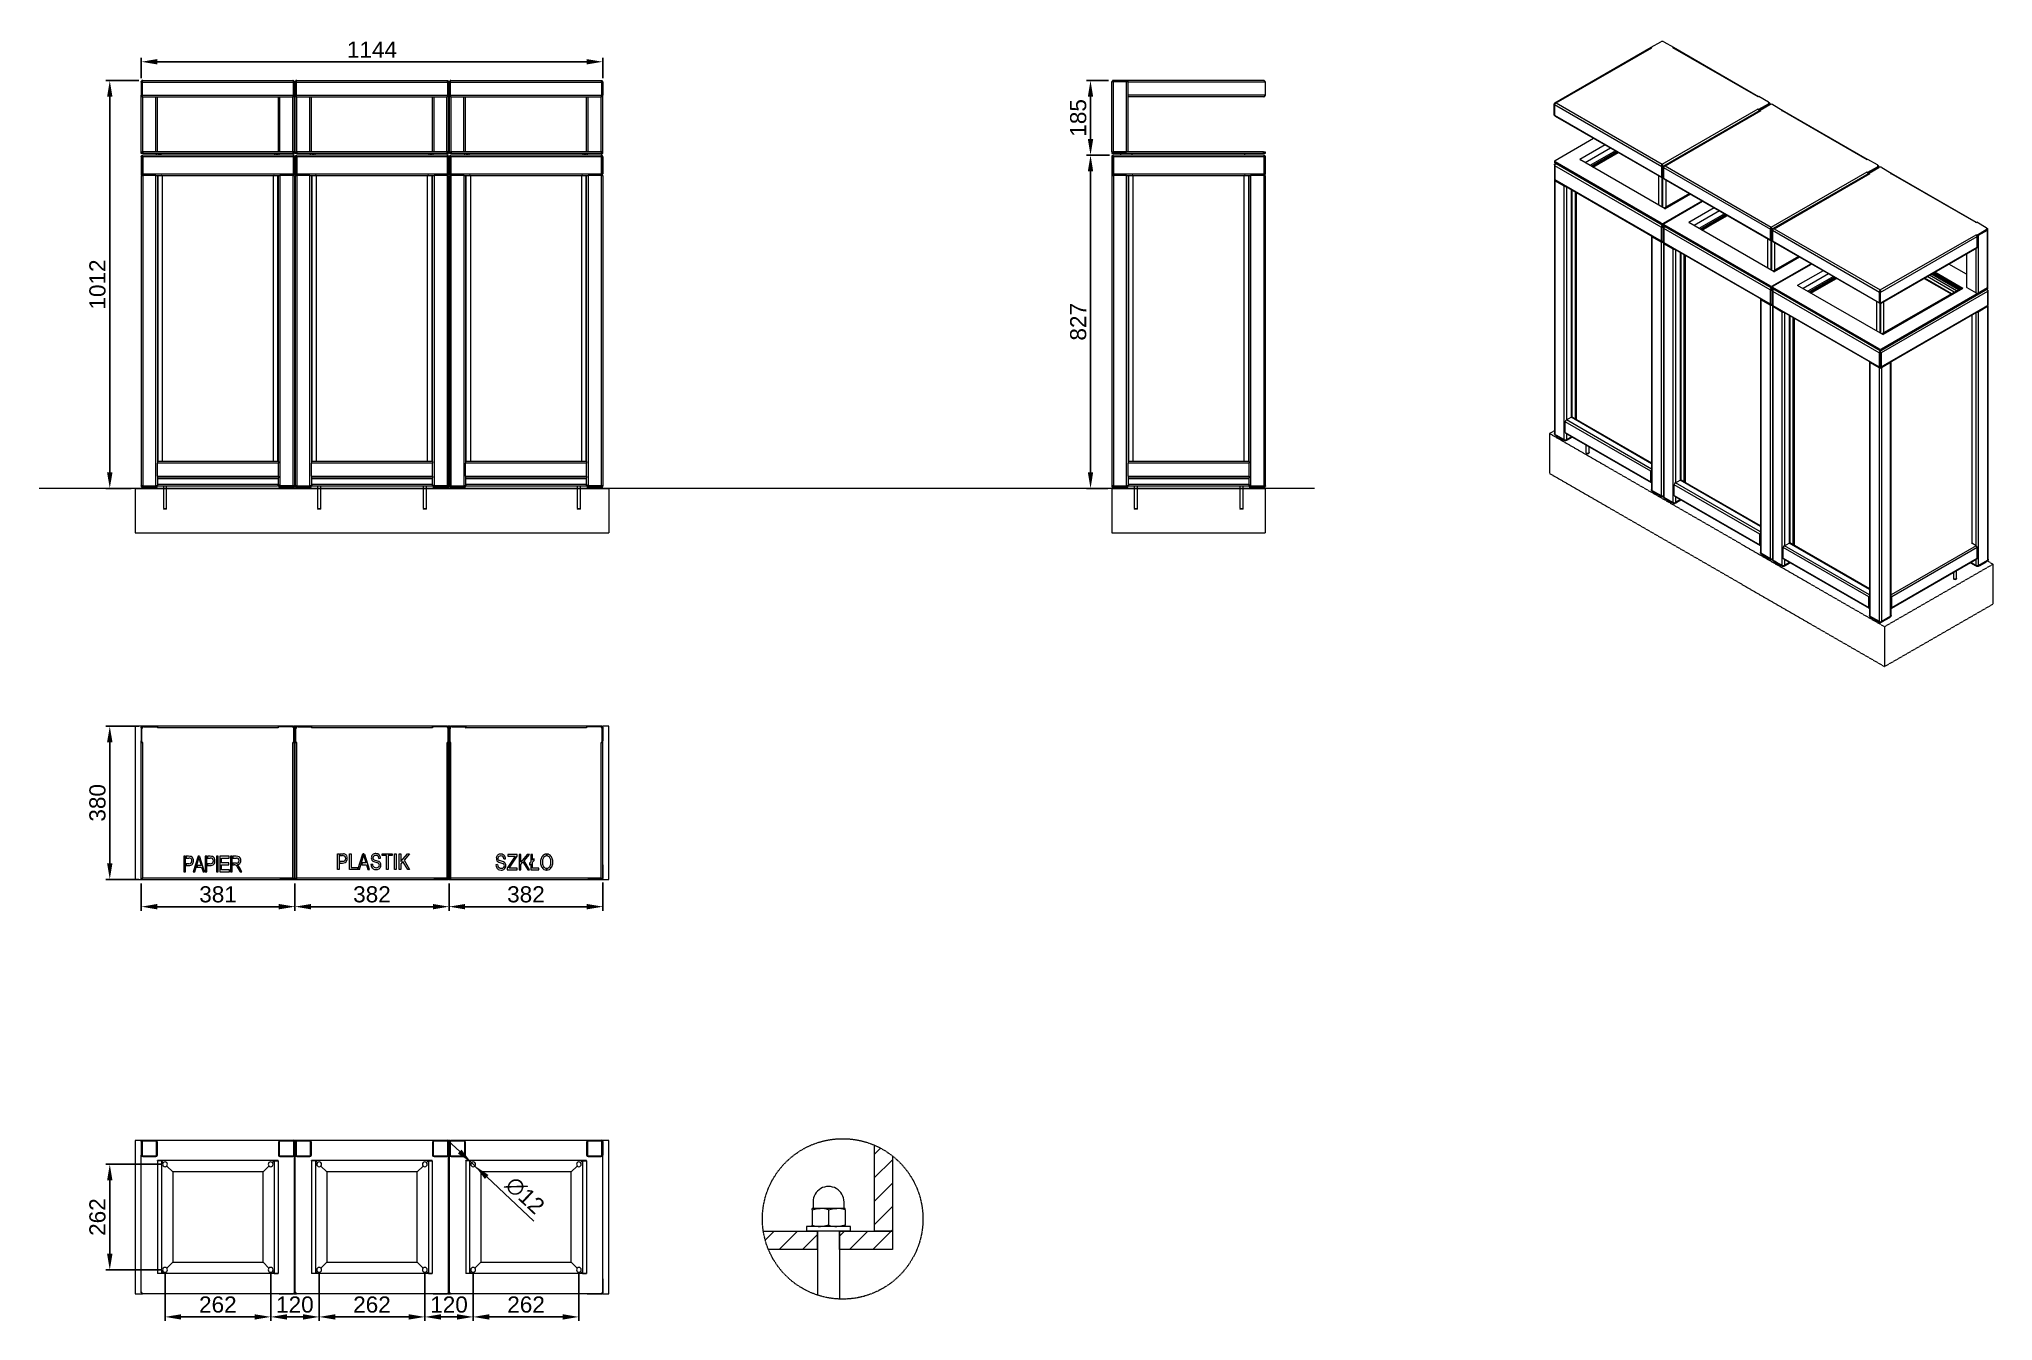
# Model space of a CAD drawing. Header units: millimetres. Extents: x -170 to 4673, y -341 to 2839.
import ezdxf

# ---------------------------------------------------------------- set-up
doc = ezdxf.new("R2010")
doc.units = ezdxf.units.MM
doc.linetypes.add('HIDDEN', pattern=[1.905, 1.27, -0.635])
for name, color, linetype, lineweight in [('ZANO_R', 7, 'Continuous', 0), ('ZANO_R_przerywana', 7, 'HIDDEN', 0), ('ZANO_W', 1, 'Continuous', 0)]:
    doc.layers.add(name, color=color, linetype=linetype, lineweight=lineweight)
doc.styles.add('Arial', font='arial.ttf')
doc.styles.get("Standard").update_dxf_attribs({"font": 'ARIALUNI.TTF'})
doc.dimstyles.new('pl i ang', dxfattribs={"dimtxt": 50, "dimasz": 50, "dimexe": 1.25, "dimexo": 0.625, "dimgap": 10, "dimtad": 1, "dimtoh": 1, "dimtxsty": 'Standard', "dimcen": 2.5, "dimclrd": 1, "dimclre": 1, "dimclrt": 1, "dimadec": 0, "dimazin": 0, "dimtfac": 1, "dimtmove": 0, "dimatfit": 3, "dimfxl": 1, "dimarcsym": 1})

msp = doc.modelspace()

# ---------------------------------------------------------------- blocks, each defined once
blk = doc.blocks.new('*D421')
at = {"layer": 'ZANO_W', "color": 1, "lineweight": -2}
for p, q in [((76.9, 2735.9), (-4.8, 2735.9)), ((5.2, 2695.9), (5.2, 1764.2)), ((58.1, 1724.2), (-4.8, 1724.2))]:
    blk.add_line(p, q, dxfattribs=at)
at = {"layer": 'ZANO_W', "color": 1}
for points in [[(11.9, 2695.9), (-1.5, 2695.9), (5.2, 2735.9)], [(-1.5, 1764.2), (11.9, 1764.2), (5.2, 1724.2)]]:
    blk.add_solid(points, dxfattribs=at)
at = {"layer": 'ZANO_W', "color": 1, "insert": (-25.2, 2230.1), "char_height": 40, "attachment_point": 5, "rotation": 90, "style": 'Arial'}
blk.add_mtext('1012', dxfattribs=at)
blk = doc.blocks.new('*D422')
at = {"layer": 'ZANO_W', "color": 1, "lineweight": -2}
for p, q in [((83.1, 2742.1), (83.1, 2792.6)), ((123.1, 2782.6), (1187.1, 2782.6)), ((1227.1, 2742.1), (1227.1, 2792.6))]:
    blk.add_line(p, q, dxfattribs=at)
at = {"layer": 'ZANO_W', "color": 1}
for points in [[(123.1, 2789.3), (123.1, 2776), (83.1, 2782.6)], [(1187.1, 2776), (1187.1, 2789.3), (1227.1, 2782.6)]]:
    blk.add_solid(points, dxfattribs=at)
at = {"layer": 'ZANO_W', "color": 1, "insert": (655.1, 2812.7), "char_height": 40, "attachment_point": 5, "style": 'Arial'}
blk.add_mtext('1144', dxfattribs=at)
blk = doc.blocks.new('*D424')
at = {"layer": 'ZANO_W', "color": 1, "lineweight": -2}
for p, q in [((77.1, 1134.4), (-4.8, 1134.4)), ((5.2, 1094.4), (5.2, 794.4)), ((77.1, 754.4), (-4.8, 754.4))]:
    blk.add_line(p, q, dxfattribs=at)
at = {"layer": 'ZANO_W', "color": 1}
for points in [[(11.9, 1094.4), (-1.5, 1094.4), (5.2, 1134.4)], [(-1.5, 794.4), (11.9, 794.4), (5.2, 754.4)]]:
    blk.add_solid(points, dxfattribs=at)
at = {"layer": 'ZANO_W', "color": 1, "insert": (-25.2, 944.4), "char_height": 40, "attachment_point": 5, "rotation": 90, "style": 'Arial'}
blk.add_mtext('380', dxfattribs=at)
blk = doc.blocks.new('*D425')
at = {"layer": 'ZANO_W', "color": 1, "lineweight": -2}
for p, q in [((83.1, 744.4), (83.1, 676.8)), ((464.1, 744.4), (464.1, 676.8)), ((123.1, 686.8), (424.1, 686.8))]:
    blk.add_line(p, q, dxfattribs=at)
at = {"layer": 'ZANO_W', "color": 1}
for points in [[(123.1, 693.5), (123.1, 680.1), (83.1, 686.8)], [(424.1, 680.1), (424.1, 693.5), (464.1, 686.8)]]:
    blk.add_solid(points, dxfattribs=at)
at = {"layer": 'ZANO_W', "color": 1, "insert": (273.6, 717.2), "char_height": 40, "attachment_point": 5, "style": 'Arial'}
blk.add_mtext('381', dxfattribs=at)
blk = doc.blocks.new('*D426')
at = {"layer": 'ZANO_W', "color": 1, "lineweight": -2}
for p, q in [((464.1, 744.4), (464.1, 676.8)), ((846.1, 744.4), (846.1, 676.8)), ((504.1, 686.8), (806.1, 686.8))]:
    blk.add_line(p, q, dxfattribs=at)
at = {"layer": 'ZANO_W', "color": 1}
for points in [[(504.1, 693.5), (504.1, 680.1), (464.1, 686.8)], [(806.1, 680.1), (806.1, 693.5), (846.1, 686.8)]]:
    blk.add_solid(points, dxfattribs=at)
at = {"layer": 'ZANO_W', "color": 1, "insert": (655.1, 717.2), "char_height": 40, "attachment_point": 5, "style": 'Arial'}
blk.add_mtext('382', dxfattribs=at)
blk = doc.blocks.new('*D427')
at = {"layer": 'ZANO_W', "color": 1, "lineweight": -2}
for p, q in [((846.1, 744.4), (846.1, 676.8)), ((1227.6, 746.9), (1227.6, 676.8)), ((886.1, 686.8), (1187.6, 686.8))]:
    blk.add_line(p, q, dxfattribs=at)
at = {"layer": 'ZANO_W', "color": 1}
for points in [[(886.1, 693.5), (886.1, 680.1), (846.1, 686.8)], [(1187.6, 680.1), (1187.6, 693.5), (1227.6, 686.8)]]:
    blk.add_solid(points, dxfattribs=at)
at = {"layer": 'ZANO_W', "color": 1, "insert": (1036.8, 717.2), "char_height": 40, "attachment_point": 5, "style": 'Arial'}
blk.add_mtext('382', dxfattribs=at)
blk = doc.blocks.new('*D428')
at = {"layer": 'ZANO_W', "color": 1, "lineweight": -2}
for p, q in [((132.1, 47.8), (-4.8, 47.8)), ((5.2, 7.8), (5.2, -174.2)), ((132.1, -214.2), (-4.8, -214.2))]:
    blk.add_line(p, q, dxfattribs=at)
at = {"layer": 'ZANO_W', "color": 1}
for points in [[(11.9, 7.8), (-1.5, 7.8), (5.2, 47.8)], [(-1.5, -174.2), (11.9, -174.2), (5.2, -214.2)]]:
    blk.add_solid(points, dxfattribs=at)
at = {"layer": 'ZANO_W', "color": 1, "insert": (-25.2, -83.2), "char_height": 40, "attachment_point": 5, "rotation": 90, "style": 'Arial'}
blk.add_mtext('262', dxfattribs=at)
blk = doc.blocks.new('*D429')
at = {"layer": 'ZANO_W', "color": 1, "lineweight": -2}
for p, q in [((142.1, -224.2), (142.1, -340.8)), ((404.1, -224.2), (404.1, -340.8)), ((182.1, -330.8), (364.1, -330.8))]:
    blk.add_line(p, q, dxfattribs=at)
at = {"layer": 'ZANO_W', "color": 1}
for points in [[(182.1, -324.2), (182.1, -337.5), (142.1, -330.8)], [(364.1, -337.5), (364.1, -324.2), (404.1, -330.8)]]:
    blk.add_solid(points, dxfattribs=at)
at = {"layer": 'ZANO_W', "color": 1, "insert": (273.1, -300.4), "char_height": 40, "attachment_point": 5, "style": 'Arial'}
blk.add_mtext('262', dxfattribs=at)
blk = doc.blocks.new('*D430')
at = {"layer": 'ZANO_W', "color": 1, "lineweight": -2}
for p, q in [((404.1, -224.2), (404.1, -340.8)), ((524.1, -224.2), (524.1, -340.8)), ((444.1, -330.8), (484.1, -330.8))]:
    blk.add_line(p, q, dxfattribs=at)
at = {"layer": 'ZANO_W', "color": 1}
for points in [[(444.1, -324.2), (444.1, -337.5), (404.1, -330.8)], [(484.1, -337.5), (484.1, -324.2), (524.1, -330.8)]]:
    blk.add_solid(points, dxfattribs=at)
at = {"layer": 'ZANO_W', "color": 1, "insert": (464.1, -300.4), "char_height": 40, "attachment_point": 5, "style": 'Arial'}
blk.add_mtext('120', dxfattribs=at)
blk = doc.blocks.new('*D431')
at = {"layer": 'ZANO_W', "color": 1, "lineweight": -2}
for p, q in [((524.1, -224.2), (524.1, -340.8)), ((786.1, -224.2), (786.1, -340.8)), ((564.1, -330.8), (746.1, -330.8))]:
    blk.add_line(p, q, dxfattribs=at)
at = {"layer": 'ZANO_W', "color": 1}
for points in [[(564.1, -324.2), (564.1, -337.5), (524.1, -330.8)], [(746.1, -337.5), (746.1, -324.2), (786.1, -330.8)]]:
    blk.add_solid(points, dxfattribs=at)
at = {"layer": 'ZANO_W', "color": 1, "insert": (655.1, -300.4), "char_height": 40, "attachment_point": 5, "style": 'Arial'}
blk.add_mtext('262', dxfattribs=at)
blk = doc.blocks.new('*D432')
at = {"layer": 'ZANO_W', "color": 1, "lineweight": -2}
for p, q in [((786.1, -224.2), (786.1, -340.8)), ((906.1, -224.2), (906.1, -340.8)), ((826.1, -330.8), (866.1, -330.8))]:
    blk.add_line(p, q, dxfattribs=at)
at = {"layer": 'ZANO_W', "color": 1}
for points in [[(826.1, -324.2), (826.1, -337.5), (786.1, -330.8)], [(866.1, -337.5), (866.1, -324.2), (906.1, -330.8)]]:
    blk.add_solid(points, dxfattribs=at)
at = {"layer": 'ZANO_W', "color": 1, "insert": (846.1, -300.4), "char_height": 40, "attachment_point": 5, "style": 'Arial'}
blk.add_mtext('120', dxfattribs=at)
blk = doc.blocks.new('*D433')
at = {"layer": 'ZANO_W', "color": 1, "lineweight": -2}
for p, q in [((906.1, -224.2), (906.1, -340.8)), ((1168.1, -224.2), (1168.1, -340.8)), ((946.1, -330.8), (1128.1, -330.8))]:
    blk.add_line(p, q, dxfattribs=at)
at = {"layer": 'ZANO_W', "color": 1}
for points in [[(946.1, -324.2), (946.1, -337.5), (906.1, -330.8)], [(1128.1, -337.5), (1128.1, -324.2), (1168.1, -330.8)]]:
    blk.add_solid(points, dxfattribs=at)
at = {"layer": 'ZANO_W', "color": 1, "insert": (1037.1, -300.4), "char_height": 40, "attachment_point": 5, "style": 'Arial'}
blk.add_mtext('262', dxfattribs=at)
blk = doc.blocks.new('*D435')
at = {"layer": 'ZANO_W', "color": 1, "lineweight": -2}
for p, q in [((2483.2, 2550.9), (2426.3, 2550.9)), ((2436.3, 1764.2), (2436.3, 2510.9)), ((2479.4, 1724.2), (2426.3, 1724.2))]:
    blk.add_line(p, q, dxfattribs=at)
at = {"layer": 'ZANO_W', "color": 1}
for points in [[(2442.9, 2510.9), (2429.6, 2510.9), (2436.3, 2550.9)], [(2429.6, 1764.2), (2442.9, 1764.2), (2436.3, 1724.2)]]:
    blk.add_solid(points, dxfattribs=at)
at = {"layer": 'ZANO_W', "color": 1, "insert": (2405.9, 2137.6), "char_height": 40, "attachment_point": 5, "rotation": 90, "style": 'Arial'}
blk.add_mtext('827', dxfattribs=at)
blk = doc.blocks.new('*D436')
at = {"layer": 'ZANO_W', "color": 1, "lineweight": -2}
for p, q in [((2480.9, 2735.9), (2426.3, 2735.9)), ((2436.3, 2590.9), (2436.3, 2695.9)), ((2483.2, 2550.9), (2426.3, 2550.9))]:
    blk.add_line(p, q, dxfattribs=at)
at = {"layer": 'ZANO_W', "color": 1}
for points in [[(2442.9, 2695.9), (2429.6, 2695.9), (2436.3, 2735.9)], [(2429.6, 2590.9), (2442.9, 2590.9), (2436.3, 2550.9)]]:
    blk.add_solid(points, dxfattribs=at)
at = {"layer": 'ZANO_W', "color": 1, "insert": (2405.9, 2643.4), "char_height": 40, "attachment_point": 5, "rotation": 90, "style": 'Arial'}
blk.add_mtext('185', dxfattribs=at)
blk = doc.blocks.new('*D441')
at = {"layer": 'ZANO_W', "color": 1, "lineweight": -2}
for p, q in [((872.6, 79.3), (843.4, 106.6)), ((901.7, 51.9), (910.5, 43.6)), ((1056.5, -93.6), (939.6, 16.3))]:
    blk.add_line(p, q, dxfattribs=at)
blk.add_arc((906.1, 47.8), 6, 315, 316.782, dxfattribs=at)
at = {"layer": 'ZANO_W', "color": 1}
for points in [[(868, 74.4), (877.1, 84.1), (901.7, 51.9)], [(944.2, 21.1), (935, 11.4), (910.5, 43.6)]]:
    blk.add_solid(points, dxfattribs=at)
at = {"layer": 'ZANO_W', "color": 1, "insert": (1034.2, -29.4), "char_height": 40, "attachment_point": 5, "rotation": 316.782, "style": 'Arial'}
blk.add_mtext('∅12', dxfattribs=at)

# ---------------------------------------------------------------- dimensions: what is measured, and where the dimension line sits
at = {"layer": 'ZANO_W'}
for base, p1, p2, picture, middle in [((1227.1, 2782.6), (83.1, 2732.1), (1227.1, 2732.1), '*D422', (655.1, 2812.7)), ((464.1, 686.8), (83.1, 754.4), (464.1, 754.4), '*D425', (273.6, 717.2)), ((846.1, 686.8), (464.1, 754.4), (846.1, 754.4), '*D426', (655.1, 717.2)), ((1227.5830254, 686.7949191), (846.0830254, 754.3519184), (1227.5830254, 756.8519184), '*D427', (1036.8330254, 717.2314811)), ((404.1, -330.8), (142.1, -214.2), (404.1, -214.2), '*D429', (273.1, -300.4)), ((524.1, -330.8), (404.1, -214.2), (524.1, -214.2), '*D430', (464.1, -300.4)), ((786.1, -330.8), (524.1, -214.2), (786.1, -214.2), '*D431', (655.1, -300.4)), ((906.1, -330.8), (786.1, -214.2), (906.1, -214.2), '*D432', (846.1, -300.4)), ((1168.1, -330.8), (906.1, -214.2), (1168.1, -214.2), '*D433', (1037.1, -300.4))]:
    dim = msp.add_linear_dim(base=base, p1=p1, p2=p2, dimstyle='pl i ang', override={"dimtxt": 40, "dimasz": 40, "dimexe": 10, "dimexo": 10, "dimtoh": 0, "dimdec": 0, "dimtxsty": 'Arial', "dimtdec": 0, "dimtmove": 1}, dxfattribs=at)
    dim.commit()
    dim.dimension.update_dxf_attribs({"geometry": picture, "text_midpoint": middle})
for base, p1, p2, picture, middle in [((5.2, 1724.2), (86.9, 2735.9), (68.1, 1724.2), '*D421', (-25.2, 2230.1)), ((2436.3, 2735.9), (2493.2, 2550.9), (2490.9, 2735.9), '*D436', (2405.9, 2643.4)), ((2436.3, 2550.9), (2489.4, 1724.2), (2493.2, 2550.9), '*D435', (2405.9, 2137.6)), ((5.2, 754.4), (87.1, 1134.4), (87.1, 754.4), '*D424', (-25.2, 944.4)), ((5.2, -214.2), (142.1, 47.8), (142.1, -214.2), '*D428', (-25.2, -83.2))]:
    dim = msp.add_linear_dim(base=base, p1=p1, p2=p2, angle=90, dimstyle='pl i ang', override={"dimtxt": 40, "dimasz": 40, "dimexe": 10, "dimexo": 10, "dimtoh": 0, "dimdec": 0, "dimtxsty": 'Arial', "dimtdec": 0, "dimtmove": 1}, dxfattribs=at)
    dim.commit()
    dim.dimension.update_dxf_attribs({"geometry": picture, "text_midpoint": middle})
dim = msp.add_diameter_dim_2p(p1=(901.7, 51.9), p2=(910.5, 43.6), dimstyle='pl i ang', override={"dimtxt": 40, "dimasz": 40, "dimexe": 10, "dimexo": 10, "dimtoh": 0, "dimdec": 0, "dimtxsty": 'Arial', "dimtdec": 0, "dimtmove": 1}, dxfattribs=at)
dim.commit()
dim.dimension.update_dxf_attribs({"geometry": '*D441', "text_midpoint": (1034.2, -29.4)})

# ---------------------------------------------------------------- linework, layer by layer
at = {"layer": 'ZANO_R'}
for p, q in [((3825.8, 2817.7), (3587.1, 2679.9)), ((3590.3, 2680.5), (3827.7, 2817.5)), ((3826.3, 2818.6), (3850, 2832.2)), ((3827.9, 2817.6), (3826.3, 2818.6)), ((3826.3, 2817.9), (3826.3, 2818.6)), ((3827.7, 2817.5), (3827.9, 2817.6)), ((3857.3, 2832.2), (3881, 2818.6)), ((3881, 2818.6), (3879.4, 2817.6)), ((3879.4, 2817.6), (3879.6, 2817.5)), ((4091, 2695.5), (3879.6, 2817.5)), ((3881, 2817.9), (3881, 2818.6)), ((4092.4, 2696), (3881.5, 2817.7)), ((83.1, 2732.1), (83.1, 2733.9)), ((83.1, 2733.9), (83.6, 2733.9)), ((83.1, 2732.1), (85.1, 2732.1)), ((83.1, 2732.1), (83.1, 2699.7)), ((84.6, 2735.1), (84.6, 2735.9)), ((86.9, 2735.9), (84.6, 2735.9)), ((85.1, 2732.1), (85.1, 2699.7)), ((85.3, 2732.1), (460.8, 2732.1)), ((85.3, 2699.7), (85.3, 2732.1)), ((86.9, 2735.9), (459.3, 2735.9)), ((459.3, 2735.9), (461.6, 2735.9)), ((460.8, 2699.7), (460.8, 2732.1)), ((463.1, 2732.1), (461.1, 2732.1)), ((461.1, 2732.1), (461.1, 2699.7)), ((461.6, 2735.1), (461.6, 2735.9)), ((462.6, 2733.9), (463.1, 2733.9)), ((463.1, 2732.1), (463.1, 2733.9)), ((463.1, 2732.1), (463.1, 2699.7)), ((465.1, 2732.1), (465.1, 2733.9)), ((465.1, 2733.9), (465.6, 2733.9)), ((465.1, 2732.1), (467.1, 2732.1)), ((465.1, 2732.1), (465.1, 2699.7)), ((466.6, 2735.1), (466.6, 2735.9)), ((468.9, 2735.9), (466.6, 2735.9)), ((467.1, 2732.1), (467.1, 2699.7)), ((467.3, 2732.1), (842.8, 2732.1)), ((467.3, 2699.7), (467.3, 2732.1)), ((468.9, 2735.9), (841.3, 2735.9)), ((841.3, 2735.9), (843.6, 2735.9)), ((842.8, 2699.7), (842.8, 2732.1)), ((845.1, 2732.1), (843.1, 2732.1)), ((843.1, 2732.1), (843.1, 2699.7)), ((843.6, 2735.1), (843.6, 2735.9)), ((844.6, 2733.9), (845.1, 2733.9)), ((845.1, 2732.1), (845.1, 2733.9)), ((845.1, 2732.1), (845.1, 2699.7)), ((847.1, 2732.1), (847.1, 2733.9)), ((847.1, 2733.9), (847.6, 2733.9)), ((847.1, 2732.1), (849.1, 2732.1)), ((847.1, 2732.1), (847.1, 2699.7)), ((848.6, 2735.1), (848.6, 2735.9)), ((850.9, 2735.9), (848.6, 2735.9)), ((849.1, 2732.1), (849.1, 2699.7)), ((849.3, 2699.7), (849.3, 2732.1)), ((849.3, 2732.1), (1224.8, 2732.1)), ((850.9, 2735.9), (1223.3, 2735.9)), ((1223.3, 2735.9), (1225.6, 2735.9)), ((1224.8, 2699.7), (1224.8, 2732.1)), ((1227.1, 2732.1), (1225.1, 2732.1)), ((1225.1, 2732.1), (1225.1, 2699.7)), ((1225.6, 2735.1), (1225.6, 2735.9)), ((1226.6, 2733.9), (1227.1, 2733.9)), ((1227.1, 2732.1), (1227.1, 2733.9)), ((1227.1, 2732.1), (1227.1, 2699.7)), ((2489.4, 2558.9), (2489.4, 2733.9)), ((2489.4, 2733.9), (2493.4, 2733.9)), ((2490.9, 2735.9), (2490.9, 2733.9)), ((2496.1, 2735.9), (2490.9, 2735.9)), ((2493.4, 2558.9), (2493.4, 2733.9)), ((2493.4, 2733.9), (2525.4, 2733.9)), ((2496.1, 2733.9), (2496.1, 2735.9)), ((2529.6, 2735.9), (2496.1, 2735.9)), ((2525.4, 2558.9), (2525.4, 2733.9)), ((2525.4, 2733.9), (2528.5, 2733.9)), ((2529.6, 2733.9), (2528.5, 2733.9)), ((2529.4, 2558.9), (2529.4, 2733.9)), ((2529.6, 2733.9), (2529.6, 2735.9)), ((2529.9, 2735.9), (2529.6, 2735.9)), ((2529.9, 2733.9), (2529.6, 2733.9)), ((2529.9, 2732.1), (2529.9, 2735.9)), ((2865.6, 2735.9), (2529.9, 2735.9)), ((2529.9, 2699.7), (2529.9, 2732.1)), ((2869.4, 2732.1), (2529.9, 2732.1)), ((2869.4, 2732.1), (2869.4, 2699.7)), ((83.1, 2558.9), (83.1, 2699.7)), ((85.1, 2699.7), (83.1, 2699.7)), ((85.3, 2699.7), (460.8, 2699.7)), ((87.1, 2695.9), (86.9, 2695.9)), ((87.1, 2695.9), (459.1, 2695.9)), ((87.1, 2558.9), (87.1, 2695.9)), ((119.1, 2558.9), (119.1, 2695.9)), ((123.1, 2558.9), (123.1, 2695.9)), ((423.1, 2558.9), (423.1, 2695.9)), ((427.1, 2558.9), (427.1, 2695.9)), ((459.1, 2695.9), (459.3, 2695.9)), ((459.1, 2558.9), (459.1, 2695.9)), ((461.1, 2699.7), (463.1, 2699.7)), ((463.1, 2558.9), (463.1, 2699.7)), ((465.1, 2558.9), (465.1, 2699.7)), ((467.1, 2699.7), (465.1, 2699.7)), ((467.3, 2699.7), (842.8, 2699.7)), ((469.1, 2695.9), (468.9, 2695.9)), ((469.1, 2695.9), (841.1, 2695.9)), ((469.1, 2558.9), (469.1, 2695.9)), ((501.1, 2558.9), (501.1, 2695.9)), ((505.1, 2558.9), (505.1, 2695.9)), ((805.1, 2558.9), (805.1, 2695.9)), ((809.1, 2558.9), (809.1, 2695.9)), ((841.1, 2695.9), (841.3, 2695.9)), ((841.1, 2558.9), (841.1, 2695.9)), ((843.1, 2699.7), (845.1, 2699.7)), ((845.1, 2558.9), (845.1, 2699.7)), ((847.1, 2558.9), (847.1, 2699.7)), ((849.1, 2699.7), (847.1, 2699.7)), ((849.3, 2699.7), (1224.8, 2699.7)), ((851.1, 2695.9), (850.9, 2695.9)), ((851.1, 2695.9), (1223.1, 2695.9)), ((851.1, 2558.9), (851.1, 2695.9)), ((883.1, 2558.9), (883.1, 2695.9)), ((887.1, 2558.9), (887.1, 2695.9)), ((1187.1, 2558.9), (1187.1, 2695.9)), ((1191.1, 2558.9), (1191.1, 2695.9)), ((1223.1, 2695.9), (1223.3, 2695.9)), ((1223.1, 2558.9), (1223.1, 2695.9)), ((1225.1, 2699.7), (1227.1, 2699.7)), ((1227.1, 2558.9), (1227.1, 2699.7)), ((2869.4, 2699.7), (2529.9, 2699.7)), ((2529.9, 2695.9), (2529.9, 2699.7)), ((2865.4, 2695.9), (2529.9, 2695.9)), ((2865.6, 2695.9), (2865.4, 2695.9)), ((3585, 2677.4), (3586.4, 2676.6)), ((3585, 2677.4), (3585, 2650.9)), ((3586.8, 2677), (3586.4, 2676.6)), ((3586.7, 2676.7), (3586.4, 2676.6)), ((3586.4, 2676.6), (3586.4, 2650.1)), ((3586.6, 2676.5), (3852.1, 2523.2)), ((3586.6, 2650), (3586.6, 2676.5)), ((3590.3, 2680.5), (3853.7, 2528.5)), ((3853.7, 2528.5), (4091, 2665.5)), ((4091.2, 2695.3), (4091, 2695.5)), ((4091, 2665.5), (4091.2, 2665.6)), ((4092.9, 2696.3), (4091.2, 2695.3)), ((4091.2, 2665.6), (4092.9, 2664.7)), ((4091.2, 2665.4), (4091.2, 2665.6)), ((4116.6, 2682.6), (4092.9, 2696.3)), ((4092.9, 2664.7), (4116.6, 2678.4)), ((4092.9, 2663.6), (4092.9, 2664.7)), ((4093.1, 2663.2), (4116.6, 2676.7)), ((4096.4, 2662.6), (4120.1, 2676.3)), ((4096.9, 2664.1), (4119.5, 2677.2)), ((4096.9, 2662.9), (4096.9, 2664.1)), ((4116.6, 2676.7), (4116.6, 2678.4)), ((4119.5, 2680.5), (4117.8, 2681.5)), ((4117.8, 2677.8), (4118.1, 2678)), ((4118.1, 2678.8), (4118.1, 2680.5)), ((4118.1, 2679.7), (4118.1, 2679.7)), ((4118.1, 2678), (4118.1, 2679.7)), ((4119.5, 2676), (4119.5, 2677.2)), ((4120.7, 2676.6), (4120.7, 2678.8)), ((4127.5, 2676.3), (4151.1, 2662.6)), ((3586.4, 2650.1), (3585, 2650.9)), ((3586.4, 2650.1), (3586.6, 2650.2)), ((3586.4, 2650.1), (3586.6, 2650.1)), ((3586.6, 2650), (3852.1, 2496.7)), ((3587.9, 2647.9), (3852.2, 2495.3)), ((3853.7, 2522.3), (4093.7, 2660.8)), ((4095.9, 2661.8), (3857.2, 2524)), ((3860.4, 2524.5), (4097.8, 2661.6)), ((4093.7, 2660.5), (4093.7, 2660.8)), ((4098, 2661.7), (4096.4, 2662.6)), ((4096.4, 2661.9), (4096.4, 2662.6)), ((4097.8, 2661.6), (4098, 2661.7)), ((4151.1, 2662.6), (4149.5, 2661.7)), ((4149.5, 2661.7), (4149.7, 2661.6)), ((4361.2, 2539.5), (4149.7, 2661.6)), ((4151.1, 2661.9), (4151.1, 2662.6)), ((4362.5, 2540), (4151.6, 2661.8)), ((3587.8, 2537.6), (3683.4, 2592.8)), ((3712, 2576.3), (3649.1, 2540)), ((3725.6, 2568.5), (3662.5, 2532)), ((83.1, 2554.9), (83.1, 2558.9)), ((83.1, 2558.9), (87.1, 2558.9)), ((87.1, 2554.9), (83.1, 2554.9)), ((83.1, 2547.1), (83.1, 2504.7)), ((83.6, 2547.1), (83.5, 2547.1)), ((83.5, 2547.1), (83.5, 2504.7)), ((83.6, 2547.1), (83.6, 2504.7)), ((85.1, 2547.1), (83.6, 2547.1)), ((459.4, 2547.1), (86.8, 2547.1)), ((86.8, 2547.1), (86.8, 2504.7)), ((459.3, 2550.9), (86.9, 2550.9)), ((87.1, 2558.9), (87.1, 2554.9)), ((459.1, 2558.9), (87.1, 2558.9)), ((459.1, 2554.9), (87.1, 2554.9)), ((121.1, 2550.9), (121.1, 2554.9)), ((425.1, 2550.9), (425.1, 2554.9)), ((459.1, 2558.9), (459.1, 2554.9)), ((463.1, 2558.9), (459.1, 2558.9)), ((459.1, 2554.9), (463.1, 2554.9)), ((459.4, 2547.1), (459.4, 2504.7)), ((461.1, 2547.1), (461.2, 2547.1)), ((461.1, 2547.1), (461.1, 2504.7)), ((461.2, 2547.1), (461.2, 2504.7)), ((462.7, 2547.1), (461.2, 2547.1)), ((463.1, 2554.9), (463.1, 2558.9)), ((463.1, 2547.1), (463.1, 2504.7)), ((465.1, 2554.9), (465.1, 2558.9)), ((465.1, 2558.9), (469.1, 2558.9)), ((469.1, 2554.9), (465.1, 2554.9)), ((465.1, 2547.1), (465.1, 2504.7)), ((465.6, 2547.1), (465.5, 2547.1)), ((465.5, 2547.1), (465.5, 2504.7)), ((465.6, 2547.1), (465.6, 2504.7)), ((467.1, 2547.1), (465.6, 2547.1)), ((841.4, 2547.1), (468.8, 2547.1)), ((468.8, 2547.1), (468.8, 2504.7)), ((841.3, 2550.9), (468.9, 2550.9)), ((469.1, 2558.9), (469.1, 2554.9)), ((841.1, 2558.9), (469.1, 2558.9)), ((841.1, 2554.9), (469.1, 2554.9)), ((503.1, 2550.9), (503.1, 2554.9)), ((807.1, 2550.9), (807.1, 2554.9)), ((841.1, 2558.9), (841.1, 2554.9)), ((845.1, 2558.9), (841.1, 2558.9)), ((841.1, 2554.9), (845.1, 2554.9)), ((841.4, 2547.1), (841.4, 2504.7)), ((843.1, 2547.1), (843.2, 2547.1)), ((843.1, 2547.1), (843.1, 2504.7)), ((843.2, 2547.1), (843.2, 2504.7)), ((844.7, 2547.1), (843.2, 2547.1)), ((845.1, 2554.9), (845.1, 2558.9)), ((845.1, 2547.1), (845.1, 2504.7)), ((847.1, 2554.9), (847.1, 2558.9)), ((847.1, 2558.9), (851.1, 2558.9)), ((851.1, 2554.9), (847.1, 2554.9)), ((847.1, 2547.1), (847.1, 2504.7)), ((847.6, 2547.1), (847.5, 2547.1)), ((847.5, 2547.1), (847.5, 2504.7)), ((847.6, 2547.1), (847.6, 2504.7)), ((849.1, 2547.1), (847.6, 2547.1)), ((1223.4, 2547.1), (850.8, 2547.1)), ((850.8, 2547.1), (850.8, 2504.7)), ((1223.3, 2550.9), (850.9, 2550.9)), ((851.1, 2558.9), (851.1, 2554.9)), ((1223.1, 2558.9), (851.1, 2558.9)), ((1223.1, 2554.9), (851.1, 2554.9)), ((885.1, 2550.9), (885.1, 2554.9)), ((1189.1, 2550.9), (1189.1, 2554.9)), ((1223.1, 2558.9), (1223.1, 2554.9)), ((1227.1, 2558.9), (1223.1, 2558.9)), ((1223.1, 2554.9), (1227.1, 2554.9)), ((1223.4, 2547.1), (1223.4, 2504.7)), ((1225.1, 2547.1), (1225.2, 2547.1)), ((1225.1, 2547.1), (1225.1, 2504.7)), ((1225.2, 2547.1), (1225.2, 2504.7)), ((1226.7, 2547.1), (1225.2, 2547.1)), ((1227.1, 2554.9), (1227.1, 2558.9)), ((1227.1, 2547.1), (1227.1, 2504.7)), ((2489.4, 2558.9), (2493.4, 2558.9)), ((2489.4, 2558.9), (2489.4, 2554.9)), ((2489.4, 2554.9), (2493.4, 2554.9)), ((2490.3, 2549.6), (2489.4, 2549.6)), ((2489.4, 2549.6), (2489.4, 2547.6)), ((2489.4, 2547.6), (2489.4, 2547.1)), ((2489.4, 2547.1), (2489.4, 2504.7)), ((2489.9, 2547.1), (2489.8, 2547.1)), ((2489.8, 2547.1), (2489.8, 2504.7)), ((2489.9, 2547.1), (2489.9, 2504.7)), ((2491.4, 2547.1), (2489.9, 2547.1)), ((2493.1, 2547.1), (2493.1, 2504.7)), ((2865.7, 2547.1), (2493.1, 2547.1)), ((2865.6, 2550.9), (2493.2, 2550.9)), ((2493.4, 2558.9), (2525.4, 2558.9)), ((2493.4, 2554.9), (2493.4, 2558.9)), ((2865.4, 2558.9), (2493.4, 2558.9)), ((2865.4, 2554.9), (2493.4, 2554.9)), ((2511.6, 2550.9), (2511.6, 2554.9)), ((2539.4, 2550.9), (2539.4, 2554.9)), ((2539.6, 2550.9), (2539.6, 2554.9)), ((2819.1, 2550.9), (2819.1, 2554.9)), ((2865.4, 2554.9), (2865.4, 2558.9)), ((2865.4, 2558.9), (2869.4, 2558.9)), ((2869.4, 2554.9), (2865.4, 2554.9)), ((2865.7, 2547.1), (2865.7, 2504.7)), ((2867.4, 2547.1), (2867.4, 2504.7)), ((2867.4, 2547.1), (2867.5, 2547.1)), ((2867.5, 2547.1), (2867.5, 2504.7)), ((2869, 2547.1), (2867.5, 2547.1)), ((2869.4, 2558.9), (2869.4, 2554.9)), ((2869.4, 2547.1), (2869.4, 2504.7)), ((3586.5, 2526.3), (3586.5, 2491.7)), ((3586.6, 2535.9), (3586.6, 2532.7)), ((3586.7, 2526.9), (3586.6, 2526.9)), ((3586.7, 2526.9), (3586.7, 2527)), ((3586.7, 2527), (3586.7, 2526.9)), ((3851, 2372.7), (3587.6, 2524.8)), ((3587.6, 2524.8), (3587.6, 2490.2)), ((3850.8, 2382.5), (3587.8, 2534.3)), ((3587.8, 2534.3), (3587.8, 2531)), ((3850.8, 2379.2), (3587.8, 2531)), ((3589.4, 2530.1), (3587.8, 2529.2)), ((3590.3, 2529.4), (3590.5, 2529.5)), ((3590.6, 2529.4), (3590.3, 2529.4)), ((3853.7, 2377.4), (3590.3, 2529.4)), ((3649.1, 2540), (3648.9, 2539.9)), ((3860.4, 2417.7), (3648.9, 2539.9)), ((3649.1, 2539.8), (3649.1, 2540)), ((3737.4, 2561.6), (3674.3, 2525.2)), ((3677.2, 2523.5), (3740.3, 2560)), ((3743.8, 2557.9), (3680.7, 2521.5)), ((3681.2, 2521.2), (3744.3, 2557.6)), ((3681.8, 2520.8), (3744.9, 2557.3)), ((3852.1, 2523.2), (3852.4, 2523.4)), ((3852.1, 2496.7), (3852.1, 2523.2)), ((3853.7, 2522.3), (3852.2, 2523.1)), ((3852.2, 2523.1), (3852.2, 2496.6)), ((3853.7, 2527.3), (3853.7, 2528.5)), ((3853.7, 2522.3), (3853.7, 2495.8)), ((3855.1, 2521.4), (3856.5, 2520.6)), ((3855.1, 2521.4), (3855.1, 2495)), ((3856.9, 2521.1), (3856.5, 2520.6)), ((3856.8, 2520.8), (3856.5, 2520.6)), ((3856.5, 2520.6), (3856.5, 2494.2)), ((3856.7, 2520.5), (4122.2, 2367.2)), ((3856.7, 2494.1), (3856.7, 2520.5)), ((3860.4, 2524.5), (4123.8, 2372.5)), ((4361.4, 2539.4), (4361.2, 2539.5)), ((4363, 2540.3), (4361.4, 2539.4)), ((4386.7, 2526.7), (4363, 2540.3)), ((4363, 2508.7), (4386.7, 2522.4)), ((4363.2, 2507.2), (4386.7, 2520.8)), ((4366.5, 2506.7), (4390.2, 2520.4)), ((4367, 2508.2), (4389.6, 2521.3)), ((4386.7, 2520.8), (4386.7, 2522.4)), ((4389.6, 2524.5), (4387.9, 2525.6)), ((4387.9, 2521.9), (4388.2, 2522.1)), ((4388.2, 2522.9), (4388.2, 2524.5)), ((4388.2, 2523.7), (4388.2, 2523.7)), ((4388.2, 2522.1), (4388.2, 2523.7)), ((4389.6, 2520.1), (4389.6, 2521.3)), ((4390.8, 2520.7), (4390.8, 2522.9)), ((4397.6, 2520.4), (4421.3, 2506.7)), ((83.1, 2500.9), (83.1, 1730.9)), ((83.1, 2500.9), (86.9, 2500.9)), ((83.6, 2504.7), (83.5, 2504.7)), ((83.6, 2504.7), (85.1, 2504.7)), ((86.8, 2504.7), (459.4, 2504.7)), ((86.9, 2500.9), (86.9, 1730.9)), ((119.3, 2500.9), (86.9, 2500.9)), ((119.3, 2500.9), (123.1, 2500.9)), ((119.3, 1730.9), (119.3, 2500.9)), ((123.1, 2500.9), (423.1, 2500.9)), ((123.1, 2500.9), (123.1, 1790.9)), ((124.9, 1790.9), (124.9, 2500.9)), ((135.1, 2500.9), (135.1, 2498.9)), ((135.1, 2498.9), (135.1, 1790.9)), ((411.1, 2500.9), (411.1, 2498.9)), ((411.1, 1790.9), (411.1, 2498.9)), ((421.3, 2500.9), (421.3, 1790.9)), ((423.1, 1790.9), (423.1, 2500.9)), ((423.1, 2500.9), (426.9, 2500.9)), ((459.3, 2500.9), (426.9, 2500.9)), ((426.9, 2500.9), (426.9, 1730.9)), ((459.3, 2500.9), (459.3, 1730.9)), ((459.3, 2500.9), (463.1, 2500.9)), ((461.1, 2504.7), (461.2, 2504.7)), ((461.2, 2504.7), (462.7, 2504.7)), ((463.1, 2500.9), (463.1, 1730.9)), ((465.1, 2500.9), (465.1, 1730.9)), ((465.1, 2500.9), (468.9, 2500.9)), ((465.6, 2504.7), (465.5, 2504.7)), ((465.6, 2504.7), (467.1, 2504.7)), ((468.8, 2504.7), (841.4, 2504.7)), ((468.9, 2500.9), (468.9, 1730.9)), ((501.3, 2500.9), (468.9, 2500.9)), ((501.3, 2500.9), (505.1, 2500.9)), ((501.3, 1730.9), (501.3, 2500.9)), ((505.1, 2500.9), (805.1, 2500.9)), ((505.1, 2500.9), (505.1, 1790.9)), ((506.9, 1790.9), (506.9, 2500.9)), ((517.1, 2500.9), (517.1, 2498.9)), ((517.1, 2498.9), (517.1, 1790.9)), ((793.1, 2500.9), (793.1, 2498.9)), ((793.1, 1790.9), (793.1, 2498.9)), ((803.3, 2500.9), (803.3, 1790.9)), ((805.1, 1790.9), (805.1, 2500.9)), ((805.1, 2500.9), (808.9, 2500.9)), ((808.9, 2500.9), (808.9, 1730.9)), ((841.3, 2500.9), (808.9, 2500.9)), ((841.3, 2500.9), (841.3, 1730.9)), ((841.3, 2500.9), (845.1, 2500.9)), ((843.1, 2504.7), (843.2, 2504.7)), ((843.2, 2504.7), (844.7, 2504.7)), ((845.1, 2500.9), (845.1, 1730.9)), ((847.1, 2500.9), (847.1, 1730.9)), ((847.1, 2500.9), (850.9, 2500.9)), ((847.6, 2504.7), (847.5, 2504.7)), ((847.6, 2504.7), (849.1, 2504.7)), ((850.8, 2504.7), (1223.4, 2504.7)), ((850.9, 2500.9), (850.9, 1730.9)), ((883.3, 2500.9), (850.9, 2500.9)), ((883.3, 2500.9), (887.1, 2500.9)), ((883.3, 1730.9), (883.3, 2500.9)), ((887.1, 2500.9), (1187.1, 2500.9)), ((887.1, 2500.9), (887.1, 1790.9)), ((888.9, 1790.9), (888.9, 2500.9)), ((899.1, 2500.9), (899.1, 2498.9)), ((899.1, 2498.9), (899.1, 1790.9)), ((1175.1, 2500.9), (1175.1, 2498.9)), ((1175.1, 1790.9), (1175.1, 2498.9)), ((1185.3, 2500.9), (1185.3, 1790.9)), ((1187.1, 1790.9), (1187.1, 2500.9)), ((1187.1, 2500.9), (1190.9, 2500.9)), ((1190.9, 2500.9), (1190.9, 1730.9)), ((1223.3, 2500.9), (1190.9, 2500.9)), ((1223.3, 2500.9), (1223.3, 1730.9)), ((1223.3, 2500.9), (1227.1, 2500.9)), ((1225.1, 2504.7), (1225.2, 2504.7)), ((1225.2, 2504.7), (1226.7, 2504.7)), ((1227.1, 2500.9), (1227.1, 1730.9)), ((2489.4, 2504.7), (2489.4, 2501.4)), ((2491.4, 2501.4), (2489.4, 2501.4)), ((2489.4, 2500.9), (2489.4, 1730.9)), ((2489.4, 2500.9), (2493.2, 2500.9)), ((2489.9, 2504.7), (2489.8, 2504.7)), ((2489.9, 2504.7), (2491.4, 2504.7)), ((2491.4, 2501.4), (2491.4, 2500.9)), ((2493.1, 2504.7), (2865.7, 2504.7)), ((2493.2, 2500.9), (2493.2, 1730.9)), ((2525.6, 2500.9), (2493.2, 2500.9)), ((2525.6, 1730.9), (2525.6, 2500.9)), ((2525.6, 2500.9), (2529.4, 2500.9)), ((2529.4, 2500.9), (2829.4, 2500.9)), ((2529.4, 2500.9), (2529.4, 1790.9)), ((2531.2, 1790.9), (2531.2, 2500.9)), ((2541.4, 2500.9), (2541.4, 2498.9)), ((2541.4, 2498.9), (2541.4, 1790.9)), ((2817.4, 2500.9), (2817.4, 2498.9)), ((2817.4, 1790.9), (2817.4, 2498.9)), ((2827.6, 2500.9), (2827.6, 1790.9)), ((2829.4, 1790.9), (2829.4, 2500.9)), ((2829.4, 2500.9), (2833.2, 2500.9)), ((2865.6, 2500.9), (2833.2, 2500.9)), ((2833.2, 2500.9), (2833.2, 1730.9)), ((2865.6, 2500.9), (2865.6, 1730.9)), ((2865.6, 2500.9), (2869.4, 2500.9)), ((2867.4, 2504.7), (2867.5, 2504.7)), ((2867.5, 2504.7), (2869, 2504.7)), ((2869.4, 2500.9), (2869.4, 1730.9)), ((3586.5, 2488.6), (3586.5, 1859.9)), ((3587.6, 2490.2), (3851, 2338.1)), ((3589.1, 2487.9), (3587.6, 2487)), ((3587.6, 2487), (3587.6, 1858.3)), ((3610.6, 2473.8), (3587.6, 2487)), ((3587.8, 2488.8), (3852.4, 2336)), ((3589.1, 2487.9), (3589.1, 2488)), ((3612, 2474.6), (3589.1, 2487.9)), ((3612, 2474.6), (3610.6, 2473.8)), ((3610.6, 1845.1), (3610.6, 2473.8)), ((3612, 2474.8), (3612, 2474.6)), ((3615.9, 2472.5), (3615.9, 1894.1)), ((3844.5, 2499.8), (3844.5, 2427)), ((3852.2, 2496.8), (3852.1, 2496.7)), ((3852.2, 2496.6), (3853.7, 2495.8)), ((3852.4, 2495.3), (3852.4, 2422.4)), ((3853.7, 2495.8), (3855.1, 2496.6)), ((3854.3, 2494.9), (3855.1, 2495.3)), ((3854.9, 2420.9), (3854.9, 2495.2)), ((3856.5, 2494.2), (3855.1, 2495)), ((3856.5, 2494.2), (3856.7, 2494.3)), ((3856.5, 2494.2), (3856.7, 2494.1)), ((3856.7, 2494.1), (4122.2, 2340.8)), ((3858.1, 2492), (4122.4, 2339.4)), ((3862.9, 2422.4), (3862.9, 2489.2)), ((4123.8, 2372.5), (4361.2, 2509.6)), ((4123.8, 2366.3), (4363.8, 2504.9)), ((4366, 2505.8), (4127.3, 2368)), ((4130.6, 2368.6), (4367.9, 2505.6)), ((4361.2, 2509.6), (4361.4, 2509.7)), ((4361.4, 2509.7), (4363, 2508.7)), ((4361.4, 2509.4), (4361.4, 2509.7)), ((4363, 2507.7), (4363, 2508.7)), ((4363.8, 2504.6), (4363.8, 2504.9)), ((4368.2, 2505.8), (4366.5, 2506.7)), ((4366.5, 2506), (4366.5, 2506.7)), ((4367, 2507), (4367, 2508.2)), ((4367.9, 2505.6), (4368.2, 2505.8)), ((4421.3, 2506.7), (4419.6, 2505.8)), ((4419.6, 2505.8), (4419.8, 2505.6)), ((4631.3, 2383.6), (4419.8, 2505.6)), ((4421.3, 2506), (4421.3, 2506.7)), ((4632.6, 2384.1), (4421.7, 2505.8)), ((3627.5, 2465.8), (3627.5, 1900.8)), ((3630.1, 1900.8), (3630.1, 2464.4)), ((3637.3, 2460.2), (3637.3, 1896.6)), ((3638.7, 2459.4), (3638.7, 1895.6)), ((3638.7, 2459.4), (3638.7, 1897.4)), ((3640.1, 2458.6), (3640.1, 1894.8)), ((3856.5, 2382.5), (3952.1, 2437.7)), ((3920.7, 2455.8), (3857.6, 2419.4)), ((3857.9, 2381.6), (3953.5, 2436.9)), ((3923.6, 2454.2), (3860.6, 2417.8)), ((3850.8, 2382.5), (3850.8, 2379.2)), ((3856.7, 2379.2), (3853.7, 2377.4)), ((3853.7, 2378.5), (3853.7, 2377.4)), ((3853.7, 2375.8), (3853.7, 2377.4)), ((3859.2, 2374.4), (3856.3, 2372.7)), ((3856.5, 2379.2), (3856.5, 2382.5)), ((3856.5, 2379.2), (3856.7, 2379.3)), ((3856.7, 2380), (3856.7, 2376.7)), ((4120.9, 2226.5), (3857.9, 2378.4)), ((3857.9, 2378.4), (3857.9, 2375.1)), ((4120.9, 2223.3), (3857.9, 2375.1)), ((3859.5, 2374.2), (3857.9, 2373.3)), ((3860.6, 2417.8), (3860.4, 2417.7)), ((3860.4, 2373.5), (3860.6, 2373.6)), ((3860.7, 2373.5), (3860.4, 2373.5)), ((4123.8, 2221.5), (3860.4, 2373.5)), ((3919.2, 2384), (3919, 2383.9)), ((4130.6, 2261.8), (3919, 2383.9)), ((3982.1, 2420.4), (3919.2, 2384)), ((3919.2, 2383.8), (3919.2, 2384)), ((3995.7, 2412.5), (3932.6, 2376.1)), ((4007.6, 2405.7), (3944.5, 2369.2)), ((3947.3, 2367.6), (4010.4, 2404)), ((4013.9, 2402), (3950.8, 2365.6)), ((3951.3, 2365.3), (4014.4, 2401.7)), ((3952, 2364.9), (4015.1, 2401.3)), ((4631.5, 2383.5), (4631.3, 2383.6)), ((4633.1, 2384.4), (4631.5, 2383.5)), ((4656.8, 2370.7), (4633.1, 2384.4)), ((3826.9, 2349.8), (3826.9, 1721.1)), ((3829.5, 2349.1), (3828.1, 2348.2)), ((3851, 2335), (3828.1, 2348.2)), ((3828.1, 2348.2), (3828.1, 1719.5)), ((3829.5, 2349.1), (3829.5, 2349.2)), ((3852.4, 2335.8), (3829.5, 2349.1)), ((3841.1, 2342.4), (3841.1, 2342.6)), ((3842.2, 2341.7), (3842.2, 2341.9)), ((3842.3, 2341.6), (3842.3, 2341.8)), ((3844.5, 2340.4), (3844.5, 2340.6)), ((3851, 2372.7), (3851, 2338.1)), ((3852.4, 2335.8), (3851, 2335)), ((3851, 2335), (3851, 1706.3)), ((3852.4, 2336), (3852.4, 2335.8)), ((3853.7, 2372.8), (3852.5, 2372.2)), ((3852.5, 2372.2), (3852.5, 2337.6)), ((3852.6, 2337.6), (3852.5, 2337.6)), ((3853.7, 2372.8), (3852.6, 2372.2)), ((3852.6, 2372.2), (3852.7, 2372.2)), ((3852.6, 2372.2), (3852.6, 2337.6)), ((3852.6, 2337.6), (3852.7, 2337.5)), ((3852.7, 2372.2), (3852.7, 2337.5)), ((3853.7, 2372.8), (3854.8, 2372.2)), ((3853.7, 2337.5), (3853.7, 2336.6)), ((3854.9, 2336), (3856.6, 2337)), ((3856.6, 2336.8), (3854.9, 2335.8)), ((3854.9, 2335.8), (3854.9, 2336)), ((3854.9, 2335.8), (3856.3, 2335)), ((3856.3, 2372.7), (3856.3, 2338.1)), ((3856.3, 2338.1), (3856.6, 2338.3)), ((3856.7, 2335.2), (3856.3, 2335)), ((3856.3, 2335), (3856.3, 1706.3)), ((3856.6, 2370.4), (3856.6, 2335.8)), ((3856.6, 2332.7), (3856.6, 1703.9)), ((3856.8, 2371), (3856.7, 2370.9)), ((3856.8, 2371), (3856.8, 2371)), ((3856.8, 2371), (3856.8, 2371)), ((4121.2, 2216.8), (3857.7, 2368.9)), ((3857.7, 2368.9), (3857.7, 2334.2)), ((3857.7, 2334.2), (4121.2, 2182.2)), ((3859.2, 2331.9), (3857.8, 2331.1)), ((3857.8, 2331.1), (3857.8, 1702.4)), ((3880.7, 2317.9), (3857.8, 2331.1)), ((3857.9, 2332.8), (4122.5, 2180.1)), ((3859.2, 2331.9), (3859.2, 2332.1)), ((3882.1, 2318.7), (3859.2, 2331.9)), ((4114.6, 2343.9), (4114.6, 2271)), ((4122.2, 2367.2), (4122.5, 2367.4)), ((4122.2, 2340.8), (4122.2, 2367.2)), ((4122.4, 2340.9), (4122.2, 2340.8)), ((4123.8, 2366.3), (4122.4, 2367.1)), ((4122.4, 2367.1), (4122.4, 2340.7)), ((4122.4, 2340.7), (4123.8, 2339.9)), ((4122.5, 2339.4), (4122.5, 2266.5)), ((4123.8, 2371.4), (4123.8, 2372.5)), ((4123.8, 2366.3), (4123.8, 2339.9)), ((4123.8, 2339.9), (4125.2, 2340.7)), ((4124.4, 2338.9), (4125.2, 2339.4)), ((4125, 2265), (4125, 2339.3)), ((4125.2, 2365.5), (4126.6, 2364.7)), ((4125.2, 2365.5), (4125.2, 2339)), ((4126.6, 2338.2), (4125.2, 2339)), ((4127, 2365.2), (4126.6, 2364.7)), ((4126.9, 2364.9), (4126.6, 2364.7)), ((4126.6, 2364.7), (4126.6, 2338.2)), ((4126.6, 2338.2), (4126.8, 2338.3)), ((4126.6, 2338.2), (4126.8, 2338.2)), ((4126.8, 2364.6), (4392.3, 2211.3)), ((4126.8, 2338.1), (4126.8, 2364.6)), ((4126.8, 2338.1), (4392.3, 2184.9)), ((4128.2, 2336), (4392.5, 2183.5)), ((4130.6, 2368.6), (4393.9, 2216.6)), ((4133, 2266.4), (4133, 2333.3)), ((4393.9, 2216.6), (4631.3, 2353.6)), ((4393.9, 2210.4), (4634, 2349)), ((4631.3, 2353.6), (4631.5, 2353.7)), ((4631.5, 2353.7), (4633.1, 2352.8)), ((4631.5, 2353.5), (4631.5, 2353.7)), ((4633.1, 2352.8), (4656.8, 2366.5)), ((4633.1, 2351.7), (4633.1, 2352.8)), ((4633.3, 2351.3), (4656.8, 2364.9)), ((4634, 2322.5), (4634, 2349)), ((4637.1, 2352.3), (4659.8, 2365.3)), ((4637.1, 2209.4), (4637.1, 2352.3)), ((4656.8, 2364.9), (4656.8, 2366.5)), ((4659.8, 2368.6), (4658, 2369.6)), ((4658, 2366), (4658.3, 2366.2)), ((4658.3, 2367), (4658.3, 2368.6)), ((4658.3, 2367.8), (4658.3, 2367.8)), ((4658.3, 2366.2), (4658.3, 2367.8)), ((4659.8, 2222.4), (4659.8, 2365.3)), ((4660.9, 2224.1), (4660.9, 2367)), ((3882.1, 2318.7), (3880.7, 2317.9)), ((3880.7, 1689.1), (3880.7, 2317.9)), ((3882.1, 2318.9), (3882.1, 2318.7)), ((3886, 2316.6), (3886, 1738.1)), ((3897.6, 2309.9), (3897.6, 1744.8)), ((3900.2, 1744.8), (3900.2, 2308.4)), ((3907.4, 2304.3), (3907.4, 1740.7)), ((3908.8, 2303.4), (3908.8, 1739.7)), ((3908.8, 2303.4), (3908.8, 1741.5)), ((3910.2, 2302.6), (3910.2, 1738.8)), ((4126.6, 2226.5), (4222.2, 2281.7)), ((4190.9, 2299.9), (4127.8, 2263.4)), ((4128, 2225.7), (4223.7, 2280.9)), ((4193.7, 2298.2), (4130.7, 2261.9)), ((4393.9, 2183.9), (4634, 2322.5)), ((4394.5, 2183), (4633.2, 2320.8)), ((4607.7, 2255.8), (4564.1, 2280.9)), ((4607.7, 2306.1), (4607.7, 2224.1)), ((4608.9, 2222.4), (4608.9, 2306.7)), ((4631.5, 2209.4), (4631.5, 2319.8)), ((4130.7, 2261.9), (4130.6, 2261.8)), ((4189.3, 2228.1), (4189.1, 2228)), ((4400.7, 2105.9), (4189.1, 2228)), ((4252.2, 2264.4), (4189.3, 2228.1)), ((4189.3, 2227.9), (4189.3, 2228.1)), ((4265.8, 2256.6), (4202.7, 2220.2)), ((4277.7, 2249.7), (4214.6, 2213.3)), ((4217.4, 2211.7), (4280.5, 2248.1)), ((4284, 2246.1), (4220.9, 2209.6)), ((4221.4, 2209.3), (4284.6, 2245.8)), ((4222.1, 2209), (4285.2, 2245.4)), ((4502.6, 2245.4), (4569.7, 2206.7)), ((4503.2, 2245.8), (4570.3, 2207)), ((4570.8, 2207.3), (4503.7, 2246.1)), ((4577, 2210.9), (4509.9, 2249.6)), ((4582.9, 2214.3), (4515.8, 2253.1)), ((4587.9, 2217.2), (4520.8, 2255.9)), ((4521.8, 2256.5), (4588.9, 2217.8)), ((4591.5, 2219.2), (4524.4, 2258)), ((4593, 2220.2), (4525.9, 2258.9)), ((4598.7, 2220.2), (4528.8, 2260.5)), ((4097.1, 2193.9), (4097.1, 1565.1)), ((4099.6, 2193.1), (4098.2, 2192.3)), ((4121.1, 2179.1), (4098.2, 2192.3)), ((4098.2, 2192.3), (4098.2, 1563.6)), ((4099.6, 2193.1), (4099.6, 2193.3)), ((4122.5, 2179.9), (4099.6, 2193.1)), ((4111.2, 2186.4), (4111.2, 2186.6)), ((4112.3, 2185.8), (4112.3, 2186)), ((4112.5, 2185.7), (4112.5, 2185.9)), ((4114.6, 2184.5), (4114.6, 2184.7)), ((4120.9, 2226.5), (4120.9, 2223.3)), ((4122.5, 2179.9), (4121.1, 2179.1)), ((4121.2, 2216.8), (4121.2, 2182.2)), ((4122.5, 2180.1), (4122.5, 2179.9)), ((4123.8, 2216.9), (4122.7, 2216.3)), ((4123.8, 2216.9), (4122.7, 2216.2)), ((4122.7, 2216.3), (4122.8, 2216.2)), ((4122.7, 2216.3), (4122.7, 2181.7)), ((4122.7, 2216.2), (4122.7, 2181.6)), ((4122.7, 2181.7), (4122.8, 2181.6)), ((4122.7, 2181.7), (4122.7, 2181.6)), ((4122.8, 2216.2), (4122.8, 2181.6)), ((4126.8, 2223.2), (4123.8, 2221.5)), ((4123.8, 2222.6), (4123.8, 2221.5)), ((4123.8, 2219.8), (4123.8, 2221.5)), ((4123.8, 2216.9), (4124.9, 2216.2)), ((4123.8, 2181.5), (4123.8, 2180.6)), ((4125, 2180.1), (4126.7, 2181.1)), ((4126.7, 2180.9), (4125, 2179.9)), ((4125, 2179.9), (4125, 2180.1)), ((4125, 2179.9), (4126.5, 2179.1)), ((4129.3, 2218.4), (4126.4, 2216.8)), ((4126.4, 2216.8), (4126.4, 2182.2)), ((4126.4, 2182.2), (4126.7, 2182.3)), ((4126.6, 2223.3), (4126.6, 2226.5)), ((4126.6, 2223.3), (4126.8, 2223.4)), ((4126.7, 2214.4), (4126.7, 2179.8)), ((4126.8, 2224.1), (4126.8, 2220.8)), ((4127, 2215.1), (4126.8, 2215)), ((4127, 2215.1), (4126.9, 2215.1)), ((4126.9, 2215.1), (4126.9, 2215)), ((4391.3, 2060.8), (4127.8, 2212.9)), ((4127.8, 2212.9), (4127.8, 2178.3)), ((4391.1, 2070.6), (4128, 2222.4)), ((4128, 2222.4), (4128, 2219.2)), ((4391.1, 2067.3), (4128, 2219.2)), ((4129.6, 2218.3), (4128, 2217.4)), ((4130.6, 2217.5), (4130.7, 2217.6)), ((4130.8, 2217.5), (4130.6, 2217.5)), ((4393.9, 2065.5), (4130.6, 2217.5)), ((4384.7, 2188), (4384.7, 2115.1)), ((4392.3, 2211.3), (4392.6, 2211.5)), ((4392.3, 2184.9), (4392.3, 2211.3)), ((4392.5, 2185), (4392.3, 2184.9)), ((4393.9, 2210.4), (4392.5, 2211.2)), ((4392.5, 2211.2), (4392.5, 2184.7)), ((4392.5, 2184.7), (4393.9, 2183.9)), ((4392.6, 2183.5), (4392.6, 2110.5)), ((4657.2, 2217.5), (4393.9, 2065.5)), ((4393.9, 2215.5), (4393.9, 2216.6)), ((4393.9, 2210.4), (4393.9, 2183.9)), ((4395.2, 2109), (4395.2, 2183.4)), ((4660, 2212.9), (4396.5, 2060.8)), ((4396.7, 2070.6), (4659.8, 2222.4)), ((4396.7, 2067.3), (4659.8, 2219.2)), ((4593.7, 2220.5), (4397.9, 2107.5)), ((4598.5, 2220.1), (4400.9, 2106)), ((4403.1, 2110.5), (4403.1, 2188)), ((4598.5, 2220.1), (4598.7, 2220.2)), ((4608.9, 2222.4), (4631.5, 2209.4)), ((4637.1, 2209.4), (4659.8, 2222.4)), ((4656.9, 2217.5), (4657.2, 2217.5)), ((4657.1, 2217.6), (4657.2, 2217.5)), ((4659.8, 2217.4), (4658.2, 2218.3)), ((4659.8, 2219.2), (4659.8, 2222.4)), ((4660, 2212.9), (4660, 2178.3)), ((4660.5, 2214.9), (4660.9, 2215.1)), ((4660.9, 2220.8), (4660.9, 2224.1)), ((4660.9, 2213.9), (4660.9, 2179.3)), ((4660.9, 2213.9), (4660.9, 2213.9)), ((4660.9, 2213.8), (4660.9, 2179.2)), ((4661.1, 2179.8), (4661.1, 2214.4)), ((4121.1, 2179.1), (4121.1, 1550.4)), ((4126.8, 2179.3), (4126.5, 2179.1)), ((4126.5, 2179.1), (4126.5, 1550.4)), ((4126.8, 2176.7), (4126.8, 1548)), ((4127.8, 2178.3), (4391.3, 2026.2)), ((4129.3, 2176), (4127.9, 2175.2)), ((4127.9, 2175.2), (4127.9, 1546.4)), ((4150.8, 2161.9), (4127.9, 2175.2)), ((4128, 2176.9), (4392.6, 2024.2)), ((4129.3, 2176), (4129.3, 2176.2)), ((4152.2, 2162.8), (4129.3, 2176)), ((4152.2, 2162.8), (4150.8, 2161.9)), ((4150.8, 1533.2), (4150.8, 2161.9)), ((4152.2, 2162.9), (4152.2, 2162.8)), ((4156.2, 2160.7), (4156.2, 1582.2)), ((4167.8, 2154), (4167.8, 1588.9)), ((4170.3, 1588.9), (4170.3, 2152.5)), ((4177.5, 2148.3), (4177.5, 1584.7)), ((4178.9, 2147.5), (4178.9, 1583.7)), ((4178.9, 2147.5), (4178.9, 1585.5)), ((4180.3, 2146.7), (4180.3, 1582.9)), ((4395.2, 2024.2), (4659.8, 2176.9)), ((4396.5, 2026.2), (4660, 2178.3)), ((4620.9, 2154.5), (4620.9, 1586.8)), ((4631.6, 1582.2), (4631.6, 2160.7)), ((4658.5, 2176), (4635.6, 2162.8)), ((4635.6, 2162.8), (4635.6, 2162.9)), ((4635.6, 2162.8), (4637, 2161.9)), ((4659.9, 2175.2), (4637, 2161.9)), ((4637, 2161.9), (4637, 1533.2)), ((4658.5, 2176.2), (4658.5, 2176)), ((4658.5, 2176), (4659.9, 2175.2)), ((4659.9, 2175.2), (4659.9, 1546.4)), ((4660.9, 2179.2), (4660.9, 2179.3)), ((4661, 1552.6), (4661, 2176.7)), ((4400.9, 2106), (4400.7, 2105.9)), ((4367.2, 2037.9), (4367.2, 1409.2)), ((4369.7, 2037.2), (4368.3, 2036.4)), ((4391.2, 2023.2), (4368.3, 2036.4)), ((4368.3, 2036.4), (4368.3, 1407.6)), ((4369.7, 2037.2), (4369.7, 2037.4)), ((4392.6, 2024), (4369.7, 2037.2)), ((4391.1, 2070.6), (4391.1, 2067.3)), ((4391.3, 2060.8), (4391.3, 2026.2)), ((4393.9, 2061), (4392.8, 2060.3)), ((4393.9, 2061), (4392.8, 2060.3)), ((4392.8, 2060.3), (4392.9, 2060.3)), ((4392.8, 2060.3), (4392.8, 2025.7)), ((4392.8, 2060.3), (4392.8, 2025.7)), ((4392.9, 2060.3), (4392.9, 2025.7)), ((4393.9, 2066.7), (4393.9, 2065.5)), ((4393.9, 2063.9), (4393.9, 2065.5)), ((4393.9, 2061), (4395, 2060.3)), ((4418.1, 2037.2), (4395.2, 2024)), ((4396.5, 2060.8), (4396.5, 2026.2)), ((4419.5, 2036.4), (4396.6, 2023.2)), ((4396.7, 2067.3), (4396.7, 2070.6)), ((4418.1, 2037.4), (4418.1, 2037.2)), ((4418.1, 2037.2), (4419.5, 2036.4)), ((4419.5, 1407.6), (4419.5, 2036.4)), ((4420.6, 1409.2), (4420.6, 2037.9)), ((4381.3, 2030.5), (4381.3, 2030.7)), ((4382.4, 2029.9), (4382.4, 2030)), ((4382.6, 2029.8), (4382.6, 2030)), ((4384.7, 2028.5), (4384.7, 2028.7)), ((4392.6, 2024), (4391.2, 2023.2)), ((4391.2, 2023.2), (4391.2, 1394.4)), ((4392.6, 2024.2), (4392.6, 2024)), ((4392.8, 2025.7), (4392.9, 2025.7)), ((4392.8, 2025.7), (4392.8, 2025.7)), ((4393.9, 2025.6), (4393.9, 2024.7)), ((4395.2, 2024), (4395.2, 2024.2)), ((4395.2, 2024), (4396.6, 2023.2)), ((4396.6, 2023.2), (4396.6, 1394.4)), ((4403.1, 2028.5), (4403.1, 2028.7)), ((4405.4, 2030), (4405.4, 2029.9)), ((4406.5, 2030.7), (4406.5, 2030.5)), ((3825.4, 1767), (3613.2, 1889.4)), ((3613.2, 1863), (3613.2, 1889.4)), ((3615.9, 1894.1), (3627.5, 1900.8)), ((3826.9, 1772.2), (3615.9, 1894.1)), ((3826.9, 1785.6), (3627.5, 1900.8)), ((3629.4, 1901), (3629.3, 1901)), ((3826.9, 1786.9), (3629.4, 1901)), ((3629.9, 1900.7), (3630.1, 1900.8)), ((3637.3, 1896.6), (3630.1, 1900.8)), ((3631.6, 1899.7), (3631.6, 1899.9)), ((3638.7, 1897.4), (3637.3, 1896.6)), ((3640.3, 1894.7), (3640.5, 1894.8)), ((3826.9, 1787.1), (3640.5, 1894.8)), ((3586.2, 1859.6), (3586.2, 1859.5)), ((3587.1, 1858.4), (3587.1, 1858.2)), ((3587.1, 1858.4), (3611.1, 1844.5)), ((3587.6, 1858.3), (3610.6, 1845.1)), ((3607.1, 1846.1), (3591.1, 1855.3)), ((3591.6, 1854.4), (3607.5, 1845.2)), ((3611.1, 1844.5), (3611.1, 1844.3)), ((3613.2, 1863), (3825.4, 1740.5)), ((3614, 1861.2), (3826.2, 1738.8)), ((3629.1, 1852.5), (3615.4, 1844.5)), ((3615.4, 1844.3), (3615.4, 1844.5)), ((3615.9, 1860.1), (3615.9, 1845.1)), ((3629, 1852.6), (3615.9, 1845.1)), ((3619, 1845.2), (3630.4, 1851.8)), ((3619.4, 1846.1), (3629.8, 1852.1)), ((3664.4, 1832.1), (3664.4, 1813.1)), ((3665.6, 1811.4), (3666.1, 1811.1)), ((3670.7, 1811.1), (3671.2, 1811.4)), ((3672.4, 1813.1), (3672.4, 1827.5)), ((423.1, 1790.9), (123.1, 1790.9)), ((123.1, 1790.9), (123.1, 1787.1)), ((123.1, 1754.7), (123.1, 1787.1)), ((423.1, 1787.1), (123.1, 1787.1)), ((123.1, 1754.7), (123.1, 1750.9)), ((123.1, 1754.7), (423.1, 1754.7)), ((123.1, 1750.9), (423.1, 1750.9)), ((123.1, 1750.9), (123.1, 1730.9)), ((123.1, 1749.1), (423.1, 1749.1)), ((423.1, 1790.9), (423.1, 1787.1)), ((423.1, 1754.7), (423.1, 1787.1)), ((423.1, 1754.7), (423.1, 1750.9)), ((423.1, 1730.9), (423.1, 1750.9)), ((505.1, 1790.9), (505.1, 1787.1)), ((805.1, 1790.9), (505.1, 1790.9)), ((805.1, 1787.1), (505.1, 1787.1)), ((505.1, 1754.7), (505.1, 1787.1)), ((505.1, 1754.7), (805.1, 1754.7)), ((505.1, 1754.7), (505.1, 1750.9)), ((505.1, 1750.9), (805.1, 1750.9)), ((505.1, 1750.9), (505.1, 1730.9)), ((505.1, 1749.1), (805.1, 1749.1)), ((805.1, 1790.9), (805.1, 1787.1)), ((805.1, 1754.7), (805.1, 1787.1)), ((805.1, 1754.7), (805.1, 1750.9)), ((805.1, 1730.9), (805.1, 1750.9)), ((887.1, 1790.9), (887.1, 1787.1)), ((1187.1, 1790.9), (887.1, 1790.9)), ((887.1, 1754.7), (887.1, 1787.1)), ((1187.1, 1787.1), (887.1, 1787.1)), ((887.1, 1754.7), (1187.1, 1754.7)), ((887.1, 1754.7), (887.1, 1750.9)), ((887.1, 1750.9), (1187.1, 1750.9)), ((887.1, 1750.9), (887.1, 1730.9)), ((887.1, 1749.1), (1187.1, 1749.1)), ((1187.1, 1790.9), (1187.1, 1787.1)), ((1187.1, 1754.7), (1187.1, 1787.1)), ((1187.1, 1754.7), (1187.1, 1750.9)), ((1187.1, 1730.9), (1187.1, 1750.9)), ((2529.4, 1790.9), (2529.4, 1787.1)), ((2829.4, 1790.9), (2529.4, 1790.9)), ((2529.4, 1754.7), (2529.4, 1787.1)), ((2829.4, 1787.1), (2529.4, 1787.1)), ((2529.4, 1754.7), (2529.4, 1750.9)), ((2529.4, 1754.7), (2829.4, 1754.7)), ((2529.4, 1750.9), (2829.4, 1750.9)), ((2529.4, 1750.9), (2529.4, 1730.9)), ((2529.4, 1749.1), (2829.4, 1749.1)), ((2829.4, 1790.9), (2829.4, 1787.1)), ((2829.4, 1754.7), (2829.4, 1787.1)), ((2829.4, 1754.7), (2829.4, 1750.9)), ((2829.4, 1730.9), (2829.4, 1750.9)), ((3826.8, 1767.8), (3825.4, 1767)), ((3825.4, 1740.5), (3825.4, 1767)), ((3826.8, 1741.3), (3826.8, 1767.8)), ((3826.8, 1759.4), (3826.9, 1759.3)), ((3886, 1738.1), (3897.6, 1744.8)), ((4097.1, 1629.7), (3897.6, 1744.8)), ((3899.5, 1745), (3899.4, 1745.1)), ((4097.1, 1631), (3899.5, 1745)), ((3900, 1744.7), (3900.2, 1744.8)), ((3907.4, 1740.7), (3900.2, 1744.8)), ((3901.7, 1743.7), (3901.7, 1743.9)), ((68.1, 1724.2), (1242.1, 1724.2)), ((83.5, 1730.9), (83.1, 1730.9)), ((83.1, 1730.4), (83.1, 1730.7)), ((86.1, 1730.7), (83.1, 1730.7)), ((83.5, 1730.9), (85.2, 1730.9)), ((86.9, 1730.9), (85.2, 1730.9)), ((85.7, 1728.5), (86.1, 1730.4)), ((86.1, 1730.7), (86.1, 1730.9)), ((86.1, 1730.7), (86.1, 1730.4)), ((86.1, 1730.7), (120.1, 1730.7)), ((86.9, 1730.9), (119.3, 1730.9)), ((91.8, 1727.9), (91.8, 1729.7)), ((114.3, 1729.7), (91.8, 1729.7)), ((91.8, 1727.9), (114.3, 1727.9)), ((114.3, 1727.9), (114.3, 1729.7)), ((121, 1730.9), (119.3, 1730.9)), ((120.1, 1730.7), (120.1, 1730.9)), ((120.1, 1730.7), (120.1, 1730.4)), ((120.1, 1730.7), (123.1, 1730.7)), ((120.5, 1728.5), (120.1, 1730.4)), ((122.7, 1730.9), (121, 1730.9)), ((123.1, 1730.9), (122.7, 1730.9)), ((123.1, 1734.7), (423.1, 1734.7)), ((123.1, 1730.4), (123.1, 1730.7)), ((124.9, 1730.9), (421.3, 1730.9)), ((138.1, 1730.9), (138.1, 1724.2)), ((146.1, 1724.2), (146.1, 1730.9)), ((424.2, 1730.9), (423.1, 1730.9)), ((423.6, 1730.4), (423.6, 1730.7)), ((426.6, 1730.7), (423.6, 1730.7)), ((424.2, 1730.9), (426.6, 1730.9)), ((426.2, 1728.5), (426.6, 1730.4)), ((426.6, 1730.7), (426.6, 1730.9)), ((460.6, 1730.9), (426.6, 1730.9)), ((426.6, 1730.7), (426.6, 1730.4)), ((426.6, 1730.7), (460.6, 1730.7)), ((454.8, 1729.7), (432.3, 1729.7)), ((432.3, 1727.9), (432.3, 1729.7)), ((432.3, 1727.9), (454.8, 1727.9)), ((454.8, 1727.9), (454.8, 1729.7)), ((460.6, 1730.7), (460.6, 1730.9)), ((463.3, 1730.9), (460.6, 1730.9)), ((460.6, 1730.7), (460.6, 1730.4)), ((460.6, 1730.7), (463.6, 1730.7)), ((461, 1728.5), (460.6, 1730.4)), ((463.6, 1730.4), (463.6, 1730.7)), ((465.5, 1730.9), (465.1, 1730.9)), ((465.1, 1730.4), (465.1, 1730.7)), ((468.1, 1730.7), (465.1, 1730.7)), ((465.5, 1730.9), (467.2, 1730.9)), ((468.9, 1730.9), (467.2, 1730.9)), ((467.7, 1728.5), (468.1, 1730.4)), ((468.1, 1730.7), (468.1, 1730.9)), ((468.1, 1730.7), (468.1, 1730.4)), ((468.1, 1730.7), (502.1, 1730.7)), ((468.9, 1730.9), (501.3, 1730.9)), ((473.8, 1727.9), (473.8, 1729.7)), ((496.3, 1729.7), (473.8, 1729.7)), ((473.8, 1727.9), (496.3, 1727.9)), ((496.3, 1727.9), (496.3, 1729.7)), ((503, 1730.9), (501.3, 1730.9)), ((502.1, 1730.7), (502.1, 1730.9)), ((502.1, 1730.7), (502.1, 1730.4)), ((502.1, 1730.7), (505.1, 1730.7)), ((502.5, 1728.5), (502.1, 1730.4)), ((504.7, 1730.9), (503, 1730.9)), ((505.1, 1730.9), (504.7, 1730.9)), ((505.1, 1734.7), (805.1, 1734.7)), ((505.1, 1730.4), (505.1, 1730.7)), ((506.9, 1730.9), (803.3, 1730.9)), ((520.1, 1730.9), (520.1, 1724.2)), ((528.1, 1724.2), (528.1, 1730.9)), ((782.1, 1730.9), (782.1, 1724.2)), ((790.1, 1724.2), (790.1, 1730.9)), ((806.2, 1730.9), (805.1, 1730.9)), ((805.6, 1730.4), (805.6, 1730.7)), ((808.6, 1730.7), (805.6, 1730.7)), ((806.2, 1730.9), (808.6, 1730.9)), ((808.2, 1728.5), (808.6, 1730.4)), ((808.6, 1730.7), (808.6, 1730.9)), ((842.6, 1730.9), (808.6, 1730.9)), ((808.6, 1730.7), (808.6, 1730.4)), ((808.6, 1730.7), (842.6, 1730.7)), ((836.8, 1729.7), (814.3, 1729.7)), ((814.3, 1727.9), (814.3, 1729.7)), ((814.3, 1727.9), (836.8, 1727.9)), ((836.8, 1727.9), (836.8, 1729.7)), ((842.6, 1730.7), (842.6, 1730.9)), ((845.3, 1730.9), (842.6, 1730.9)), ((842.6, 1730.7), (842.6, 1730.4)), ((842.6, 1730.7), (845.6, 1730.7)), ((843, 1728.5), (842.6, 1730.4)), ((845.6, 1730.4), (845.6, 1730.7)), ((847.5, 1730.9), (847.1, 1730.9)), ((850.1, 1730.7), (847.1, 1730.7)), ((847.1, 1730.4), (847.1, 1730.7)), ((847.5, 1730.9), (849.2, 1730.9)), ((850.9, 1730.9), (849.2, 1730.9)), ((849.7, 1728.5), (850.1, 1730.4)), ((850.1, 1730.7), (850.1, 1730.9)), ((850.1, 1730.7), (850.1, 1730.4)), ((850.1, 1730.7), (884.1, 1730.7)), ((850.9, 1730.9), (883.3, 1730.9)), ((878.3, 1729.7), (855.8, 1729.7)), ((855.8, 1727.9), (855.8, 1729.7)), ((855.8, 1727.9), (878.3, 1727.9)), ((878.3, 1727.9), (878.3, 1729.7)), ((885, 1730.9), (883.3, 1730.9)), ((884.1, 1730.7), (884.1, 1730.9)), ((884.1, 1730.7), (884.1, 1730.4)), ((884.1, 1730.7), (887.1, 1730.7)), ((884.5, 1728.5), (884.1, 1730.4)), ((886.7, 1730.9), (885, 1730.9)), ((887.1, 1730.9), (886.7, 1730.9)), ((887.1, 1734.7), (1187.1, 1734.7)), ((887.1, 1730.4), (887.1, 1730.7)), ((888.9, 1730.9), (1185.3, 1730.9)), ((1164.1, 1730.9), (1164.1, 1724.2)), ((1172.1, 1724.2), (1172.1, 1730.9)), ((1188.2, 1730.9), (1187.1, 1730.9)), ((1187.6, 1730.4), (1187.6, 1730.7)), ((1190.6, 1730.7), (1187.6, 1730.7)), ((1188.2, 1730.9), (1190.6, 1730.9)), ((1190.2, 1728.5), (1190.6, 1730.4)), ((1190.6, 1730.7), (1190.6, 1730.9)), ((1224.6, 1730.9), (1190.6, 1730.9)), ((1190.6, 1730.7), (1190.6, 1730.4)), ((1190.6, 1730.7), (1224.6, 1730.7)), ((1196.3, 1727.9), (1196.3, 1729.7)), ((1218.8, 1729.7), (1196.3, 1729.7)), ((1196.3, 1727.9), (1218.8, 1727.9)), ((1218.8, 1727.9), (1218.8, 1729.7)), ((1224.6, 1730.7), (1224.6, 1730.9)), ((1227.3, 1730.9), (1224.6, 1730.9)), ((1224.6, 1730.7), (1224.6, 1730.4)), ((1224.6, 1730.7), (1227.6, 1730.7)), ((1225, 1728.5), (1224.6, 1730.4)), ((1227.6, 1730.4), (1227.6, 1730.7)), ((2488.9, 1730.7), (2488.9, 1730.4)), ((2488.9, 1730.7), (2489.4, 1730.7)), ((2489.4, 1730.9), (2489.1, 1730.9)), ((2489.8, 1730.9), (2489.4, 1730.9)), ((2489.4, 1730.7), (2492.4, 1730.7)), ((2489.4, 1730.7), (2489.4, 1730.4)), ((2489.4, 1724.2), (2869.4, 1724.2)), ((2491.5, 1730.9), (2489.8, 1730.9)), ((2493.2, 1730.9), (2491.5, 1730.9)), ((2492, 1728.5), (2492.4, 1730.4)), ((2492.4, 1730.7), (2492.4, 1730.9)), ((2492.4, 1730.7), (2526.4, 1730.7)), ((2492.4, 1730.4), (2492.4, 1730.7)), ((2493.2, 1730.9), (2525.6, 1730.9)), ((2520.6, 1729.7), (2498.1, 1729.7)), ((2498.1, 1727.9), (2498.1, 1729.7)), ((2498.1, 1727.9), (2520.6, 1727.9)), ((2520.6, 1727.9), (2520.6, 1729.7)), ((2527.3, 1730.9), (2525.6, 1730.9)), ((2526.4, 1730.7), (2526.4, 1730.9)), ((2526.4, 1730.4), (2526.4, 1730.7)), ((2529.4, 1730.7), (2526.4, 1730.7)), ((2526.8, 1728.5), (2526.4, 1730.4)), ((2527.3, 1730.9), (2529, 1730.9)), ((2529.4, 1730.9), (2529, 1730.9)), ((2529.4, 1734.7), (2829.4, 1734.7)), ((2529.4, 1730.7), (2529.4, 1730.4)), ((2531.2, 1730.9), (2827.6, 1730.9)), ((2544.4, 1730.9), (2544.4, 1724.2)), ((2552.4, 1724.2), (2552.4, 1730.9)), ((2806.4, 1730.9), (2806.4, 1724.2)), ((2814.4, 1724.2), (2814.4, 1730.9)), ((2829.8, 1730.9), (2829.4, 1730.9)), ((2829.4, 1730.7), (2832.4, 1730.7)), ((2829.4, 1730.7), (2829.4, 1730.4)), ((2831.5, 1730.9), (2829.8, 1730.9)), ((2833.2, 1730.9), (2831.5, 1730.9)), ((2832, 1728.5), (2832.4, 1730.4)), ((2832.4, 1730.7), (2832.4, 1730.9)), ((2832.4, 1730.7), (2866.4, 1730.7)), ((2832.4, 1730.4), (2832.4, 1730.7)), ((2833.2, 1730.9), (2865.6, 1730.9)), ((2838.1, 1727.9), (2838.1, 1729.7)), ((2860.6, 1729.7), (2838.1, 1729.7)), ((2838.1, 1727.9), (2860.6, 1727.9)), ((2860.6, 1727.9), (2860.6, 1729.7)), ((2867.3, 1730.9), (2865.6, 1730.9)), ((2866.4, 1730.7), (2866.4, 1730.9)), ((2866.4, 1730.4), (2866.4, 1730.7)), ((2869.4, 1730.7), (2866.4, 1730.7)), ((2866.8, 1728.5), (2866.4, 1730.4)), ((2867.3, 1730.9), (2869, 1730.9)), ((2869.4, 1730.9), (2869, 1730.9)), ((2869.4, 1730.9), (2869.6, 1730.9)), ((2869.4, 1730.7), (2869.4, 1730.4)), ((2869.9, 1730.7), (2869.4, 1730.7)), ((2869.9, 1730.7), (2869.9, 1730.4)), ((3826.8, 1741.3), (3825.4, 1740.5)), ((3826.6, 1720.5), (3826.6, 1720.3)), ((3826.9, 1741.2), (3826.8, 1741.3)), ((3827.5, 1719.2), (3827.5, 1719)), ((3827.5, 1719.2), (3851.5, 1705.3)), ((3851.7, 1705.7), (3827.7, 1719.5)), ((3828.1, 1719.5), (3851, 1706.3)), ((3847.5, 1706.9), (3831.6, 1716.1)), ((3832, 1715.2), (3847.9, 1706)), ((3851.5, 1705.3), (3851.5, 1705.1)), ((3855.6, 1705.7), (3856.6, 1706.3)), ((3856.6, 1705.8), (3855.8, 1705.3)), ((3856.6, 1705.4), (3855.8, 1705.1)), ((3855.8, 1705.1), (3855.8, 1705.3)), ((3856.3, 1706.3), (3856.6, 1706.5)), ((3856.3, 1703.7), (3856.3, 1703.5)), ((3857.2, 1702.5), (3857.2, 1702.3)), ((3857.2, 1702.5), (3881.2, 1688.6)), ((3857.8, 1702.4), (3880.7, 1689.1)), ((3877.2, 1690.2), (3861.3, 1699.4)), ((3861.7, 1698.5), (3877.6, 1689.3)), ((4095.5, 1611), (3883.4, 1733.5)), ((3883.4, 1707), (3883.4, 1733.5)), ((3883.4, 1707), (4095.5, 1584.6)), ((3884.1, 1705.3), (4096.3, 1582.8)), ((3899.3, 1696.6), (3885.5, 1688.6)), ((4097.1, 1616.3), (3886, 1738.1)), ((3886, 1704.2), (3886, 1689.1)), ((3899.1, 1696.7), (3886, 1689.1)), ((3889.1, 1689.3), (3900.5, 1695.8)), ((3889.5, 1690.2), (3899.9, 1696.2)), ((3908.8, 1741.5), (3907.4, 1740.7)), ((3910.4, 1738.7), (3910.6, 1738.8)), ((4097.1, 1631.2), (3910.6, 1738.8)), ((3881.2, 1688.6), (3881.2, 1688.4)), ((3885.5, 1688.4), (3885.5, 1688.6)), ((4096.9, 1611.8), (4095.5, 1611)), ((4095.5, 1584.6), (4095.5, 1611)), ((4096.9, 1585.4), (4096.9, 1611.8)), ((4096.9, 1603.5), (4097.1, 1603.4)), ((4096.9, 1585.4), (4095.5, 1584.6)), ((4096.7, 1564.5), (4096.7, 1564.3)), ((4097.1, 1585.3), (4096.9, 1585.4)), ((4097.6, 1563.3), (4097.6, 1563.1)), ((4097.6, 1563.3), (4121.7, 1549.4)), ((4121.8, 1549.7), (4097.8, 1563.6)), ((4098.2, 1563.6), (4121.1, 1550.4)), ((4117.6, 1551), (4101.7, 1560.2)), ((4102.1, 1559.3), (4118, 1550.1)), ((4125.7, 1549.7), (4126.8, 1550.3)), ((4126.8, 1549.9), (4125.9, 1549.4)), ((4126.5, 1550.4), (4126.8, 1550.5)), ((4365.6, 1455.1), (4153.5, 1577.5)), ((4153.5, 1551.1), (4153.5, 1577.5)), ((4153.5, 1551.1), (4365.6, 1428.6)), ((4156.2, 1582.2), (4167.8, 1588.9)), ((4367.2, 1460.4), (4156.2, 1582.2)), ((4367.2, 1473.8), (4167.8, 1588.9)), ((4169.7, 1589.1), (4169.5, 1589.2)), ((4367.2, 1475.1), (4169.7, 1589.1)), ((4170.1, 1588.8), (4170.3, 1588.9)), ((4177.5, 1584.7), (4170.3, 1588.9)), ((4171.9, 1587.8), (4171.9, 1588)), ((4178.9, 1585.5), (4177.5, 1584.7)), ((4180.5, 1582.8), (4180.7, 1582.9)), ((4367.2, 1475.2), (4180.7, 1582.9)), ((4631.6, 1582.2), (4420.6, 1460.4)), ((4634.3, 1577.5), (4422.2, 1455.1)), ((4422.2, 1428.6), (4634.3, 1551.1)), ((4631.6, 1582.2), (4620.9, 1588.4)), ((4634.3, 1551.1), (4634.3, 1577.5)), ((4661, 1551), (4661, 1552.5)), ((4661, 1549.4), (4661, 1550.9)), ((4120.9, 1548.5), (4120.6, 1548.8)), ((4120.9, 1548.5), (4121.4, 1548.3)), ((4121.7, 1549.4), (4121.7, 1549.2)), ((4126.8, 1549.5), (4125.9, 1549.2)), ((4125.9, 1549.2), (4125.9, 1549.4)), ((4126.1, 1548.3), (4126.6, 1548.5)), ((4126.4, 1547.8), (4126.4, 1547.6)), ((4127.3, 1546.6), (4127.3, 1546.3)), ((4127.3, 1546.6), (4151.4, 1532.7)), ((4127.9, 1546.4), (4150.8, 1533.2)), ((4147.3, 1534.3), (4131.4, 1543.5)), ((4131.8, 1542.5), (4147.7, 1533.4)), ((4151.4, 1532.7), (4151.4, 1532.4)), ((4154.3, 1549.4), (4366.4, 1426.9)), ((4169.4, 1540.6), (4155.6, 1532.7)), ((4155.6, 1532.4), (4155.6, 1532.7)), ((4156.2, 1548.3), (4156.2, 1533.2)), ((4169.2, 1540.7), (4156.2, 1533.2)), ((4159.2, 1533.4), (4170.6, 1539.9)), ((4159.7, 1534.3), (4170, 1540.3)), ((4421.4, 1426.9), (4633.5, 1549.4)), ((4575.1, 1515.6), (4575.1, 1501.2)), ((4583.2, 1501.2), (4583.2, 1520.3)), ((4617.5, 1540.1), (4629.2, 1533.4)), ((4628.8, 1534.3), (4618.1, 1540.5)), ((4631.6, 1533.2), (4618.6, 1540.7)), ((4631.6, 1533.2), (4631.6, 1548.3)), ((4632.8, 1532.8), (4632.9, 1532.7)), ((4632.9, 1532.7), (4632.9, 1532.4)), ((4637, 1533), (4661, 1546.9)), ((4637, 1533.2), (4659.9, 1546.4)), ((4661.2, 1546.6), (4637.1, 1532.7)), ((4637.1, 1532.4), (4637.1, 1532.7)), ((4640.8, 1533.4), (4656.7, 1542.5)), ((4641.2, 1534.3), (4657.1, 1543.5)), ((4661.1, 1549.1), (4661, 1549.2)), ((4661, 1548), (4661, 1549.2)), ((4661.2, 1546.3), (4661.2, 1546.6)), ((4662.1, 1547.6), (4662.1, 1547.8)), ((4367, 1455.9), (4365.6, 1455.1)), ((4365.6, 1428.6), (4365.6, 1455.1)), ((4367, 1429.4), (4367, 1455.9)), ((4420.8, 1455.9), (4422.2, 1455.1)), ((4420.8, 1429.4), (4420.8, 1455.9)), ((4422.2, 1428.6), (4422.2, 1455.1)), ((4576.3, 1499.6), (4576.8, 1499.3)), ((4581.5, 1499.3), (4582, 1499.6)), ((4367, 1429.4), (4365.6, 1428.6)), ((4366.8, 1408.6), (4366.8, 1408.4)), ((4367, 1447.6), (4367.2, 1447.5)), ((4367.2, 1429.4), (4367, 1429.4)), ((4367.7, 1407.4), (4367.7, 1407.1)), ((4367.7, 1407.4), (4391.8, 1393.5)), ((4391.9, 1393.8), (4367.9, 1407.7)), ((4368.3, 1407.6), (4391.2, 1394.4)), ((4395.8, 1393.8), (4419.9, 1407.7)), ((4420.1, 1407.4), (4396, 1393.5)), ((4396.6, 1394.4), (4419.5, 1407.6)), ((4420.1, 1407.1), (4420.1, 1407.4)), ((4420.8, 1440.2), (4420.6, 1440.1)), ((4420.8, 1429.4), (4420.6, 1429.4)), ((4420.8, 1429.4), (4422.2, 1428.6)), ((4420.9, 1408.4), (4420.9, 1408.6)), ((4387.7, 1395.1), (4371.8, 1404.3)), ((4372.2, 1403.3), (4388.1, 1394.2)), ((4391.1, 1392.6), (4390.7, 1392.8)), ((4391.1, 1392.6), (4391.5, 1392.3)), ((4391.8, 1393.5), (4391.8, 1393.2)), ((4396, 1393.2), (4396, 1393.5)), ((4396.2, 1392.3), (4396.7, 1392.6)), ((4399.7, 1394.2), (4415.6, 1403.3)), ((4400.1, 1395.1), (4416, 1404.3)), ((83.1, 1130.4), (83.1, 1098.4)), ((83.6, 1132.4), (83.5, 1132.4)), ((84.6, 1094.2), (84.6, 1127.7)), ((85.1, 1133.9), (84.9, 1133.9)), ((85.1, 1133.8), (85.1, 1133.9)), ((85.1, 1133.8), (85.1, 1133.9)), ((85.1, 1130.4), (85.1, 1129.9)), ((86.1, 1134.4), (86.1, 1134.3)), ((119.1, 1134.4), (87.1, 1134.4)), ((87.6, 1132.4), (87.1, 1132.4)), ((89.8, 1132.9), (123.3, 1132.9)), ((123.6, 1134.4), (119.1, 1134.4)), ((123.3, 1132.9), (123.3, 1130.6)), ((123.3, 1130.6), (123.6, 1130.6)), ((123.6, 1134.4), (123.6, 1130.6)), ((422.6, 1134.4), (123.6, 1134.4)), ((422.6, 1130.6), (123.6, 1130.6)), ((422.6, 1134.4), (422.6, 1130.6)), ((427.1, 1134.4), (422.6, 1134.4)), ((422.9, 1130.6), (422.6, 1130.6)), ((422.9, 1132.9), (422.9, 1130.6)), ((456.4, 1132.9), (422.9, 1132.9)), ((426.6, 1134.9), (426.6, 1134.6)), ((426.6, 1134.9), (460.6, 1134.9)), ((460.6, 1134.6), (426.6, 1134.6)), ((459.1, 1134.4), (427.1, 1134.4)), ((459.1, 1132.4), (458.6, 1132.4)), ((460.6, 1134.9), (460.6, 1134.6)), ((461.1, 1133.8), (461.1, 1133.9)), ((461.1, 1129.9), (461.1, 1130.4)), ((461.6, 1094.2), (461.6, 1127.7)), ((468.1, 1134.4), (462.2, 1134.4)), ((462.5, 1132.4), (462.6, 1132.4)), ((462.5, 1132.4), (462.7, 1132.4)), ((462.6, 1132.4), (462.6, 1132.5)), ((462.6, 1132.4), (462.6, 1132.4)), ((463.1, 1098.4), (463.1, 1130.4)), ((465.8, 1133.4), (463.2, 1133.4)), ((463.3, 1097.9), (463.3, 1131.9)), ((463.6, 1131.9), (463.3, 1131.9)), ((463.6, 1131.9), (463.6, 1097.9)), ((465.1, 1130.4), (465.1, 1098.4)), ((465.6, 1132.4), (465.5, 1132.4)), ((466.6, 1094.2), (466.6, 1127.7)), ((467.1, 1133.9), (466.9, 1133.9)), ((467.1, 1133.9), (467, 1133.9)), ((467.1, 1133.8), (467.1, 1133.9)), ((467.1, 1133.8), (467.1, 1133.9)), ((467.1, 1130.4), (467.1, 1129.9)), ((468.1, 1134.4), (468.1, 1134.3)), ((501.1, 1134.4), (469.1, 1134.4)), ((469.6, 1132.4), (469.1, 1132.4)), ((471.8, 1132.9), (505.3, 1132.9)), ((505.6, 1134.4), (501.1, 1134.4)), ((505.3, 1132.9), (505.3, 1130.6)), ((505.3, 1130.6), (505.6, 1130.6)), ((505.6, 1134.4), (505.6, 1130.6)), ((804.6, 1134.4), (505.6, 1134.4)), ((804.6, 1130.6), (505.6, 1130.6)), ((804.6, 1134.4), (804.6, 1130.6)), ((809.1, 1134.4), (804.6, 1134.4)), ((804.9, 1130.6), (804.6, 1130.6)), ((804.9, 1132.9), (804.9, 1130.6)), ((838.4, 1132.9), (804.9, 1132.9)), ((808.6, 1134.9), (808.6, 1134.6)), ((808.6, 1134.9), (842.6, 1134.9)), ((842.6, 1134.6), (808.6, 1134.6)), ((841.1, 1134.4), (809.1, 1134.4)), ((841.1, 1132.4), (840.6, 1132.4)), ((842.6, 1134.9), (842.6, 1134.6)), ((843.1, 1133.8), (843.1, 1133.9)), ((843.1, 1129.9), (843.1, 1130.4)), ((843.6, 1094.2), (843.6, 1127.7)), ((850.1, 1134.4), (844.2, 1134.4)), ((844.5, 1132.4), (844.6, 1132.4)), ((844.5, 1132.4), (844.7, 1132.4)), ((844.6, 1132.4), (844.6, 1132.5)), ((845.1, 1098.4), (845.1, 1130.4)), ((847.8, 1133.4), (845.2, 1133.4)), ((845.3, 1097.9), (845.3, 1131.9)), ((845.6, 1131.9), (845.3, 1131.9)), ((845.6, 1131.9), (845.6, 1097.9)), ((847.1, 1130.4), (847.1, 1098.4)), ((847.6, 1132.4), (847.5, 1132.4)), ((848.6, 1094.2), (848.6, 1127.7)), ((849.1, 1133.9), (848.9, 1133.9)), ((849.1, 1133.8), (849.1, 1133.9)), ((849.1, 1133.8), (849.1, 1133.9)), ((849.1, 1130.4), (849.1, 1129.9)), ((850.1, 1134.4), (850.1, 1134.3)), ((883.1, 1134.4), (851.1, 1134.4)), ((851.6, 1132.4), (851.1, 1132.4)), ((853.8, 1132.9), (887.3, 1132.9)), ((887.6, 1134.4), (883.1, 1134.4)), ((887.3, 1132.9), (887.3, 1130.6)), ((887.3, 1130.6), (887.6, 1130.6)), ((887.6, 1134.4), (887.6, 1130.6)), ((1186.6, 1134.4), (887.6, 1134.4)), ((1186.6, 1130.6), (887.6, 1130.6)), ((1186.6, 1134.4), (1186.6, 1130.6)), ((1191.1, 1134.4), (1186.6, 1134.4)), ((1186.9, 1130.6), (1186.6, 1130.6)), ((1186.9, 1132.9), (1186.9, 1130.6)), ((1220.4, 1132.9), (1186.9, 1132.9)), ((1190.6, 1134.9), (1190.6, 1134.6)), ((1190.6, 1134.9), (1224.6, 1134.9)), ((1224.6, 1134.6), (1190.6, 1134.6)), ((1223.1, 1134.4), (1191.1, 1134.4)), ((1223.1, 1132.4), (1222.6, 1132.4)), ((1224.6, 1134.9), (1224.6, 1134.6)), ((1225.1, 1133.8), (1225.1, 1133.9)), ((1225.1, 1129.9), (1225.1, 1130.4)), ((1225.6, 1094.2), (1225.6, 1127.7)), ((1226.5, 1132.4), (1226.6, 1132.4)), ((1226.5, 1132.4), (1226.7, 1132.4)), ((1226.6, 1132.4), (1226.6, 1132.5)), ((1227.1, 1098.4), (1227.1, 1130.4)), ((1227.3, 1097.9), (1227.3, 1131.9)), ((1227.6, 1131.9), (1227.3, 1131.9)), ((1227.6, 1131.9), (1227.6, 1097.9)), ((83.1, 1093.9), (83.1, 1098.4)), ((83.1, 754.4), (83.1, 1093.9)), ((83.1, 1093.9), (86.9, 1093.9)), ((86.9, 1094.2), (84.6, 1094.2)), ((86.9, 1093.9), (86.9, 1094.2)), ((86.9, 758.2), (86.9, 1093.9)), ((459.3, 1094.2), (461.6, 1094.2)), ((459.3, 1093.9), (459.3, 1094.2)), ((459.3, 758.2), (459.3, 1093.9)), ((463.1, 1093.9), (459.3, 1093.9)), ((463.1, 1093.9), (463.1, 1098.4)), ((463.1, 754.4), (463.1, 1093.9)), ((463.6, 1097.9), (463.3, 1097.9)), ((465.1, 1093.9), (465.1, 1098.4)), ((465.1, 754.4), (465.1, 1093.9)), ((465.1, 1093.9), (468.9, 1093.9)), ((468.9, 1094.2), (466.6, 1094.2)), ((468.9, 1093.9), (468.9, 1094.2)), ((468.9, 758.2), (468.9, 1093.9)), ((841.3, 1094.2), (843.6, 1094.2)), ((841.3, 1093.9), (841.3, 1094.2)), ((841.3, 758.2), (841.3, 1093.9)), ((845.1, 1093.9), (841.3, 1093.9)), ((845.1, 1093.9), (845.1, 1098.4)), ((845.1, 754.4), (845.1, 1093.9)), ((845.6, 1097.9), (845.3, 1097.9)), ((847.1, 1093.9), (847.1, 1098.4)), ((847.1, 754.4), (847.1, 1093.9)), ((847.1, 1093.9), (850.9, 1093.9)), ((850.9, 1094.2), (848.6, 1094.2)), ((850.9, 1093.9), (850.9, 1094.2)), ((850.9, 758.2), (850.9, 1093.9)), ((1223.3, 1094.2), (1225.6, 1094.2)), ((1223.3, 1093.9), (1223.3, 1094.2)), ((1223.3, 758.2), (1223.3, 1093.9)), ((1227.1, 1093.9), (1223.3, 1093.9)), ((1227.1, 1093.9), (1227.1, 1098.4)), ((1227.1, 754.4), (1227.1, 1093.9)), ((1227.6, 1097.9), (1227.3, 1097.9)), ((192.8, 811.8), (188.8, 811.8)), ((188.8, 811.8), (188.8, 773.3)), ((192.8, 773.3), (192.8, 811.8)), ((200.7, 811.8), (194.3, 811.8)), ((194.3, 811.8), (194.3, 807.3)), ((194.3, 807.3), (201.1, 807.3)), ((201.2, 793.3), (194.3, 793.3)), ((194.3, 793.3), (194.3, 788.8)), ((194.3, 788.8), (201, 788.8)), ((224.2, 811.8), (211.9, 773.3)), ((216.1, 773.3), (219.4, 784.8)), ((219.4, 784.8), (227.3, 811.8)), ((222.3, 789.3), (221, 784.8)), ((221, 784.8), (232.9, 784.8)), ((231.6, 789.3), (222.3, 789.3)), ((227.3, 811.8), (224.2, 811.8)), ((228.5, 810.6), (226.9, 805.2)), ((226.9, 805.2), (231.6, 789.3)), ((240.4, 773.3), (228.5, 810.6)), ((232.9, 784.8), (236.3, 773.3)), ((246, 811.8), (242, 811.8)), ((242, 811.8), (242, 773.3)), ((246, 773.3), (246, 811.8)), ((253.8, 811.8), (247.5, 811.8)), ((247.5, 811.8), (247.5, 807.3)), ((247.5, 807.3), (254.3, 807.3)), ((254.4, 793.3), (247.5, 793.3)), ((247.5, 793.3), (247.5, 788.8)), ((247.5, 788.8), (254.1, 788.8)), ((273.5, 811.8), (269.5, 811.8)), ((269.5, 811.8), (269.5, 773.3)), ((273.5, 773.3), (273.5, 811.8)), ((278.1, 811.8), (278.1, 773.3)), ((301.1, 811.8), (278.1, 811.8)), ((282.1, 795.3), (282.1, 807.3)), ((282.1, 807.3), (301.1, 807.3)), ((300.1, 795.3), (282.1, 795.3)), ((282.1, 777.8), (282.1, 790.8)), ((282.1, 790.8), (300.1, 790.8)), ((301.6, 777.8), (282.1, 777.8)), ((300.1, 790.8), (300.1, 795.3)), ((301.1, 807.3), (301.1, 811.8)), ((301.6, 773.3), (301.6, 777.8)), ((308.7, 811.8), (304.7, 811.8)), ((304.7, 811.8), (304.7, 773.3)), ((308.7, 773.3), (308.7, 811.8)), ((318.8, 811.8), (310.2, 811.8)), ((310.2, 811.8), (310.2, 807.3)), ((310.2, 807.3), (319.1, 807.3)), ((319.1, 794.8), (310.2, 794.8)), ((310.2, 794.8), (310.2, 790.3)), ((310.2, 790.3), (313.8, 790.3)), ((320, 787.6), (323.7, 781.6)), ((323.7, 781.6), (328.1, 773.3)), ((326.2, 801.2), (326.2, 801)), ((332.6, 773.3), (327, 783.9)), ((463.3, 756.9), (463.3, 790.9)), ((463.6, 790.9), (463.3, 790.9)), ((463.6, 790.9), (463.6, 756.9)), ((569.9, 817.9), (573.9, 817.8)), ((569.9, 779.3), (569.9, 817.9)), ((573.9, 779.3), (569.9, 779.3)), ((573.9, 817.8), (573.9, 779.3)), ((575.4, 817.8), (575.4, 813.4)), ((575.4, 817.8), (584.3, 817.8)), ((575.4, 813.4), (582.2, 813.4)), ((575.4, 799.3), (582.3, 799.3)), ((575.4, 794.8), (575.4, 799.3)), ((575.4, 794.8), (582.1, 794.8)), ((599.4, 817.9), (603.4, 817.9)), ((599.4, 779.3), (599.4, 817.9)), ((619.5, 779.3), (599.4, 779.3)), ((603.4, 817.9), (603.4, 783.8)), ((603.4, 783.8), (619.5, 783.8)), ((619.5, 783.8), (619.5, 779.3)), ((620.5, 779.3), (632.8, 817.9)), ((624.6, 779.3), (620.5, 779.3)), ((624.6, 779.3), (636.1, 817.9)), ((630.9, 795.3), (629.6, 790.8)), ((629.6, 790.8), (641.4, 790.8)), ((640.1, 795.3), (630.9, 795.3)), ((636.1, 817.9), (632.8, 817.9)), ((635.5, 810.7), (637.2, 816.3)), ((635.5, 810.7), (640.1, 795.3)), ((649, 779.3), (637.2, 816.3)), ((641.4, 790.8), (644.8, 779.3)), ((644.8, 779.3), (649, 779.3)), ((656.5, 792.3), (652.5, 791.8)), ((660, 798.5), (669.8, 795.3)), ((662, 802), (671.5, 799.3)), ((672.5, 806.4), (676.5, 806.9)), ((680.5, 817.9), (705.5, 817.9)), ((680.5, 813.4), (680.5, 817.9)), ((691, 813.4), (680.5, 813.4)), ((691, 779.3), (691, 813.4)), ((695, 779.3), (691, 779.3)), ((695, 813.4), (695, 779.3)), ((705.5, 813.4), (695, 813.4)), ((705.5, 817.9), (705.5, 813.4)), ((711, 817.9), (715, 817.9)), ((711, 779.3), (711, 817.9)), ((715, 779.3), (711, 779.3)), ((715, 817.9), (715, 779.3)), ((722.5, 817.9), (726.5, 817.9)), ((722.5, 779.3), (722.5, 817.9)), ((726.5, 779.3), (722.5, 779.3)), ((726.5, 798.7), (742.9, 817.9)), ((726.5, 817.9), (726.5, 798.7)), ((732, 799.1), (726.5, 792.7)), ((726.5, 792.7), (726.5, 779.3)), ((743.9, 779.3), (732, 799.1)), ((748, 817.9), (734.6, 802.2)), ((734.6, 802.2), (748.5, 779.3)), ((742.9, 817.9), (748, 817.9)), ((748.5, 779.3), (743.9, 779.3)), ((845.3, 756.9), (845.3, 790.9)), ((845.6, 790.9), (845.3, 790.9)), ((845.6, 790.9), (845.6, 756.9)), ((966.3, 791.1), (962.3, 790.6)), ((969.4, 797.4), (979.8, 794)), ((981.4, 798), (970.9, 801.1)), ((982.3, 805.1), (986.3, 805.6)), ((1010.1, 812.1), (990.3, 782.7)), ((990.3, 782.7), (990.3, 778)), ((990.3, 778), (1015.4, 778)), ((992.3, 816.6), (992.3, 812.1)), ((1014.9, 816.6), (992.3, 816.6)), ((992.3, 812.1), (1010.1, 812.1)), ((994.9, 782.5), (1014.9, 812.1)), ((1015.4, 782.5), (994.9, 782.5)), ((1014.9, 812.1), (1014.9, 816.6)), ((1015.4, 778), (1015.4, 782.5)), ((1023.9, 816.6), (1019.9, 816.6)), ((1019.9, 816.6), (1019.9, 778)), ((1019.9, 778), (1023.9, 778)), ((1023.9, 797.4), (1023.9, 816.6)), ((1040.2, 816.6), (1023.9, 797.4)), ((1023.9, 791.4), (1029.3, 797.8)), ((1023.9, 778), (1023.9, 791.4)), ((1029.3, 797.8), (1041.3, 778)), ((1032, 800.9), (1045.3, 816.6)), ((1045.9, 778), (1032, 800.9)), ((1045.3, 816.6), (1040.2, 816.6)), ((1041.3, 778), (1045.9, 778)), ((1048.9, 797.9), (1045.4, 794.4)), ((1045.4, 794.4), (1045.4, 789.8)), ((1045.4, 789.8), (1048.9, 793.1)), ((1052.9, 816.6), (1048.9, 816.6)), ((1048.9, 816.6), (1048.9, 797.9)), ((1048.9, 793.1), (1048.9, 778)), ((1048.9, 791.4), (1048.9, 791.4)), ((1048.9, 778), (1068.9, 778)), ((1052.9, 801.8), (1052.9, 816.6)), ((1057.4, 806.3), (1052.9, 801.8)), ((1052.9, 797.1), (1057.4, 801.6)), ((1052.9, 782.5), (1052.9, 797.1)), ((1068.9, 782.5), (1052.9, 782.5)), ((1057.4, 801.6), (1057.4, 806.3)), ((1068.9, 778), (1068.9, 782.5)), ((1087.4, 812.6), (1087.4, 817.1)), ((1087.4, 777.6), (1087.4, 782.1)), ((1088.9, 817.1), (1088.9, 812.6)), ((1088.9, 782.1), (1088.9, 777.6)), ((1227.3, 756.9), (1227.3, 790.9)), ((1227.6, 790.9), (1227.3, 790.9)), ((1227.6, 790.9), (1227.6, 756.9)), ((83.1, 754.4), (85.1, 754.4)), ((85.1, 754.9), (85.3, 754.8)), ((85.3, 754.5), (85.1, 754.5)), ((85.3, 754.4), (85.3, 755.7)), ((85.3, 754.4), (85.3, 754.4)), ((85.3, 754.4), (460.8, 754.4)), ((86.9, 758.2), (459.3, 758.2)), ((188.8, 773.3), (192.8, 773.3)), ((211.9, 773.3), (216.1, 773.3)), ((236.3, 773.3), (240.4, 773.3)), ((242, 773.3), (246, 773.3)), ((269.5, 773.3), (273.5, 773.3)), ((278.1, 773.3), (301.6, 773.3)), ((304.7, 773.3), (308.7, 773.3)), ((328.1, 773.3), (332.6, 773.3)), ((460.6, 754.1), (426.6, 754.1)), ((426.6, 753.9), (426.6, 754.1)), ((426.6, 753.9), (460.6, 753.9)), ((460.6, 753.9), (460.6, 754.1)), ((460.8, 754.4), (460.8, 755.6)), ((461.1, 754.9), (460.9, 754.8)), ((461, 754.8), (461.2, 754.9)), ((461.1, 754.9), (461.2, 754.9)), ((463.1, 754.4), (461.1, 754.4)), ((463.2, 755.4), (465.1, 755.4)), ((463.6, 756.9), (463.3, 756.9)), ((463.3, 754.4), (464.9, 754.4)), ((465.1, 754.4), (467.1, 754.4)), ((467.1, 754.9), (467.3, 754.8)), ((467.3, 754.5), (467.1, 754.5)), ((467.3, 754.4), (467.3, 755.7)), ((467.3, 754.4), (467.3, 754.4)), ((467.3, 754.4), (842.8, 754.4)), ((468.9, 758.2), (841.3, 758.2)), ((842.6, 754.1), (808.6, 754.1)), ((808.6, 753.9), (808.6, 754.1)), ((808.6, 753.9), (842.6, 753.9)), ((842.6, 753.9), (842.6, 754.1)), ((842.8, 754.4), (842.8, 755.6)), ((843, 754.9), (842.9, 754.8)), ((843, 754.8), (843.2, 754.9)), ((843.1, 754.9), (843.2, 754.9)), ((845.1, 754.4), (843.1, 754.4)), ((845.2, 755.4), (847.1, 755.4)), ((845.6, 756.9), (845.3, 756.9)), ((845.3, 754.4), (846.9, 754.4)), ((847.1, 754.4), (849.1, 754.4)), ((849.1, 754.9), (849.3, 754.8)), ((849.3, 754.5), (849.1, 754.5)), ((849.3, 754.4), (849.3, 755.6)), ((849.3, 754.4), (849.3, 754.4)), ((849.3, 754.4), (1224.8, 754.4)), ((850.9, 758.2), (1223.3, 758.2)), ((1224.6, 754.1), (1190.6, 754.1)), ((1190.6, 753.9), (1190.6, 754.1)), ((1190.6, 753.9), (1224.6, 753.9)), ((1224.6, 753.9), (1224.6, 754.1)), ((1224.8, 754.4), (1224.8, 755.6)), ((1225, 754.9), (1224.9, 754.8)), ((1225, 754.8), (1225.2, 754.9)), ((1225.1, 754.9), (1225.2, 754.9)), ((1227.1, 754.4), (1225.1, 754.4)), ((1227.6, 756.9), (1227.3, 756.9)), ((83.1, 102.8), (83.1, 70.8)), ((83.6, 104.8), (83.5, 104.8)), ((85.1, 106.3), (84.9, 106.3)), ((85.1, 106.2), (85.1, 106.3)), ((85.1, 106.2), (85.1, 106.3)), ((85.1, 102.8), (85.1, 70.8)), ((86.1, 106.8), (86.1, 106.7)), ((119.1, 106.8), (87.1, 106.8)), ((119.1, 104.8), (87.1, 104.8)), ((427.1, 106.8), (119.1, 106.8)), ((121.1, 70.8), (121.1, 102.8)), ((123.1, 70.8), (123.1, 102.8)), ((423.1, 102.8), (423.1, 70.8)), ((425.1, 102.8), (425.1, 70.8)), ((426.6, 107.3), (426.6, 107)), ((426.6, 107.3), (460.6, 107.3)), ((460.6, 107), (426.6, 107)), ((459.1, 106.8), (427.1, 106.8)), ((459.1, 104.8), (427.1, 104.8)), ((460.6, 107.3), (460.6, 107)), ((461.1, 106.2), (461.1, 106.3)), ((461.1, 70.8), (461.1, 102.8)), ((468.1, 106.8), (462.2, 106.8)), ((462.5, 104.8), (462.6, 104.8)), ((462.5, 104.8), (462.7, 104.8)), ((462.6, 104.8), (462.6, 104.9)), ((462.6, 104.8), (462.6, 104.8)), ((463.1, 70.8), (463.1, 102.8)), ((465.8, 105.8), (463.2, 105.8)), ((463.3, 70.3), (463.3, 104.3)), ((463.6, 104.3), (463.3, 104.3)), ((463.6, 104.3), (463.6, 70.3)), ((465.1, 102.8), (465.1, 70.8)), ((465.6, 104.8), (465.5, 104.8)), ((467.1, 106.3), (466.9, 106.3)), ((467.1, 106.3), (467, 106.3)), ((467.1, 106.2), (467.1, 106.3)), ((467.1, 106.2), (467.1, 106.3)), ((467.1, 102.8), (467.1, 70.8)), ((468.1, 106.8), (468.1, 106.7)), ((501.1, 106.8), (469.1, 106.8)), ((501.1, 104.8), (469.1, 104.8)), ((809.1, 106.8), (501.1, 106.8)), ((503.1, 70.8), (503.1, 102.8)), ((505.1, 70.8), (505.1, 102.8)), ((805.1, 102.8), (805.1, 70.8)), ((807.1, 102.8), (807.1, 70.8)), ((808.6, 107.3), (808.6, 107)), ((808.6, 107.3), (842.6, 107.3)), ((842.6, 107), (808.6, 107)), ((841.1, 106.8), (809.1, 106.8)), ((841.1, 104.8), (809.1, 104.8)), ((842.6, 107.3), (842.6, 107)), ((843.1, 106.2), (843.1, 106.3)), ((843.1, 70.8), (843.1, 102.8)), ((850.1, 106.8), (844.2, 106.8)), ((844.5, 104.8), (844.6, 104.8)), ((844.5, 104.8), (844.7, 104.8)), ((844.6, 104.8), (844.6, 104.9)), ((844.6, 104.8), (844.6, 104.8)), ((845.1, 70.8), (845.1, 102.8)), ((847.8, 105.8), (845.2, 105.8)), ((845.3, 70.3), (845.3, 104.3)), ((845.6, 104.3), (845.3, 104.3)), ((845.6, 104.3), (845.6, 70.3)), ((847.1, 102.8), (847.1, 70.8)), ((847.6, 104.8), (847.5, 104.8)), ((849.1, 106.3), (848.9, 106.3)), ((849.1, 106.3), (849, 106.3)), ((849.1, 106.2), (849.1, 106.3)), ((849.1, 106.2), (849.1, 106.3)), ((849.1, 102.8), (849.1, 70.8)), ((850.1, 106.8), (850.8, 106.8)), ((850.1, 106.8), (850.1, 106.7)), ((883.1, 106.8), (851.1, 106.8)), ((883.1, 104.8), (851.1, 104.8)), ((1191.1, 106.8), (883.1, 106.8)), ((885.1, 70.8), (885.1, 102.8)), ((887.1, 70.8), (887.1, 102.8)), ((1187.1, 102.8), (1187.1, 70.8)), ((1189.1, 102.8), (1189.1, 70.8)), ((1190.6, 107.3), (1190.6, 107)), ((1190.6, 107.3), (1224.6, 107.3)), ((1224.6, 107), (1190.6, 107)), ((1223.1, 106.8), (1191.1, 106.8)), ((1223.1, 104.8), (1191.1, 104.8)), ((1224.6, 107.3), (1224.6, 107)), ((1225.1, 106.2), (1225.1, 106.3)), ((1225.1, 70.8), (1225.1, 102.8)), ((1226.5, 104.8), (1226.6, 104.8)), ((1226.5, 104.8), (1226.7, 104.8)), ((1226.6, 104.8), (1226.6, 104.9)), ((1227.1, 70.8), (1227.1, 102.8)), ((1227.3, 70.3), (1227.3, 104.3)), ((1227.6, 104.3), (1227.3, 104.3)), ((1227.6, 104.3), (1227.6, 70.3)), ((83.1, -269.2), (83.1, 70.8)), ((87.1, 68.8), (119.1, 68.8)), ((87.1, 66.8), (119.1, 66.8)), ((422.7, 56.8), (123.5, 56.8)), ((123.5, 56.5), (123.5, 56.8)), ((123.5, 56.5), (123.5, -223)), ((133.1, 56.5), (123.5, 56.5)), ((129.1, 56.5), (129.1, 56.8)), ((137.8, 52), (133.1, 56.8)), ((133.1, 56.5), (133.1, -223)), ((408.3, 52), (413.1, 56.8)), ((413.1, 56.5), (413.1, -223)), ((413.1, 56.5), (422.7, 56.5)), ((417.1, 56.5), (417.1, 56.8)), ((422.7, 56.5), (422.7, 56.8)), ((422.7, 56.5), (422.7, -223)), ((427.1, 68.8), (459.1, 68.8)), ((427.1, 66.8), (459.1, 66.8)), ((463.1, -269.2), (463.1, 70.8)), ((463.6, 70.3), (463.3, 70.3)), ((465.1, -269.2), (465.1, 70.8)), ((469.1, 68.8), (501.1, 68.8)), ((469.1, 66.8), (501.1, 66.8)), ((804.7, 56.8), (505.5, 56.8)), ((505.5, 56.5), (505.5, 56.8)), ((505.5, 56.5), (505.5, -223)), ((515.1, 56.5), (505.5, 56.5)), ((511.1, 56.5), (511.1, 56.8)), ((519.8, 52), (515.1, 56.8)), ((515.1, 56.5), (515.1, -223)), ((790.3, 52), (795.1, 56.8)), ((795.1, 56.5), (795.1, -223)), ((795.1, 56.5), (804.7, 56.5)), ((799.1, 56.5), (799.1, 56.8)), ((804.7, 56.5), (804.7, 56.8)), ((804.7, 56.5), (804.7, -223)), ((809.1, 68.8), (841.1, 68.8)), ((809.1, 66.8), (841.1, 66.8)), ((845.1, -269.2), (845.1, 70.8)), ((845.6, 70.3), (845.3, 70.3)), ((847.1, -269.2), (847.1, 70.8)), ((851.1, 68.8), (883.1, 68.8)), ((851.1, 66.8), (883.1, 66.8)), ((1186.7, 56.8), (887.5, 56.8)), ((887.5, 56.5), (887.5, 56.8)), ((887.5, 56.5), (887.5, -223)), ((897.1, 56.5), (887.5, 56.5)), ((893.1, 56.5), (893.1, 56.8)), ((901.8, 52), (897.1, 56.8)), ((897.1, 56.5), (897.1, -223)), ((1172.3, 52), (1177.1, 56.8)), ((1177.1, 56.5), (1177.1, -223)), ((1177.1, 56.5), (1186.7, 56.5)), ((1181.1, 56.5), (1181.1, 56.8)), ((1186.7, 56.5), (1186.7, 56.8)), ((1186.7, 56.5), (1186.7, -223)), ((1191.1, 68.8), (1223.1, 68.8)), ((1191.1, 66.8), (1223.1, 66.8)), ((1227.1, -269.2), (1227.1, 70.8)), ((1227.6, 70.3), (1227.3, 70.3)), ((1900.1, 95.3), (1900.1, -118.2)), ((1900.1, 72), (1915.9, 87.8)), ((1900.1, 13.9), (1945.4, 59.2)), ((1945.4, 68.4), (1945.4, -118.2)), ((161.1, 28.8), (146.3, 43.5)), ((385.1, 28.8), (161.1, 28.8)), ((161.1, 28.8), (161.1, -195.2)), ((385.1, 28.8), (399.8, 43.5)), ((385.1, -195.2), (385.1, 28.8)), ((543.1, 28.8), (528.3, 43.5)), ((543.1, 28.8), (543.1, -195.2)), ((767.1, 28.8), (543.1, 28.8)), ((767.1, 28.8), (781.8, 43.5)), ((767.1, -195.2), (767.1, 28.8)), ((925.1, 28.8), (910.3, 43.5)), ((925.1, 28.8), (925.1, -195.2)), ((1149.1, 28.8), (925.1, 28.8)), ((1149.1, 28.8), (1163.8, 43.5)), ((1149.1, -195.2), (1149.1, 28.8)), ((1900.1, -44.2), (1945.4, 1.1)), ((1748.4, -45.8), (1748.4, -60.5)), ((1825.4, -60.5), (1825.4, -45.8)), ((1746.2, -65.3), (1746.2, -61.6)), ((1766.5, -61.6), (1746.2, -61.6)), ((1746.2, -65.3), (1756.1, -62.6)), ((1746.2, -65.3), (1746.2, -103.3)), ((1756.1, -62.6), (1766.5, -61.6)), ((1807.3, -61.6), (1766.5, -61.6)), ((1786.9, -65.3), (1796.9, -62.6)), ((1786.9, -65.3), (1786.9, -103.3)), ((1796.9, -62.6), (1807.3, -61.6)), ((1827.7, -61.6), (1807.3, -61.6)), ((1827.7, -65.3), (1827.7, -61.6)), ((1827.7, -65.3), (1827.7, -103.3)), ((1900.1, -102.3), (1945.4, -57)), ((1625.2, -118.1), (1759.7, -118.2)), ((1629.9, -140.1), (1651.9, -118.1)), ((1664.6, -163.5), (1709.9, -118.2)), ((1722.7, -163.5), (1759.7, -126.5)), ((1732.6, -106.9), (1732.6, -118.2)), ((1841.3, -106.9), (1732.6, -106.9)), ((1841.3, -118.2), (1732.6, -118.2)), ((1746.2, -106.9), (1746.2, -103.3)), ((1759.7, -163.5), (1759.7, -118.2)), ((1759.7, -118.2), (1759.7, -276.8)), ((1776.9, -105.9), (1766.5, -106.9)), ((1786.9, -103.3), (1776.9, -105.9)), ((1817.7, -105.9), (1807.3, -106.9)), ((1814.1, -163.5), (1814.1, -118.2)), ((1814.1, -118.2), (1945.4, -118.2)), ((1814.1, -118.2), (1814.1, -286.6)), ((1814.1, -130.2), (1826.1, -118.2)), ((1827.7, -103.3), (1817.7, -105.9)), ((1827.7, -106.9), (1827.7, -103.3)), ((1838.9, -163.5), (1884.2, -118.2)), ((1841.3, -118.2), (1841.3, -106.9)), ((1897, -163.5), (1942.3, -118.2)), ((1945.4, -118.2), (1900.1, -118.2)), ((1942.3, -118.2), (1945.4, -115.1)), ((1759.7, -163.5), (1637, -163.5)), ((1945.4, -163.5), (1814.1, -163.5)), ((123.5, -223), (123.5, -223.2)), ((133.1, -223), (123.5, -223)), ((422.7, -223.2), (123.5, -223.2)), ((124.9, -223.2), (124.9, -223)), ((137.8, -218.5), (133.1, -223.2)), ((161.1, -195.2), (146.3, -210)), ((161.1, -195.2), (385.1, -195.2)), ((385.1, -195.2), (399.8, -210)), ((408.3, -218.5), (413.1, -223.2)), ((413.1, -223), (422.7, -223)), ((421.3, -223), (421.3, -223.2)), ((422.7, -223), (422.7, -223.2)), ((463.3, -270.7), (463.3, -236.7)), ((463.6, -236.7), (463.3, -236.7)), ((463.6, -236.7), (463.6, -270.7)), ((505.5, -223), (505.5, -223.2)), ((515.1, -223), (505.5, -223)), ((804.7, -223.2), (505.5, -223.2)), ((506.9, -223.2), (506.9, -223)), ((519.8, -218.5), (515.1, -223.2)), ((543.1, -195.2), (528.3, -210)), ((543.1, -195.2), (767.1, -195.2)), ((767.1, -195.2), (781.8, -210)), ((790.3, -218.5), (795.1, -223.2)), ((795.1, -223), (804.7, -223)), ((803.3, -223), (803.3, -223.2)), ((804.7, -223), (804.7, -223.2)), ((845.3, -270.7), (845.3, -236.7)), ((845.6, -236.7), (845.3, -236.7)), ((845.6, -236.7), (845.6, -270.7)), ((887.5, -223), (887.5, -223.2)), ((897.1, -223), (887.5, -223)), ((1186.7, -223.2), (887.5, -223.2)), ((888.9, -223.2), (888.9, -223)), ((901.8, -218.5), (897.1, -223.2)), ((925.1, -195.2), (910.3, -210)), ((925.1, -195.2), (1149.1, -195.2)), ((1149.1, -195.2), (1163.8, -210)), ((1172.3, -218.5), (1177.1, -223.2)), ((1177.1, -223), (1186.7, -223)), ((1185.3, -223), (1185.3, -223.2)), ((1186.7, -223), (1186.7, -223.2)), ((1227.3, -270.7), (1227.3, -236.7)), ((1227.6, -236.7), (1227.3, -236.7)), ((1227.6, -236.7), (1227.6, -270.7)), ((83.6, -271.2), (83.5, -271.2)), ((83.5, -271.2), (83.6, -271.3)), ((83.6, -271.2), (83.6, -271.4)), ((83.6, -271.2), (83.6, -271.2)), ((85.1, -272.7), (85.1, -272.8)), ((459.1, -273.2), (87.1, -273.2)), ((460.6, -273.5), (426.6, -273.5)), ((426.6, -273.7), (426.6, -273.5)), ((426.6, -273.7), (460.6, -273.7)), ((460.6, -273.7), (460.6, -273.5)), ((461.1, -272.7), (461.2, -272.7)), ((461.1, -272.7), (461.1, -272.7)), ((461.1, -272.7), (461.1, -272.8)), ((461.1, -272.8), (461.2, -272.7)), ((462.2, -273.2), (468.1, -273.2)), ((462.5, -271.2), (462.7, -271.2)), ((463.2, -272.2), (465.8, -272.2)), ((463.6, -270.7), (463.3, -270.7)), ((465.6, -271.2), (465.5, -271.2)), ((465.5, -271.2), (465.6, -271.3)), ((465.6, -271.2), (465.6, -271.4)), ((465.6, -271.2), (465.6, -271.2)), ((467.1, -272.7), (467.1, -272.8)), ((841.1, -273.2), (469.1, -273.2)), ((842.6, -273.5), (808.6, -273.5)), ((808.6, -273.7), (808.6, -273.5)), ((808.6, -273.7), (842.6, -273.7)), ((842.6, -273.7), (842.6, -273.5)), ((843.1, -272.7), (843.2, -272.7)), ((843.1, -272.7), (843.1, -272.7)), ((843.1, -272.7), (843.1, -272.8)), ((843.1, -272.8), (843.2, -272.7)), ((844.2, -273.2), (850.1, -273.2)), ((844.5, -271.2), (844.7, -271.2)), ((845.2, -272.2), (847.8, -272.2)), ((845.6, -270.7), (845.3, -270.7)), ((847.6, -271.2), (847.5, -271.2)), ((847.5, -271.2), (847.6, -271.3)), ((847.6, -271.2), (847.6, -271.4)), ((847.6, -271.2), (847.6, -271.2)), ((849.1, -272.7), (849.1, -272.8)), ((1223.1, -273.2), (851.1, -273.2)), ((1224.6, -273.5), (1190.6, -273.5)), ((1190.6, -273.7), (1190.6, -273.5)), ((1190.6, -273.7), (1224.6, -273.7)), ((1224.6, -273.7), (1224.6, -273.5)), ((1225.1, -272.7), (1225.2, -272.7)), ((1225.1, -272.7), (1225.1, -272.7)), ((1225.1, -272.7), (1225.1, -272.8)), ((1225.1, -272.8), (1225.2, -272.7)), ((1226.5, -271.2), (1226.7, -271.2)), ((1227.6, -270.7), (1227.3, -270.7))]:
    msp.add_line(p, q, dxfattribs=at)
at = {"layer": 'ZANO_R', "flags": 128}
for points in [[(3650.6, 2538.9), (3650.4, 2539.1), (3649.1, 2540)], [(3586.9, 2489.6), (3586.8, 2489.4), (3586.6, 2489), (3586.5, 2488.6), (3586.6, 2488.2), (3586.8, 2487.7), (3587.2, 2487.4), (3587.6, 2487)], [(3859.1, 2418.5), (3859.3, 2418.4), (3860.6, 2417.8)], [(3920.7, 2382.9), (3920.5, 2383.1), (3919.2, 2384)], [(3857, 2333.6), (3856.9, 2333.5), (3856.7, 2333.1), (3856.6, 2332.7), (3856.7, 2332.2), (3856.9, 2331.8), (3857.3, 2331.4), (3857.8, 2331.1)], [(4129.2, 2262.6), (4129.4, 2262.5), (4130.7, 2261.9)], [(4190.8, 2227), (4190.6, 2227.2), (4189.3, 2228.1)], [(4127.2, 2177.7), (4127.1, 2177.6), (4126.8, 2177.1), (4126.8, 2176.7), (4126.8, 2176.3), (4127.1, 2175.9), (4127.4, 2175.5), (4127.9, 2175.2)], [(4659.9, 2175.2), (4660.4, 2175.5), (4660.7, 2175.9), (4660.9, 2176.3), (4661, 2176.7), (4660.9, 2177.1), (4660.7, 2177.6), (4660.6, 2177.7)], [(4399.3, 2106.7), (4399.5, 2106.6), (4400.9, 2106)], [(3587.1, 1858.4), (3586.7, 1858.7), (3586.4, 1859), (3586.3, 1859.3), (3586.2, 1859.6), (3586.3, 1860), (3586.4, 1860.3), (3586.5, 1860.4)], [(3672.4, 1813.1), (3672.3, 1812.5), (3671.8, 1811.8), (3671, 1811.3), (3670, 1810.9), (3668.8, 1810.8), (3667.7, 1810.8), (3666.5, 1811), (3665.6, 1811.4)], [(3827.5, 1719.2), (3827.1, 1719.5), (3826.8, 1719.8), (3826.7, 1720.1), (3826.6, 1720.5), (3826.7, 1720.8), (3826.8, 1721.1), (3826.9, 1721.2)], [(3857.2, 1702.5), (3856.8, 1702.8), (3856.5, 1703.1), (3856.4, 1703.4), (3856.3, 1703.7), (3856.4, 1704.1), (3856.5, 1704.4), (3856.6, 1704.5)], [(4097.6, 1563.3), (4097.2, 1563.6), (4097, 1563.9), (4096.8, 1564.2), (4096.7, 1564.5), (4096.8, 1564.9), (4097, 1565.2), (4097.1, 1565.3)], [(4127.3, 1546.6), (4126.9, 1546.8), (4126.7, 1547.1), (4126.5, 1547.4), (4126.4, 1547.8), (4126.5, 1548.1), (4126.7, 1548.4), (4126.8, 1548.6)], [(4632.9, 1532.7), (4632.9, 1532.7), (4632.9, 1532.7)], [(4583.2, 1501.2), (4583, 1500.6), (4582.5, 1500), (4581.8, 1499.4), (4580.8, 1499.1), (4579.6, 1498.9), (4578.4, 1498.9), (4577.3, 1499.2), (4576.3, 1499.6)], [(4367.7, 1407.4), (4367.4, 1407.6), (4367.1, 1407.9), (4366.9, 1408.2), (4366.8, 1408.6), (4366.9, 1408.9), (4367.1, 1409.2), (4367.2, 1409.4)], [(4420.6, 1409.4), (4420.7, 1409.2), (4420.9, 1408.9), (4420.9, 1408.6), (4420.9, 1408.2), (4420.7, 1407.9), (4420.4, 1407.6), (4420.1, 1407.4)], [(84.9, 1133.9), (85, 1133.9), (85.1, 1133.9)], [(466.9, 1133.9), (467, 1133.9), (467.1, 1133.9)], [(468.9, 1134.4), (468.1, 1134.3), (467.5, 1134.1)], [(848.9, 1133.9), (849, 1133.9), (849.1, 1133.9)], [(84.9, 106.3), (85, 106.3), (85.1, 106.3)], [(466.9, 106.3), (467, 106.3), (467.1, 106.3)], [(468.9, 106.8), (468.1, 106.7), (467.5, 106.5)], [(848.9, 106.3), (849, 106.3), (849.1, 106.3)], [(83.5, -271.2), (83.5, -271.3), (83.6, -271.4)], [(465.5, -271.2), (465.5, -271.3), (465.6, -271.4)], [(847.5, -271.2), (847.5, -271.3), (847.6, -271.4)]]:
    msp.add_lwpolyline(points, dxfattribs=at)
at = {"layer": 'ZANO_R'}
for points in [[(2991.8, 1724.2), (-170.1, 1724.2)], [(1945.4, -118.2), (1945.4, -163.5)]]:
    msp.add_lwpolyline(points, dxfattribs=at)
for centre, radius, start, end in [((3826.6, 2816), 1.91, 54.3824, 114.3071), ((3853.7, 2825.1), 7.99, 62.6097, 117.3903), ((3880.7, 2816), 1.91, 65.6929, 125.6176), ((2493.2, 2732.1), 3.8, 127.2478, 151.7263), ((4092.3, 2693.4), 2.45, 95.9195, 121.9663), ((4087.9, 2660.6), 5.84, 2.6055, 57.3945), ((4094.1, 2669.4), 5.94, 265.1623, 297.747), ((4115.8, 2680.5), 2.27, 290.7834, 69.2166), ((4115.5, 2679.1), 2.62, 294.3747, 354.3052), ((4117.8, 2678.8), 0.873, 290.7834, 69.2166), ((4118.9, 2678.8), 1.75, 290.7834, 69.2166), ((4123.8, 2669.2), 7.99, 62.6097, 117.3903), ((4096.7, 2660), 1.91, 54.3824, 114.3071), ((4150.8, 2660), 1.91, 65.6929, 125.6176), ((123.5, 2549.3), 5.6, 16.6015, 90), ((123.5, 2549.3), 9.6, 9.5941, 35.6853), ((422.7, 2549.3), 9.6, 144.3147, 170.4059), ((422.7, 2549.3), 5.6, 90, 163.3985), ((505.5, 2549.3), 5.6, 16.6015, 90), ((505.5, 2549.3), 9.6, 9.5941, 35.6853), ((804.7, 2549.3), 9.6, 144.3147, 170.4059), ((804.7, 2549.3), 5.6, 90, 163.3985), ((887.5, 2549.3), 5.6, 16.6015, 90), ((887.5, 2549.3), 9.6, 9.5941, 35.6853), ((1186.7, 2549.3), 9.6, 144.3147, 170.4059), ((1186.7, 2549.3), 5.6, 90, 163.3985), ((3587.8, 2526.3), 1.29, 154.8139, 210.0007), ((3588.6, 2532.9), 2.01, 185.6948, 245.6253), ((3588.4, 2535.9), 1.75, 110.7834, 249.2166), ((4362.5, 2537.4), 2.45, 95.9195, 121.9663), ((4385.9, 2524.5), 2.27, 290.7834, 69.2166), ((4385.6, 2523.2), 2.62, 294.3747, 354.3052), ((4387.9, 2522.9), 0.873, 290.7834, 69.2166), ((4389, 2522.9), 1.75, 290.7834, 69.2166), ((4393.9, 2513.3), 7.99, 62.6097, 117.3903), ((133.1, 2498.9), 2, 0, 90), ((413.1, 2498.9), 2, 90, 180), ((515.1, 2498.9), 2, 0, 90), ((795.1, 2498.9), 2, 90, 180), ((897.1, 2498.9), 2, 0, 90), ((1177.1, 2498.9), 2, 90, 180), ((2539.4, 2498.9), 2, 0, 90), ((2819.4, 2498.9), 2, 90, 180), ((3587.8, 2491.7), 1.33, 180.5003, 209.6018), ((3589.6, 2488.8), 1.09, 208.5344, 242.5844), ((3613.3, 2479), 5.88, 242.7009, 283.0303), ((3613.1, 2476.7), 2.36, 241.2011, 261.26), ((4358, 2504.6), 5.84, 2.6055, 57.3945), ((4364.3, 2513.5), 5.94, 265.1623, 297.747), ((4366.8, 2504.1), 1.91, 54.3824, 114.3071), ((4421, 2504.1), 1.91, 65.6929, 125.6176), ((3853.7, 2387.9), 6.15, 242.6097, 297.3903), ((3853.7, 2384.7), 6.15, 242.6097, 297.3903), ((3858.7, 2376.9), 2.01, 185.6948, 245.6253), ((3858.5, 2380), 1.75, 110.7834, 249.2166), ((4632.6, 2381.5), 2.45, 95.9195, 121.9663), ((3828.6, 2349.8), 1.64, 151.4509, 249.7195), ((3830, 2350), 1.09, 208.5344, 242.5844), ((3853.7, 2340.2), 5.84, 242.6097, 297.3903), ((3853.7, 2338.3), 2.77, 242.6097, 297.3903), ((3853.7, 2378.4), 6.31, 261.3502, 280.2551), ((3853.7, 2343.8), 6.31, 261.3502, 280.2551), ((3857.9, 2370.4), 1.29, 154.8139, 210.0007), ((3857.9, 2335.8), 1.33, 180.5003, 209.6018), ((3859.7, 2332.9), 1.09, 208.5344, 242.5844), ((4628.1, 2348.7), 5.84, 2.6055, 57.3945), ((4634.4, 2357.5), 5.94, 265.1623, 297.747), ((4656, 2368.6), 2.27, 290.7834, 69.2166), ((4655.7, 2367.2), 2.62, 294.3747, 354.3052), ((4658, 2367), 0.873, 290.7834, 69.2166), ((4659.1, 2367), 1.75, 290.7834, 69.2166), ((3883.4, 2323.1), 5.88, 242.7009, 283.0303), ((3883.2, 2320.8), 2.36, 241.2011, 261.26), ((4632.1, 2322.3), 1.87, 305.0133, 6.2988), ((4098.7, 2193.9), 1.64, 151.4509, 249.7195), ((4100.1, 2194.1), 1.09, 208.5344, 242.5844), ((4123.8, 2232), 6.15, 242.6097, 297.3903), ((4123.8, 2228.7), 6.15, 242.6097, 297.3903), ((4123.8, 2182.4), 2.77, 242.6097, 297.3903), ((4123.8, 2222.5), 6.31, 261.3502, 280.2551), ((4123.8, 2187.8), 6.31, 261.3502, 280.2551), ((4128, 2214.4), 1.29, 154.8139, 210.0007), ((4128.1, 2179.8), 1.33, 180.5003, 209.6018), ((4128.8, 2221), 2.01, 185.6948, 245.6253), ((4128.6, 2224.1), 1.75, 110.7834, 249.2166), ((4595.7, 2216.1), 4.83, 54.3824, 114.3071), ((4609.7, 2224.3), 2.01, 185.6948, 245.6253), ((4634.3, 2214.8), 6.15, 242.6097, 297.3903), ((4658.9, 2224.3), 2.01, 294.3747, 354.3052), ((4658.9, 2221), 2.01, 294.3747, 354.3052), ((4659.8, 2214.4), 1.29, 334.8139, 30.0007), ((4659.8, 2179.8), 1.3, 334.8163, 359.7125), ((4123.8, 2184.3), 5.84, 242.6097, 297.3903), ((4129.8, 2177), 1.09, 208.5344, 242.5844), ((4153.5, 2167.2), 5.88, 242.7009, 283.0303), ((4153.3, 2164.8), 2.36, 241.2011, 261.26), ((4634.3, 2167.2), 5.88, 256.9697, 297.2991), ((4634.4, 2164.8), 2.36, 278.74, 298.7989), ((4658, 2177), 1.09, 297.4156, 331.4656), ((4368.9, 2037.9), 1.64, 151.4509, 249.7195), ((4370.2, 2038.2), 1.09, 208.5344, 242.5844), ((4393.9, 2076.1), 6.15, 242.6097, 297.3903), ((4393.9, 2072.8), 6.15, 242.6097, 297.3903), ((4393.9, 2066.5), 6.31, 261.3502, 280.2551), ((4417.6, 2038.2), 1.09, 297.4156, 331.4656), ((4418.9, 2037.9), 1.64, 290.2805, 28.5491), ((4393.9, 2028.3), 5.84, 242.6097, 297.3903), ((4393.9, 2026.4), 2.77, 242.6097, 297.3903), ((4393.9, 2031.9), 6.31, 261.3502, 280.2551), ((3619.1, 1889.1), 5.84, 122.6055, 177.3945), ((3628.8, 1898.3), 2.77, 62.6097, 117.3903), ((3587.5, 1859.9), 1.03, 158.1787, 224.54), ((3588.4, 1860), 1.91, 185.6948, 245.6253), ((3587.8, 1857.9), 0.723, 159.9965, 220.3961), ((3587.5, 1858.4), 0.383, 141.71, 177.3482), ((3592.1, 1855.2), 0.991, 173.8675, 234.8204), ((3608, 1846), 0.992, 173.8839, 234.638), ((3613.2, 1850.3), 5.84, 242.6097, 297.3903), ((3611.5, 1844.5), 0.384, 140.1654, 177.3261), ((3613.2, 1848.6), 4.61, 242.6097, 297.3903), ((3612.4, 1844.4), 1.29, 184.8083, 247.8599), ((3613.2, 1848.9), 4.53, 254.5485, 285.4514), ((3615.1, 1862.7), 1.82, 172.7442, 235.9436), ((3614.1, 1844.4), 1.29, 292.0898, 355.1951), ((3615, 1844.5), 0.384, 2.6739, 39.8346), ((3618.4, 1846), 0.993, 305.5759, 6.0968), ((3666.3, 1813.2), 1.97, 184.8256, 246.4945), ((3668.4, 1815.6), 5.03, 242.2822, 297.7231), ((3831.2, 1766.7), 5.88, 136.9699, 177.3028), ((3829.1, 1767.7), 2.36, 158.7495, 178.8022), ((3898.9, 1742.4), 2.77, 62.6097, 117.3903), ((83.3, 1730.7), 0.25, 90, 180), ((85, 1730.4), 1.96, 180.4463, 255.7075), ((85.1, 1729.7), 2, 180, 247.9757), ((103.1, 1774.2), 50, 247.9757, 270), ((103.1, 1774.2), 50, 270, 292.0243), ((121.1, 1730.4), 1.96, 284.2925, 359.5537), ((121.1, 1729.7), 2, 292.0243, 0), ((122.8, 1730.7), 0.25, 0, 90), ((423.8, 1730.7), 0.25, 90, 180), ((425.5, 1730.4), 1.96, 180.4463, 255.7075), ((425.6, 1729.7), 2, 180, 247.9757), ((443.6, 1774.2), 50, 247.9757, 270), ((443.6, 1774.2), 50, 270, 292.0243), ((461.6, 1730.4), 1.96, 284.2925, 359.5537), ((461.6, 1729.7), 2, 292.0243, 0), ((463.3, 1730.7), 0.25, 0, 90), ((465.3, 1730.7), 0.25, 90, 180), ((467, 1730.4), 1.96, 180.4463, 255.7075), ((467.1, 1729.7), 2, 180, 247.9757), ((485.1, 1774.2), 50, 247.9757, 270), ((485.1, 1774.2), 50, 270, 292.0243), ((503.1, 1730.4), 1.96, 284.2925, 359.5537), ((503.1, 1729.7), 2, 292.0243, 0), ((504.8, 1730.7), 0.25, 0, 90), ((805.8, 1730.7), 0.25, 90, 180), ((807.5, 1730.4), 1.96, 180.4463, 255.7075), ((807.6, 1729.7), 2, 180, 247.9757), ((825.6, 1774.2), 50, 247.9757, 270), ((825.6, 1774.2), 50, 270, 292.0243), ((843.6, 1730.4), 1.96, 284.2925, 359.5537), ((843.6, 1729.7), 2, 292.0243, 0), ((845.3, 1730.7), 0.25, 0, 90), ((847.3, 1730.7), 0.25, 90, 180), ((849, 1730.4), 1.96, 180.4463, 255.7075), ((849.1, 1729.7), 2, 180, 247.9757), ((867.1, 1774.2), 50, 247.9757, 270), ((867.1, 1774.2), 50, 270, 292.0243), ((885.1, 1730.4), 1.96, 284.2925, 359.5537), ((885.1, 1729.7), 2, 292.0243, 0), ((886.8, 1730.7), 0.25, 0, 90), ((1187.8, 1730.7), 0.25, 90, 180), ((1189.5, 1730.4), 1.96, 180.4463, 255.7075), ((1189.6, 1729.7), 2, 180, 247.9757), ((1207.6, 1774.2), 50, 247.9757, 270), ((1207.6, 1774.2), 50, 270, 292.0243), ((1225.6, 1730.4), 1.96, 284.2925, 359.5537), ((1225.6, 1729.7), 2, 292.0243, 0), ((1227.3, 1730.7), 0.25, 0, 90), ((2489.1, 1730.7), 0.25, 90, 180), ((2490.8, 1730.4), 1.94, 180.1839, 229.7989), ((2490.9, 1729.7), 2, 180, 247.9757), ((2489.6, 1730.7), 0.25, 90, 180), ((2491.4, 1730.4), 1.96, 180.4463, 255.7075), ((2491.4, 1729.7), 2, 180, 247.9757), ((2508.9, 1774.2), 50, 247.9757, 270), ((2509.4, 1774.2), 50, 247.9757, 270), ((2508.9, 1774.2), 50, 270, 270.2865), ((2509.4, 1774.2), 50, 270, 292.0243), ((2527.4, 1730.4), 1.96, 284.2925, 359.5537), ((2527.4, 1729.7), 2, 292.0243, 0), ((2529.1, 1730.7), 0.25, 0, 90), ((2829.6, 1730.7), 0.25, 90, 180), ((2831.4, 1730.4), 1.96, 180.4463, 255.7075), ((2831.4, 1729.7), 2, 180, 247.9757), ((2849.4, 1774.2), 50, 247.9757, 270), ((2849.4, 1774.2), 50, 270, 292.0243), ((2849.9, 1774.2), 50, 269.7135, 270), ((2849.9, 1774.2), 50, 270, 292.0243), ((2867.4, 1730.4), 1.96, 284.2925, 359.5537), ((2867.4, 1729.7), 2, 292.0243, 0), ((2867.9, 1729.7), 2, 292.0243, 0), ((2869.1, 1730.7), 0.25, 0, 90), ((2868, 1730.4), 1.94, 310.2011, 359.8161), ((2869.6, 1730.7), 0.25, 0, 90), ((3827, 1740.2), 1.64, 170.2863, 268.5353), ((3827.9, 1741.3), 1.1, 177.4205, 211.4512), ((3828.9, 1721.3), 1.91, 185.6948, 245.6253), ((3828.1, 1720.7), 1.21, 162.0388, 249.3417), ((3827.9, 1719.2), 0.384, 122.6055, 177.3945), ((3828.2, 1718.7), 0.723, 159.9965, 220.3961), ((3832.5, 1716), 0.991, 173.8675, 234.8204), ((3848.5, 1706.8), 0.992, 173.8839, 234.638), ((3853.7, 1711.5), 5.84, 242.6097, 297.3903), ((3851.9, 1705.3), 0.384, 122.6055, 177.3945), ((3853.7, 1709.4), 4.61, 242.6097, 297.3903), ((3852.8, 1705.2), 1.29, 184.8083, 247.8599), ((3853.7, 1709.4), 4.23, 242.6097, 297.3903), ((3854.5, 1705.2), 1.29, 292.0898, 355.1951), ((3855.4, 1705.3), 0.384, 2.6055, 57.3945), ((3857.6, 1703.9), 1.03, 158.1787, 224.54), ((3858.5, 1704.1), 1.91, 185.6948, 245.6253), ((3857.6, 1702.5), 0.383, 141.71, 177.3482), ((3857.9, 1702), 0.723, 159.9965, 220.3961), ((3862.2, 1699.3), 0.991, 173.8675, 234.8204), ((3885.2, 1706.8), 1.82, 172.7442, 235.9436), ((3889.2, 1733.2), 5.84, 122.6055, 177.3945), ((3878.2, 1690.1), 0.992, 173.8839, 234.638), ((3883.4, 1694.3), 5.84, 242.6097, 297.3903), ((3881.6, 1688.6), 0.384, 140.1654, 177.3261), ((3883.4, 1692.7), 4.61, 242.6097, 297.3903), ((3882.5, 1688.5), 1.29, 184.8083, 247.8599), ((3883.4, 1693), 4.53, 254.571, 285.4289), ((3884.2, 1688.5), 1.29, 292.0898, 355.1951), ((3885.1, 1688.6), 0.384, 2.6739, 39.8346), ((3888.6, 1690.1), 0.993, 305.5759, 6.0968), ((4101.4, 1610.7), 5.88, 136.9699, 177.3028), ((4099.3, 1611.8), 2.36, 158.7495, 178.8022), ((4097.1, 1584.3), 1.64, 170.2863, 268.5353), ((4098, 1585.3), 1.1, 177.4205, 211.4512), ((4098.2, 1564.7), 1.21, 162.0542, 249.3409), ((4099, 1565.3), 1.91, 185.6948, 245.6253), ((4098, 1563.3), 0.384, 122.6055, 177.3945), ((4098.3, 1562.8), 0.723, 159.9965, 220.3961), ((4102.7, 1560.1), 0.991, 173.8675, 234.8204), ((4118.6, 1550.9), 0.992, 173.8839, 234.638), ((4123.8, 1555.5), 5.84, 242.6097, 297.3903), ((4159.3, 1577.3), 5.84, 122.6055, 177.3945), ((4155.3, 1550.9), 1.82, 172.7442, 235.9436), ((4169, 1586.4), 2.77, 62.6097, 117.3903), ((4628.5, 1577.3), 5.84, 2.6055, 57.3945), ((4632.5, 1550.9), 1.82, 304.0564, 7.2558), ((4123.7, 1553.7), 5.88, 242.1768, 271.0493), ((4123.8, 1552.7), 5.03, 242.2822, 297.7231), ((4122, 1549.4), 0.384, 122.6055, 177.3945), ((4123.8, 1553.5), 4.61, 242.6097, 297.3903), ((4122.9, 1549.3), 1.29, 184.8083, 247.8599), ((4123.8, 1553.5), 4.23, 242.6097, 297.3903), ((4124, 1553.4), 5.52, 271.8434, 300.4953), ((4124.6, 1549.3), 1.29, 292.0898, 355.1951), ((4125.5, 1549.4), 0.384, 2.6055, 57.3945), ((4127.7, 1548), 1.03, 158.1787, 224.54), ((4128.7, 1548.2), 1.91, 185.6948, 245.6253), ((4127.7, 1546.5), 0.383, 141.71, 177.3482), ((4128, 1546.1), 0.723, 159.9965, 220.3961), ((4132.4, 1543.4), 0.991, 173.8675, 234.8204), ((4148.3, 1534.2), 0.992, 173.8839, 234.638), ((4153.5, 1538.4), 5.84, 242.6097, 297.3903), ((4151.7, 1532.7), 0.384, 140.1654, 177.3261), ((4153.5, 1536.8), 4.61, 242.6097, 297.3903), ((4152.6, 1532.5), 1.29, 184.8083, 247.8599), ((4153.5, 1537), 4.53, 254.6105, 285.3895), ((4154.3, 1532.5), 1.29, 292.0898, 355.1951), ((4155.2, 1532.7), 0.384, 2.6739, 39.8346), ((4158.7, 1534.2), 0.993, 305.5759, 6.0968), ((4629.8, 1534.2), 0.992, 173.8839, 234.638), ((4634.3, 1538.4), 5.84, 242.6097, 297.3903), ((4635, 1536.8), 4.61, 242.6097, 297.3903), ((4634.2, 1532.5), 1.29, 184.8083, 247.8599), ((4635, 1536.7), 4.22, 260.8638, 297.3316), ((4635.8, 1532.5), 1.29, 292.0898, 355.1951), ((4636.8, 1532.7), 0.384, 2.6055, 57.3945), ((4640.2, 1534.2), 0.993, 305.5759, 6.0968), ((4656.1, 1543.4), 0.991, 305.1796, 6.1325), ((4659.1, 1548.2), 1.91, 294.3747, 354.3052), ((4660.6, 1548), 1.2, 290.7834, 69.2166), ((4661.1, 1549), 0.119, 64.9336, 118.7987), ((4660.8, 1546.5), 0.384, 2.6055, 57.3945), ((4660.5, 1546.1), 0.721, 319.3028, 20.0443), ((4661.1, 1549), 0.12, 352.7442, 55.9436), ((4660.7, 1547.8), 1.31, 290.7834, 69.2166), ((4371.5, 1454.8), 5.88, 136.9699, 177.3028), ((4369.4, 1455.9), 2.36, 158.7495, 178.8022), ((4416.3, 1454.8), 5.88, 2.6972, 43.0301), ((4418.4, 1455.9), 2.36, 1.1978, 21.2505), ((4577.1, 1501.4), 1.97, 184.8256, 246.4945), ((4579.2, 1503.7), 5.03, 242.2822, 297.7231), ((4367.2, 1428.4), 1.64, 170.2863, 268.5353), ((4368.1, 1429.4), 1.1, 177.4205, 211.4512), ((4368.3, 1408.8), 1.21, 161.9652, 249.3453), ((4369.1, 1409.4), 1.91, 185.6948, 245.6253), ((4368.1, 1407.3), 0.384, 122.6055, 177.3945), ((4368.4, 1406.9), 0.723, 159.9965, 220.3961), ((4418.7, 1409.4), 1.91, 294.3747, 354.3052), ((4419.4, 1408.8), 1.21, 290.6532, 18.0636), ((4419.7, 1407.3), 0.384, 2.6055, 57.3945), ((4419.4, 1406.9), 0.721, 319.3028, 20.0443), ((4419.7, 1429.4), 1.1, 328.5488, 2.5795), ((4420.6, 1428.4), 1.64, 271.4647, 9.7137), ((4372.8, 1404.2), 0.991, 173.8675, 234.8204), ((4388.7, 1395), 0.992, 173.8839, 234.638), ((4393.8, 1397.8), 5.88, 242.1768, 271.0493), ((4393.9, 1399.6), 5.84, 242.6097, 297.3903), ((4393.9, 1396.8), 5.03, 242.2822, 297.7231), ((4392.2, 1393.5), 0.384, 122.6055, 177.3945), ((4393.9, 1397.6), 4.61, 242.6097, 297.3903), ((4393.1, 1393.3), 1.29, 184.8083, 247.8599), ((4393.9, 1397.5), 4.23, 242.6097, 297.3903), ((4394.1, 1397.3), 5.39, 271.681, 303.1232), ((4394.7, 1393.3), 1.29, 292.0898, 355.1951), ((4395.6, 1393.5), 0.384, 2.6055, 57.3945), ((4399.1, 1395), 0.993, 305.5759, 6.0968), ((4415, 1404.2), 0.991, 305.1796, 6.1325), ((87.1, 1130.4), 4, 90, 180), ((86.1, 1131.4), 3, 90, 180), ((86.8, 1130.7), 3.7, 120.1327, 152.6478), ((86.1, 1131.4), 2.75, 115.9862, 154.0138), ((89.8, 1127.7), 5.2, 90, 180), ((87.1, 1130.4), 2, 90, 180), ((119.1, 1130.4), 4, 38.6822, 90), ((427.1, 1130.4), 4, 90, 141.3178), ((426.6, 1131.9), 3, 90, 123.5573), ((426.6, 1131.9), 2.75, 90, 114.62), ((456.4, 1127.7), 5.2, 0, 90), ((459.1, 1130.4), 4, 0, 90), ((459.1, 1130.4), 2, 0, 90), ((460.6, 1131.9), 3, 0, 90), ((460.6, 1131.9), 2.75, 0, 90), ((459.4, 1130.7), 3.7, 30.1327, 62.6478), ((469.1, 1130.4), 4, 90, 180), ((468.1, 1131.4), 3, 90, 180), ((468.8, 1130.7), 3.7, 120.1327, 152.6478), ((468.1, 1131.4), 2.75, 115.9814, 154.0186), ((471.8, 1127.7), 5.2, 90, 180), ((469.1, 1130.4), 2, 90, 180), ((501.1, 1130.4), 4, 38.6822, 90), ((809.1, 1130.4), 4, 90, 141.3178), ((808.6, 1131.9), 3, 90, 123.5573), ((808.6, 1131.9), 2.75, 90, 114.62), ((838.4, 1127.7), 5.2, 0, 90), ((841.1, 1130.4), 4, 0, 90), ((841.1, 1130.4), 2, 0, 90), ((842.6, 1131.9), 3, 0, 90), ((842.6, 1131.9), 2.75, 0, 90), ((841.4, 1130.7), 3.7, 30.1327, 62.6478), ((851.1, 1130.4), 4, 90, 180), ((850.1, 1131.4), 3, 90, 180), ((850.8, 1130.7), 3.7, 120.1327, 152.6478), ((850.1, 1131.4), 2.75, 115.9834, 154.0166), ((853.8, 1127.7), 5.2, 90, 180), ((851.1, 1130.4), 2, 90, 180), ((883.1, 1130.4), 4, 38.6822, 90), ((1191.1, 1130.4), 4, 90, 141.3178), ((1190.6, 1131.9), 3, 90, 123.5573), ((1190.6, 1131.9), 2.75, 90, 114.62), ((1220.4, 1127.7), 5.2, 0, 90), ((1223.1, 1130.4), 4, 0, 90), ((1223.1, 1130.4), 2, 0, 90), ((1224.6, 1131.9), 3, 0, 90), ((1224.6, 1131.9), 2.75, 0, 90), ((1223.4, 1130.7), 3.7, 30.1327, 62.6478), ((87.1, 1098.4), 4, 180, 231.3178), ((459.1, 1098.4), 4, 308.6822, 0), ((460.6, 1097.9), 3, 326.4427, 0), ((460.6, 1097.9), 2.75, 335.38, 0), ((469.1, 1098.4), 4, 180, 231.3178), ((841.1, 1098.4), 4, 308.6822, 0), ((842.6, 1097.9), 3, 326.4427, 0), ((842.6, 1097.9), 2.75, 335.38, 0), ((851.1, 1098.4), 4, 180, 231.3178), ((1223.1, 1098.4), 4, 308.6822, 0), ((1224.6, 1097.9), 3, 326.4427, 0), ((1224.6, 1097.9), 2.75, 335.38, 0), ((201.1, 789.4), 22.4, 75.1741, 91.1118), ((202.1, 800.3), 11.5, 264.574, 315.0215), ((202, 797.7), 9.72, 62.6668, 95.0603), ((202, 801), 7.67, 264.0365, 312.795), ((201.5, 800.9), 7.35, 356.9272, 47.6343), ((202.1, 801.4), 10.8, 356.0337, 63.6041), ((201.3, 800), 7.57, 321.6529, 3.3487), ((199.9, 800), 13, 322.6205, 2.8219), ((254.3, 789.4), 22.4, 75.1741, 91.1118), ((255.2, 800.3), 11.5, 264.574, 315.0215), ((255.1, 797.7), 9.72, 62.6668, 95.0603), ((255.2, 801), 7.67, 264.0365, 312.795), ((254.6, 800.9), 7.35, 356.9272, 47.6343), ((255.2, 801.4), 10.8, 356.0337, 63.6041), ((254.4, 800), 7.57, 321.6529, 3.3487), ((253, 800), 13, 322.6205, 2.8219), ((314.4, 783.2), 7.15, 37.894, 94.76), ((319.5, 797), 14.9, 64.1014, 92.7102), ((319.5, 798.8), 8.56, 62.7784, 92.7525), ((319.5, 803.4), 8.56, 267.2475, 297.2216), ((320.1, 800.7), 10.1, 275.8726, 328.2496), ((315.4, 779.9), 12.2, 47.1611, 61.7635), ((320.3, 801.4), 5.86, 357.7885, 58.0425), ((320.3, 800.7), 5.86, 301.9575, 2.2115), ((303.9, 771.7), 26.1, 27.6458, 40.7756), ((319, 801.7), 11.2, 357.7633, 51.2069), ((318.2, 801), 12, 331.8421, 1.1173), ((460.6, 790.9), 3, 0, 33.5573), ((460.6, 790.9), 2.75, 0, 24.62), ((582.5, 810), 15.2, 268.2392, 295.532), ((583, 803.2), 10.2, 63.568, 94.3946), ((582.8, 808.5), 9.19, 267.0692, 301.7679), ((584.3, 807.1), 10.7, 69.6817, 89.6829), ((583.4, 807.2), 6.57, 353.6856, 51.1078), ((582.9, 806), 7.08, 311.9847, 4.1534), ((584.5, 808.6), 9.17, 25.1488, 67.5972), ((584.3, 804.2), 9.2, 301.1504, 340.8641), ((578.7, 806.7), 15.2, 0.0102, 22.6148), ((577.1, 806.7), 16.8, 340.8641, 0.0102), ((668.5, 792.3), 16, 181.5309, 213.875), ((664, 808), 10.5, 135.6623, 181.1049), ((663.1, 807.6), 9.63, 178.4764, 211.9907), ((662.9, 807.4), 9.42, 211.9907, 252.1876), ((664.8, 791.4), 12.5, 219.8391, 254.187), ((664.2, 807), 11.4, 85.5975, 132.6392), ((666, 792.5), 9.52, 181.0516, 234.5426), ((663.3, 807.9), 5.85, 130.1515, 181.3881), ((676.1, 809), 18.7, 183.8984, 190.1832), ((661.4, 806.4), 3.75, 191.7006, 224.7432), ((663.5, 808.8), 6.91, 226.0893, 257.5496), ((664.3, 805.7), 8.19, 86.8692, 125.775), ((665.7, 793.5), 10.1, 239.2238, 270.276), ((665.4, 796.1), 17.3, 256.5724, 279.9448), ((665.3, 806.7), 7.22, 357.5739, 93.899), ((665.1, 806.4), 12, 44.6902, 90), ((666, 792.5), 9.16, 267.9844, 302.1551), ((667, 789.3), 10.3, 277.9577, 328.0269), ((667.9, 790.1), 5.54, 358.1945, 70.8181), ((667.2, 789.8), 6.25, 305.8595, 1.2287), ((668, 790.4), 9.5, 27.664, 68.1562), ((662.7, 806.4), 13.8, 1.9689, 37.7892), ((665.8, 790), 11.7, 328.0269, 0.0472), ((664.2, 789.6), 13.3, 1.8287, 23.1159), ((842.6, 790.9), 3, 0, 33.5573), ((842.6, 790.9), 2.75, 0, 24.62), ((978.3, 790.7), 15.9, 180.459, 202.3616), ((974.2, 806.7), 10.9, 149.3028, 177.942), ((974.6, 806.7), 11.2, 177.942, 211.4244), ((973.7, 788.8), 11, 202.3616, 240.1781), ((973.2, 807.1), 9.85, 103.8515, 148.093), ((973.5, 807.1), 10.6, 216.3596, 247.2588), ((981.4, 792.7), 15.1, 186.0982, 206.8666), ((973, 806.7), 5.66, 124.493, 182.3298), ((972.9, 806.1), 5.63, 176.3251, 213.1337), ((975.1, 790.9), 8.83, 215.389, 256.0414), ((972.3, 806), 5.07, 216.3121, 253.2845), ((975.5, 793.8), 16.3, 243.5479, 269.009), ((974.4, 803.3), 9.3, 88.7847, 120.088), ((974.5, 801.7), 15.4, 78.0314, 103.8515), ((975.5, 795.4), 13.3, 259.0792, 287.5302), ((974.9, 804.6), 7.94, 46.6729, 92.147), ((976.1, 789.2), 11.7, 265.7392, 309.8228), ((974.6, 804.4), 12.7, 47.4159, 75.8204), ((977.5, 788.2), 5.84, 289.5433, 4.0146), ((977.7, 788.8), 5.61, 358.8112, 68.5461), ((973.8, 805), 8.49, 0.4771, 39.6594), ((976.9, 788.5), 10.5, 12.5501, 64.8485), ((973.6, 805.4), 12.7, 0.607, 40.9432), ((977, 788.1), 10.2, 309.8228, 347.179), ((973.8, 788.8), 13.5, 347.179, 8.171), ((1111.6, 796.8), 38.6, 169.4069, 184.9814), ((1100.7, 798.2), 28, 189.7401, 211.4569), ((1092.1, 800.1), 18.9, 140.5219, 168.3516), ((1088.2, 791.4), 13.9, 214.338, 266.631), ((1111.6, 796.8), 34.1, 169.479, 184.6635), ((1088, 803.5), 13.6, 92.4993, 140.5219), ((1100.7, 798.2), 23.5, 190.1908, 211.4569), ((1092.1, 800.1), 14.4, 140.5219, 168.193), ((1088.6, 792.1), 10.1, 217.6325, 263.1218), ((1088.3, 802.9), 9.7, 95.3489, 139.0726), ((1088.3, 803.5), 13.6, 39.4781, 87.5007), ((1088, 802.9), 9.7, 40.9274, 84.6511), ((1087.7, 792.1), 10.1, 276.8782, 322.3675), ((1088.1, 791.4), 13.9, 273.369, 325.662), ((1084.2, 800.1), 14.4, 11.807, 39.4781), ((1075.7, 798.2), 23.5, 328.5431, 349.8092), ((1064.8, 796.8), 34.1, 355.3365, 10.521), ((1084.2, 800.1), 18.9, 11.6484, 39.4781), ((1075.7, 798.2), 28, 328.5431, 350.2599), ((1064.8, 796.8), 38.6, 355.0186, 10.5931), ((1224.6, 790.9), 3, 0, 33.5573), ((1224.6, 790.9), 2.75, 0, 24.62), ((426.6, 756.9), 3, 236.4427, 270), ((426.6, 756.9), 2.75, 245.38, 270), ((460.6, 756.9), 3, 270, 301.8787), ((460.6, 756.9), 2.75, 270, 293.664), ((460.6, 756.9), 3, 326.4427, 0), ((460.6, 756.9), 2.75, 335.38, 0), ((808.6, 756.9), 3, 236.4427, 270), ((808.6, 756.9), 2.75, 245.38, 270), ((842.6, 756.9), 3, 270, 301.8787), ((842.6, 756.9), 2.75, 270, 293.664), ((842.6, 756.9), 3, 326.4427, 0), ((842.6, 756.9), 2.75, 335.38, 0), ((1190.6, 756.9), 3, 236.4427, 270), ((1190.6, 756.9), 2.75, 245.38, 270), ((1224.6, 756.9), 3, 270, 301.8787), ((1224.6, 756.9), 2.75, 270, 293.664), ((1224.6, 756.9), 3, 326.4427, 0), ((1224.6, 756.9), 2.75, 335.38, 0), ((87.1, 102.8), 4, 90, 180), ((86.1, 103.8), 3, 90, 180), ((86.8, 103.1), 3.7, 120.1327, 152.6478), ((86.1, 103.8), 2.75, 115.9512, 154.0488), ((87.1, 102.8), 2, 90, 180), ((119.1, 102.8), 4, 0, 90), ((119.1, 102.8), 2, 0, 90), ((427.1, 102.8), 4, 90, 180), ((426.6, 104.3), 3, 90, 123.5573), ((427.1, 102.8), 2, 90, 180), ((426.6, 104.3), 2.75, 90, 114.62), ((459.1, 102.8), 4, 0, 90), ((459.1, 102.8), 2, 0, 90), ((460.6, 104.3), 3, 0, 90), ((460.6, 104.3), 2.75, 0, 90), ((459.4, 103.1), 3.7, 30.1327, 62.6478), ((469.1, 102.8), 4, 90, 180), ((468.1, 103.8), 3, 90, 180), ((468.8, 103.1), 3.7, 120.1327, 152.6478), ((468.1, 103.8), 2.75, 115.9811, 154.0189), ((469.1, 102.8), 2, 90, 180), ((501.1, 102.8), 4, 0, 90), ((501.1, 102.8), 2, 0, 90), ((809.1, 102.8), 4, 90, 180), ((808.6, 104.3), 3, 90, 123.5573), ((809.1, 102.8), 2, 90, 180), ((808.6, 104.3), 2.75, 90, 114.62), ((841.1, 102.8), 4, 0, 90), ((841.1, 102.8), 2, 0, 90), ((842.6, 104.3), 3, 0, 90), ((842.6, 104.3), 2.75, 0, 90), ((841.4, 103.1), 3.7, 30.1327, 62.6478), ((851.1, 102.8), 4, 90, 180), ((850.1, 103.8), 3, 90, 180), ((850.8, 103.1), 3.7, 120.1327, 152.6478), ((850.1, 103.8), 2.75, 115.7691, 154.2311), ((851.1, 102.8), 2, 90, 180), ((883.1, 102.8), 4, 0, 90), ((883.1, 102.8), 2, 0, 90), ((1191.1, 102.8), 4, 90, 180), ((1190.6, 104.3), 3, 90, 123.5573), ((1191.1, 102.8), 2, 90, 180), ((1190.6, 104.3), 2.75, 90, 114.62), ((1223.1, 102.8), 4, 0, 90), ((1223.1, 102.8), 2, 0, 90), ((1224.6, 104.3), 3, 0, 90), ((1224.6, 104.3), 2.75, 0, 90), ((1223.4, 103.1), 3.7, 30.1327, 62.6478), ((87.1, 70.8), 4, 180, 270), ((87.1, 70.8), 2, 180, 270), ((119.1, 70.8), 2, 270, 0), ((119.1, 70.8), 4, 270, 0), ((142.1, 47.8), 6, 135, 315), ((142.1, 47.8), 6, 315, 135), ((404.1, 47.8), 6, 45, 225), ((404.1, 47.8), 6, 225, 45), ((427.1, 70.8), 4, 180, 270), ((427.1, 70.8), 2, 180, 270), ((459.1, 70.8), 2, 270, 0), ((459.1, 70.8), 4, 270, 0), ((460.6, 70.3), 3, 326.4427, 0), ((460.6, 70.3), 2.75, 335.38, 0), ((469.1, 70.8), 4, 180, 270), ((469.1, 70.8), 2, 180, 270), ((501.1, 70.8), 2, 270, 0), ((501.1, 70.8), 4, 270, 0), ((524.1, 47.8), 6, 135, 315), ((524.1, 47.8), 6, 315, 135), ((786.1, 47.8), 6, 45, 225), ((786.1, 47.8), 6, 225, 45), ((809.1, 70.8), 4, 180, 270), ((809.1, 70.8), 2, 180, 270), ((841.1, 70.8), 2, 270, 0), ((841.1, 70.8), 4, 270, 0), ((842.6, 70.3), 3, 326.4427, 0), ((842.6, 70.3), 2.75, 335.38, 0), ((851.1, 70.8), 4, 180, 270), ((851.1, 70.8), 2, 180, 270), ((883.1, 70.8), 2, 270, 0), ((883.1, 70.8), 4, 270, 0), ((906.1, 47.8), 6, 135, 315), ((906.1, 47.8), 6, 315, 135), ((1168.1, 47.8), 6, 45, 225), ((1168.1, 47.8), 6, 225, 45), ((1191.1, 70.8), 4, 180, 270), ((1191.1, 70.8), 2, 180, 270), ((1223.1, 70.8), 2, 270, 0), ((1223.1, 70.8), 4, 270, 0), ((1224.6, 70.3), 3, 326.4427, 0), ((1224.6, 70.3), 2.75, 335.38, 0), ((1786.9, -45.8), 38.5, 359.9997, 180.0003), ((1747.3, -60.5), 1.13, 270.0029, 359.9902), ((1766, -123.4), 61.8, 70.227, 89.5168), ((1806.8, -123.4), 61.8, 70.227, 89.5168), ((1826.5, -60.5), 1.13, 180.0098, 269.9971), ((1767.1, -45.1), 61.8, 250.2279, 269.5163), ((1807.8, -45.1), 61.8, 250.2279, 269.5163), ((142.1, -214.2), 6, 45, 225), ((142.1, -214.2), 6, 225, 45), ((404.1, -214.2), 6, 135, 315), ((404.1, -214.2), 6, 315, 135), ((460.6, -236.7), 3, 0, 33.5573), ((460.6, -236.7), 2.75, 0, 24.62), ((524.1, -214.2), 6, 45, 225), ((524.1, -214.2), 6, 225, 45), ((786.1, -214.2), 6, 135, 315), ((786.1, -214.2), 6, 315, 135), ((842.6, -236.7), 3, 0, 33.5573), ((842.6, -236.7), 2.75, 0, 24.62), ((906.1, -214.2), 6, 45, 225), ((906.1, -214.2), 6, 225, 45), ((1168.1, -214.2), 6, 135, 315), ((1168.1, -214.2), 6, 315, 135), ((1224.6, -236.7), 3, 0, 33.5573), ((1224.6, -236.7), 2.75, 0, 24.62), ((87.1, -269.2), 4, 180, 270), ((86.1, -270.2), 3, 180, 270), ((86.8, -269.5), 3.7, 210.1327, 242.6478), ((86.1, -270.2), 2.75, 205.9804, 244.0196), ((426.6, -270.7), 3, 236.4427, 270), ((426.6, -270.7), 2.75, 245.38, 270), ((459.1, -269.2), 4, 270, 0), ((460.6, -270.7), 2.75, 270, 0), ((460.6, -270.7), 3, 270, 0), ((459.4, -269.5), 3.7, 300.1327, 332.6478), ((469.1, -269.2), 4, 180, 270), ((468.1, -270.2), 3, 180, 270), ((468.8, -269.5), 3.7, 210.1327, 242.6478), ((468.1, -270.2), 2.75, 205.9802, 244.0198), ((808.6, -270.7), 3, 236.4427, 270), ((808.6, -270.7), 2.75, 245.38, 270), ((841.1, -269.2), 4, 270, 0), ((842.6, -270.7), 2.75, 270, 0), ((842.6, -270.7), 3, 270, 0), ((841.4, -269.5), 3.7, 300.1327, 332.6478), ((851.1, -269.2), 4, 180, 270), ((850.1, -270.2), 3, 180, 270), ((850.8, -269.5), 3.7, 210.1327, 242.6478), ((850.1, -270.2), 2.75, 205.9808, 244.0192), ((1190.6, -270.7), 3, 236.4427, 270), ((1190.6, -270.7), 2.75, 245.38, 270), ((1223.1, -269.2), 4, 270, 0), ((1224.6, -270.7), 2.75, 270, 0), ((1224.6, -270.7), 3, 270, 0), ((1223.4, -269.5), 3.7, 300.1327, 332.6478)]:
    msp.add_arc(centre, radius, start, end, dxfattribs=at)
for centre, start_param, end_param in [((103.1, 1774.2), 2.757196, 3.141593), ((103.1, 1774.2), 3.141593, 3.525989), ((443.6, 1774.2), 2.757196, 3.141593), ((443.6, 1774.2), 3.141593, 3.525989), ((485.1, 1774.2), 2.757196, 3.141593), ((485.1, 1774.2), 3.141593, 3.525989), ((825.6, 1774.2), 2.757196, 3.141593), ((825.6, 1774.2), 3.141593, 3.525989), ((867.1, 1774.2), 2.757196, 3.141593), ((867.1, 1774.2), 3.141593, 3.525989), ((1207.6, 1774.2), 2.757196, 3.141593), ((1207.6, 1774.2), 3.141593, 3.525989), ((2509.4, 1774.2), 2.757196, 3.141593), ((2508.9, 1774.2), 3.11659, 3.141593), ((2508.9, 1774.2), 3.141593, 3.147842), ((2509.4, 1774.2), 3.141593, 3.525989), ((2849.4, 1774.2), 2.757196, 3.141593), ((2849.4, 1774.2), 3.141593, 3.525989), ((2849.9, 1774.2), 3.135343, 3.141593), ((2849.9, 1774.2), 3.141593, 3.166595)]:
    msp.add_ellipse(centre, major_axis=(0, 50), ratio=0.6, start_param=start_param, end_param=end_param, dxfattribs=at)
for points, knots in [([(86.9, 2735.9), (86.4, 2735.9), (85.4, 2735.7), (84.1, 2734.8), (83.2, 2733.6), (83.1, 2732.6), (83.1, 2732.1)], [0, 0, 0, 0, 0.254662, 0.509553, 0.764446, 1, 1, 1, 1]), ([(85.7, 2733.4), (85.6, 2733.4), (85.4, 2733.2), (85.2, 2732.8), (85.1, 2732.4), (85.1, 2732.1)], [0, 0, 0, 0, 0.131509, 0.477329, 1, 1, 1, 1]), ([(459.3, 2735.9), (459.8, 2735.9), (460.8, 2735.7), (462.1, 2734.8), (462.9, 2733.6), (463, 2732.6), (463.1, 2732.1)], [0, 0, 0, 0, 0.254662, 0.509553, 0.764446, 1, 1, 1, 1]), ([(460.5, 2733.4), (460.5, 2733.4), (460.7, 2733.2), (461, 2732.8), (461, 2732.4), (461.1, 2732.1)], [0, 0, 0, 0, 0.131509, 0.477329, 1, 1, 1, 1]), ([(468.9, 2735.9), (468.4, 2735.9), (467.4, 2735.7), (466.1, 2734.8), (465.2, 2733.6), (465.1, 2732.6), (465.1, 2732.1)], [0, 0, 0, 0, 0.254662, 0.509553, 0.764446, 1, 1, 1, 1]), ([(467.7, 2733.4), (467.6, 2733.4), (467.4, 2733.2), (467.2, 2732.8), (467.1, 2732.4), (467.1, 2732.1)], [0, 0, 0, 0, 0.131509, 0.477329, 1, 1, 1, 1]), ([(841.3, 2735.9), (841.8, 2735.9), (842.8, 2735.7), (844.1, 2734.8), (844.9, 2733.6), (845, 2732.6), (845.1, 2732.1)], [0, 0, 0, 0, 0.254662, 0.509553, 0.764446, 1, 1, 1, 1]), ([(842.5, 2733.4), (842.5, 2733.4), (842.7, 2733.2), (843, 2732.8), (843, 2732.4), (843.1, 2732.1)], [0, 0, 0, 0, 0.131509, 0.477329, 1, 1, 1, 1]), ([(850.9, 2735.9), (850.4, 2735.9), (849.4, 2735.7), (848.1, 2734.8), (847.2, 2733.6), (847.1, 2732.6), (847.1, 2732.1)], [0, 0, 0, 0, 0.254662, 0.509553, 0.764446, 1, 1, 1, 1]), ([(849.7, 2733.4), (849.6, 2733.4), (849.4, 2733.2), (849.2, 2732.8), (849.1, 2732.4), (849.1, 2732.1)], [0, 0, 0, 0, 0.131509, 0.477329, 1, 1, 1, 1]), ([(1223.3, 2735.9), (1223.8, 2735.9), (1224.8, 2735.7), (1226.1, 2734.8), (1226.9, 2733.6), (1227, 2732.6), (1227.1, 2732.1)], [0, 0, 0, 0, 0.2546615, 0.5095533, 0.7644462, 1, 1, 1, 1]), ([(1224.5, 2733.4), (1224.5, 2733.4), (1224.7, 2733.2), (1225, 2732.8), (1225, 2732.4), (1225.1, 2732.1)], [0, 0, 0, 0, 0.131509, 0.477329, 1, 1, 1, 1]), ([(2865.6, 2735.9), (2865.9, 2735.9), (2866.6, 2735.7), (2867.5, 2734.8), (2868.5, 2733.6), (2869.1, 2732.6), (2869.4, 2732.1)], [0, 0, 0, 0, 0.254662, 0.509553, 0.764446, 1, 1, 1, 1]), ([(85.1, 2699.7), (85.1, 2699.5), (85.2, 2699), (85.5, 2698.5), (85.7, 2698.4), (85.7, 2698.4)], [0, 0, 0, 0, 0.451473, 0.902946, 1, 1, 1, 1]), ([(461.1, 2699.7), (461.1, 2699.5), (461, 2699), (460.7, 2698.5), (460.5, 2698.4), (460.4, 2698.4)], [0, 0, 0, 0, 0.451473, 0.902946, 1, 1, 1, 1]), ([(467.1, 2699.7), (467.1, 2699.5), (467.2, 2699), (467.5, 2698.5), (467.7, 2698.4), (467.7, 2698.4)], [0, 0, 0, 0, 0.451473, 0.902946, 1, 1, 1, 1]), ([(843.1, 2699.7), (843.1, 2699.5), (843, 2699), (842.7, 2698.5), (842.5, 2698.4), (842.4, 2698.4)], [0, 0, 0, 0, 0.4514731, 0.9029463, 1, 1, 1, 1]), ([(849.1, 2699.7), (849.1, 2699.5), (849.2, 2699), (849.5, 2698.5), (849.7, 2698.4), (849.7, 2698.4)], [0, 0, 0, 0, 0.451473, 0.902946, 1, 1, 1, 1]), ([(1225.1, 2699.7), (1225.1, 2699.5), (1225, 2699), (1224.7, 2698.5), (1224.5, 2698.4), (1224.4, 2698.4)], [0, 0, 0, 0, 0.451473, 0.902946, 1, 1, 1, 1]), ([(3590.3, 2680.5), (3589.7, 2680.5), (3588.6, 2680.6), (3587, 2679.9), (3585.7, 2678.9), (3585.2, 2677.9), (3585, 2677.4)], [0, 0, 0, 0, 0.254662, 0.509553, 0.764446, 1, 1, 1, 1]), ([(3585, 2650.9), (3585.2, 2650.6), (3585.7, 2650.1), (3586.5, 2649.6), (3586.8, 2649.3)], [0, 0, 0, 0, 0.571683, 1, 1, 1, 1]), ([(3587.9, 2647.9), (3587.9, 2647.9), (3587.6, 2648), (3587, 2648.7), (3586.7, 2649.6), (3586.6, 2650)], [0, 0, 0, 0, 0.0001021, 0.5000511, 1, 1, 1, 1]), ([(83.3, 2548.4), (83.3, 2548.4), (83.2, 2548.2), (83.1, 2547.7), (83.1, 2547.3), (83.1, 2547.1), (83.1, 2547.1)], [0, 0, 0, 0, 0.0953579, 0.5413894, 0.9933855, 1, 1, 1, 1]), ([(83.3, 2548.4), (83.5, 2548.8), (83.9, 2549.6), (85, 2550.5), (86, 2550.9), (86.7, 2550.9), (86.9, 2550.9)], [0, 0, 0, 0, 0.28886, 0.57814, 0.86742, 1, 1, 1, 1]), ([(83.5, 2547.1), (83.5, 2547.3), (83.4, 2547.6), (83.4, 2548), (83.3, 2548.3), (83.3, 2548.4)], [0, 0, 0, 0, 0.371068, 0.702236, 1, 1, 1, 1]), ([(85.5, 2548.4), (85.4, 2548.3), (85.3, 2547.8), (85.2, 2547.4), (85.1, 2547.1)], [0, 0, 0, 0, 0.3373908, 1, 1, 1, 1]), ([(85.5, 2548.4), (85.6, 2548.8), (85.9, 2549.6), (86.3, 2550.5), (86.6, 2550.9), (86.8, 2550.9), (86.9, 2550.9)], [0, 0, 0, 0, 0.28886, 0.57814, 0.86742, 1, 1, 1, 1]), ([(86.8, 2547.1), (86.8, 2547.1), (86.6, 2547.3), (86.2, 2547.7), (85.8, 2548.2), (85.5, 2548.4), (85.5, 2548.4)], [0, 0, 0, 0, 0.0066145, 0.4527226, 0.904642, 1, 1, 1, 1]), ([(462.8, 2548.4), (462.7, 2548.8), (462.3, 2549.6), (461.2, 2550.5), (460.1, 2550.9), (459.5, 2550.9), (459.3, 2550.9)], [0, 0, 0, 0, 0.28886, 0.57814, 0.86742, 1, 1, 1, 1]), ([(460.7, 2548.4), (460.5, 2548.8), (460.3, 2549.6), (459.9, 2550.5), (459.5, 2550.9), (459.3, 2550.9), (459.3, 2550.9)], [0, 0, 0, 0, 0.28886, 0.57814, 0.86742, 1, 1, 1, 1]), ([(460.7, 2548.4), (460.6, 2548.4), (460.4, 2548.2), (460, 2547.7), (459.6, 2547.3), (459.4, 2547.1), (459.4, 2547.1)], [0, 0, 0, 0, 0.0953579, 0.5413894, 0.9933855, 1, 1, 1, 1]), ([(461.1, 2547.1), (461, 2547.3), (460.9, 2547.6), (460.8, 2548), (460.7, 2548.3), (460.7, 2548.4)], [0, 0, 0, 0, 0.3710679, 0.7022356, 1, 1, 1, 1]), ([(462.8, 2548.4), (462.8, 2548.3), (462.8, 2547.8), (462.7, 2547.4), (462.7, 2547.1)], [0, 0, 0, 0, 0.337391, 1, 1, 1, 1]), ([(463.1, 2547.1), (463.1, 2547.1), (463.1, 2547.3), (463, 2547.7), (462.9, 2548.2), (462.9, 2548.4), (462.8, 2548.4)], [0, 0, 0, 0, 0.006615, 0.452723, 0.904642, 1, 1, 1, 1]), ([(465.3, 2548.4), (465.3, 2548.4), (465.2, 2548.2), (465.1, 2547.7), (465.1, 2547.3), (465.1, 2547.1), (465.1, 2547.1)], [0, 0, 0, 0, 0.095358, 0.541389, 0.993385, 1, 1, 1, 1]), ([(465.3, 2548.4), (465.5, 2548.8), (465.9, 2549.6), (467, 2550.5), (468, 2550.9), (468.7, 2550.9), (468.9, 2550.9)], [0, 0, 0, 0, 0.28886, 0.57814, 0.86742, 1, 1, 1, 1]), ([(465.5, 2547.1), (465.5, 2547.3), (465.4, 2547.6), (465.4, 2548), (465.3, 2548.3), (465.3, 2548.4)], [0, 0, 0, 0, 0.371068, 0.702236, 1, 1, 1, 1]), ([(467.5, 2548.4), (467.4, 2548.3), (467.3, 2547.8), (467.2, 2547.4), (467.1, 2547.1)], [0, 0, 0, 0, 0.337391, 1, 1, 1, 1]), ([(467.5, 2548.4), (467.6, 2548.8), (467.9, 2549.6), (468.3, 2550.5), (468.6, 2550.9), (468.8, 2550.9), (468.9, 2550.9)], [0, 0, 0, 0, 0.28886, 0.57814, 0.86742, 1, 1, 1, 1]), ([(468.8, 2547.1), (468.8, 2547.1), (468.6, 2547.3), (468.2, 2547.7), (467.8, 2548.2), (467.5, 2548.4), (467.5, 2548.4)], [0, 0, 0, 0, 0.006615, 0.452723, 0.904642, 1, 1, 1, 1]), ([(844.8, 2548.4), (844.7, 2548.8), (844.3, 2549.6), (843.2, 2550.5), (842.1, 2550.9), (841.5, 2550.9), (841.3, 2550.9)], [0, 0, 0, 0, 0.28886, 0.57814, 0.86742, 1, 1, 1, 1]), ([(842.7, 2548.4), (842.5, 2548.8), (842.3, 2549.6), (841.9, 2550.5), (841.5, 2550.9), (841.3, 2550.9), (841.3, 2550.9)], [0, 0, 0, 0, 0.28886, 0.57814, 0.86742, 1, 1, 1, 1]), ([(842.7, 2548.4), (842.6, 2548.4), (842.4, 2548.2), (842, 2547.7), (841.6, 2547.3), (841.4, 2547.1), (841.4, 2547.1)], [0, 0, 0, 0, 0.095358, 0.541389, 0.993385, 1, 1, 1, 1]), ([(843.1, 2547.1), (843, 2547.3), (842.9, 2547.6), (842.8, 2548), (842.7, 2548.3), (842.7, 2548.4)], [0, 0, 0, 0, 0.3710679, 0.7022356, 1, 1, 1, 1]), ([(844.8, 2548.4), (844.8, 2548.3), (844.8, 2547.8), (844.7, 2547.4), (844.7, 2547.1)], [0, 0, 0, 0, 0.337391, 1, 1, 1, 1]), ([(845.1, 2547.1), (845.1, 2547.1), (845.1, 2547.3), (845, 2547.7), (844.9, 2548.2), (844.9, 2548.4), (844.8, 2548.4)], [0, 0, 0, 0, 0.006615, 0.452723, 0.904642, 1, 1, 1, 1]), ([(847.3, 2548.4), (847.3, 2548.4), (847.2, 2548.2), (847.1, 2547.7), (847.1, 2547.3), (847.1, 2547.1), (847.1, 2547.1)], [0, 0, 0, 0, 0.0953579, 0.5413894, 0.9933855, 1, 1, 1, 1]), ([(847.3, 2548.4), (847.5, 2548.8), (847.9, 2549.6), (849, 2550.5), (850, 2550.9), (850.7, 2550.9), (850.9, 2550.9)], [0, 0, 0, 0, 0.28886, 0.57814, 0.86742, 1, 1, 1, 1]), ([(847.5, 2547.1), (847.5, 2547.3), (847.4, 2547.6), (847.4, 2548), (847.3, 2548.3), (847.3, 2548.4)], [0, 0, 0, 0, 0.371068, 0.702236, 1, 1, 1, 1]), ([(849.5, 2548.4), (849.4, 2548.3), (849.3, 2547.8), (849.2, 2547.4), (849.1, 2547.1)], [0, 0, 0, 0, 0.3373908, 1, 1, 1, 1]), ([(849.5, 2548.4), (849.6, 2548.8), (849.9, 2549.6), (850.3, 2550.5), (850.6, 2550.9), (850.8, 2550.9), (850.9, 2550.9)], [0, 0, 0, 0, 0.28886, 0.57814, 0.86742, 1, 1, 1, 1]), ([(850.8, 2547.1), (850.8, 2547.1), (850.6, 2547.3), (850.2, 2547.7), (849.8, 2548.2), (849.5, 2548.4), (849.5, 2548.4)], [0, 0, 0, 0, 0.0066145, 0.4527226, 0.904642, 1, 1, 1, 1]), ([(1226.8, 2548.4), (1226.7, 2548.8), (1226.3, 2549.6), (1225.2, 2550.5), (1224.1, 2550.9), (1223.5, 2550.9), (1223.3, 2550.9)], [0, 0, 0, 0, 0.2888597, 0.5781398, 0.8674196, 1, 1, 1, 1]), ([(1224.7, 2548.4), (1224.5, 2548.8), (1224.3, 2549.6), (1223.9, 2550.5), (1223.5, 2550.9), (1223.3, 2550.9), (1223.3, 2550.9)], [0, 0, 0, 0, 0.28886, 0.57814, 0.86742, 1, 1, 1, 1]), ([(1224.7, 2548.4), (1224.6, 2548.4), (1224.4, 2548.2), (1224, 2547.7), (1223.6, 2547.3), (1223.4, 2547.1), (1223.4, 2547.1)], [0, 0, 0, 0, 0.0953579, 0.5413894, 0.9933855, 1, 1, 1, 1]), ([(1225.1, 2547.1), (1225, 2547.3), (1224.9, 2547.6), (1224.8, 2548), (1224.7, 2548.3), (1224.7, 2548.4)], [0, 0, 0, 0, 0.371068, 0.702236, 1, 1, 1, 1]), ([(1226.8, 2548.4), (1226.8, 2548.3), (1226.8, 2547.8), (1226.7, 2547.4), (1226.7, 2547.1)], [0, 0, 0, 0, 0.337391, 1, 1, 1, 1]), ([(1227.1, 2547.1), (1227.1, 2547.1), (1227.1, 2547.3), (1227, 2547.7), (1226.9, 2548.2), (1226.9, 2548.4), (1226.8, 2548.4)], [0, 0, 0, 0, 0.006615, 0.452723, 0.904642, 1, 1, 1, 1]), ([(2489.6, 2548.4), (2489.6, 2548.4), (2489.5, 2548.2), (2489.5, 2547.9), (2489.4, 2547.4), (2489.4, 2547.2), (2489.4, 2547.1), (2489.4, 2547.1)], [0, 0, 0, 0, 0.0064494, 0.5139337, 0.7532263, 0.9933858, 1, 1, 1, 1]), ([(2489.6, 2548.4), (2489.8, 2548.8), (2490.2, 2549.6), (2491.3, 2550.5), (2492.3, 2550.9), (2493, 2550.9), (2493.2, 2550.9)], [0, 0, 0, 0, 0.28886, 0.57814, 0.86742, 1, 1, 1, 1]), ([(2489.8, 2547.1), (2489.8, 2547.3), (2489.7, 2547.6), (2489.7, 2548), (2489.6, 2548.3), (2489.6, 2548.4)], [0, 0, 0, 0, 0.371068, 0.702236, 1, 1, 1, 1]), ([(2491.8, 2548.4), (2491.8, 2548.3), (2491.6, 2547.8), (2491.5, 2547.4), (2491.4, 2547.1)], [0, 0, 0, 0, 0.3373908, 1, 1, 1, 1]), ([(2491.8, 2548.4), (2491.9, 2548.8), (2492.2, 2549.6), (2492.6, 2550.5), (2492.9, 2550.9), (2493.1, 2550.9), (2493.2, 2550.9)], [0, 0, 0, 0, 0.28886, 0.57814, 0.86742, 1, 1, 1, 1]), ([(2493.1, 2547.1), (2493.1, 2547.1), (2492.9, 2547.3), (2492.5, 2547.7), (2492.1, 2548.2), (2491.8, 2548.4), (2491.8, 2548.4)], [0, 0, 0, 0, 0.006615, 0.452723, 0.904642, 1, 1, 1, 1]), ([(2867, 2548.4), (2866.9, 2548.8), (2866.6, 2549.6), (2866.2, 2550.5), (2865.8, 2550.9), (2865.7, 2550.9), (2865.6, 2550.9)], [0, 0, 0, 0, 0.28886, 0.57814, 0.86742, 1, 1, 1, 1]), ([(2869.2, 2548.4), (2869, 2548.8), (2868.6, 2549.6), (2867.5, 2550.5), (2866.4, 2550.9), (2865.8, 2550.9), (2865.6, 2550.9)], [0, 0, 0, 0, 0.28886, 0.57814, 0.86742, 1, 1, 1, 1]), ([(2867, 2548.4), (2866.9, 2548.4), (2866.7, 2548.2), (2866.3, 2547.7), (2865.9, 2547.3), (2865.7, 2547.1), (2865.7, 2547.1)], [0, 0, 0, 0, 0.095358, 0.541389, 0.993385, 1, 1, 1, 1]), ([(2867.4, 2547.1), (2867.3, 2547.3), (2867.2, 2547.6), (2867.1, 2548), (2867, 2548.3), (2867, 2548.4)], [0, 0, 0, 0, 0.371068, 0.702236, 1, 1, 1, 1]), ([(2869.2, 2548.4), (2869.1, 2548.3), (2869.1, 2547.8), (2869, 2547.4), (2869, 2547.1)], [0, 0, 0, 0, 0.3373908, 1, 1, 1, 1]), ([(2869.4, 2547.1), (2869.4, 2547.1), (2869.4, 2547.3), (2869.4, 2547.7), (2869.3, 2548.2), (2869.2, 2548.4), (2869.2, 2548.4)], [0, 0, 0, 0, 0.0066145, 0.4527226, 0.904642, 1, 1, 1, 1]), ([(3586.7, 2527), (3586.7, 2527.1), (3586.7, 2527.4), (3586.8, 2527.9), (3586.8, 2528.1), (3586.8, 2528.3)], [0, 0, 0, 0, 0.371068, 0.702236, 1, 1, 1, 1]), ([(3586.8, 2526.5), (3586.8, 2526.4), (3586.8, 2526.1), (3586.7, 2525.8), (3586.7, 2525.7)], [0, 0, 0, 0, 0.3373908, 1, 1, 1, 1]), ([(3586.8, 2528.3), (3587.1, 2528.6), (3587.5, 2529.2), (3588.6, 2529.6), (3589.5, 2529.6), (3590.1, 2529.5), (3590.3, 2529.4)], [0, 0, 0, 0, 0.28886, 0.57814, 0.86742, 1, 1, 1, 1]), ([(3586.8, 2526.5), (3587.1, 2526.9), (3587.5, 2527.6), (3588.6, 2528.5), (3589.5, 2529.1), (3590.1, 2529.3), (3590.3, 2529.4)], [0, 0, 0, 0, 0.28886, 0.57814, 0.86742, 1, 1, 1, 1]), ([(3587.6, 2524.8), (3587.6, 2524.8), (3587.4, 2525.1), (3587.2, 2525.6), (3586.9, 2526.1), (3586.8, 2526.4), (3586.8, 2526.5)], [0, 0, 0, 0, 0.0066145, 0.4527226, 0.904642, 1, 1, 1, 1]), ([(3853.6, 2526.4), (3853.5, 2526.4), (3853.5, 2526.1), (3853.4, 2525.7), (3853.2, 2524.9), (3852.8, 2524.1), (3852.5, 2523.4), (3852.2, 2523.1)], [0, 0, 0, 0, 0.033706, 0.248504, 0.458178, 0.673923, 1, 1, 1, 1]), ([(3853.3, 2525.4), (3853.3, 2525.5), (3853.3, 2525.8), (3853.4, 2526.3), (3853.6, 2526.7), (3853.7, 2526.8)], [0, 0, 0, 0, 0.080452, 0.540226, 1, 1, 1, 1]), ([(3853.7, 2527.3), (3853.7, 2527.2), (3853.6, 2526.9), (3853.6, 2526.5), (3853.6, 2526.4)], [0, 0, 0, 0, 0.474286, 1, 1, 1, 1]), ([(3853.7, 2528.5), (3853.8, 2528.1), (3854.1, 2527.3), (3854.3, 2525.6), (3854.2, 2523.9), (3853.8, 2522.8), (3853.7, 2522.3)], [0, 0, 0, 0, 0.2546615, 0.5095533, 0.7644462, 1, 1, 1, 1]), ([(3860.4, 2524.5), (3859.9, 2524.6), (3858.7, 2524.6), (3857.1, 2524), (3855.8, 2522.9), (3855.3, 2521.9), (3855.1, 2521.4)], [0, 0, 0, 0, 0.254662, 0.509553, 0.764446, 1, 1, 1, 1]), ([(83.1, 2504.7), (83.1, 2504.7), (83.1, 2504.5), (83.1, 2504.1), (83.2, 2503.7), (83.3, 2503.4), (83.3, 2503.4)], [0, 0, 0, 0, 0.006615, 0.452723, 0.904642, 1, 1, 1, 1]), ([(83.3, 2503.4), (83.3, 2503.6), (83.4, 2504), (83.5, 2504.4), (83.5, 2504.7)], [0, 0, 0, 0, 0.337391, 1, 1, 1, 1]), ([(86.9, 2500.9), (86.4, 2501), (85.5, 2501.1), (84.4, 2501.8), (83.7, 2502.6), (83.4, 2503.2), (83.3, 2503.4)], [0, 0, 0, 0, 0.28924, 0.578521, 0.867803, 1, 1, 1, 1]), ([(85.1, 2504.7), (85.1, 2504.6), (85.2, 2504.3), (85.4, 2503.8), (85.5, 2503.5), (85.5, 2503.4)], [0, 0, 0, 0, 0.371068, 0.702236, 1, 1, 1, 1]), ([(85.5, 2503.4), (85.5, 2503.4), (85.8, 2503.7), (86.2, 2504.1), (86.6, 2504.5), (86.8, 2504.7), (86.8, 2504.7)], [0, 0, 0, 0, 0.095358, 0.541389, 0.993385, 1, 1, 1, 1]), ([(86.9, 2500.9), (86.7, 2501), (86.5, 2501.1), (86.1, 2501.8), (85.7, 2502.6), (85.5, 2503.2), (85.5, 2503.4)], [0, 0, 0, 0, 0.28924, 0.578521, 0.867803, 1, 1, 1, 1]), ([(459.3, 2500.9), (459.7, 2501), (460.6, 2501.1), (461.8, 2501.8), (462.5, 2502.6), (462.8, 2503.2), (462.8, 2503.4)], [0, 0, 0, 0, 0.28924, 0.578521, 0.867803, 1, 1, 1, 1]), ([(459.3, 2500.9), (459.4, 2501), (459.7, 2501.1), (460.1, 2501.8), (460.4, 2502.6), (460.6, 2503.2), (460.7, 2503.4)], [0, 0, 0, 0, 0.28924, 0.578521, 0.867803, 1, 1, 1, 1]), ([(459.4, 2504.7), (459.4, 2504.7), (459.6, 2504.5), (460, 2504.1), (460.4, 2503.7), (460.6, 2503.4), (460.7, 2503.4)], [0, 0, 0, 0, 0.006615, 0.452723, 0.904642, 1, 1, 1, 1]), ([(460.7, 2503.4), (460.7, 2503.6), (460.8, 2504), (461, 2504.4), (461.1, 2504.7)], [0, 0, 0, 0, 0.337391, 1, 1, 1, 1]), ([(462.7, 2504.7), (462.7, 2504.6), (462.7, 2504.3), (462.8, 2503.8), (462.8, 2503.5), (462.8, 2503.4)], [0, 0, 0, 0, 0.371068, 0.702236, 1, 1, 1, 1]), ([(462.8, 2503.4), (462.9, 2503.4), (462.9, 2503.7), (463, 2504.1), (463.1, 2504.5), (463.1, 2504.7), (463.1, 2504.7)], [0, 0, 0, 0, 0.095358, 0.541389, 0.993385, 1, 1, 1, 1]), ([(465.1, 2504.7), (465.1, 2504.7), (465.1, 2504.5), (465.1, 2504.1), (465.2, 2503.7), (465.3, 2503.4), (465.3, 2503.4)], [0, 0, 0, 0, 0.0066145, 0.4527226, 0.904642, 1, 1, 1, 1]), ([(465.3, 2503.4), (465.3, 2503.6), (465.4, 2504), (465.5, 2504.4), (465.5, 2504.7)], [0, 0, 0, 0, 0.337391, 1, 1, 1, 1]), ([(468.9, 2500.9), (468.4, 2501), (467.5, 2501.1), (466.4, 2501.8), (465.7, 2502.6), (465.4, 2503.2), (465.3, 2503.4)], [0, 0, 0, 0, 0.28924, 0.578521, 0.867803, 1, 1, 1, 1]), ([(467.1, 2504.7), (467.1, 2504.6), (467.2, 2504.3), (467.4, 2503.8), (467.5, 2503.5), (467.5, 2503.4)], [0, 0, 0, 0, 0.371068, 0.702236, 1, 1, 1, 1]), ([(467.5, 2503.4), (467.5, 2503.4), (467.8, 2503.7), (468.2, 2504.1), (468.6, 2504.5), (468.8, 2504.7), (468.8, 2504.7)], [0, 0, 0, 0, 0.095358, 0.541389, 0.993385, 1, 1, 1, 1]), ([(468.9, 2500.9), (468.7, 2501), (468.5, 2501.1), (468.1, 2501.8), (467.7, 2502.6), (467.5, 2503.2), (467.5, 2503.4)], [0, 0, 0, 0, 0.28924, 0.578521, 0.867803, 1, 1, 1, 1]), ([(841.3, 2500.9), (841.7, 2501), (842.6, 2501.1), (843.8, 2501.8), (844.5, 2502.6), (844.8, 2503.2), (844.8, 2503.4)], [0, 0, 0, 0, 0.28924, 0.578521, 0.867803, 1, 1, 1, 1]), ([(841.3, 2500.9), (841.4, 2501), (841.7, 2501.1), (842.1, 2501.8), (842.4, 2502.6), (842.6, 2503.2), (842.7, 2503.4)], [0, 0, 0, 0, 0.28924, 0.578521, 0.867803, 1, 1, 1, 1]), ([(841.4, 2504.7), (841.4, 2504.7), (841.6, 2504.5), (842, 2504.1), (842.4, 2503.7), (842.6, 2503.4), (842.7, 2503.4)], [0, 0, 0, 0, 0.0066145, 0.4527226, 0.904642, 1, 1, 1, 1]), ([(842.7, 2503.4), (842.7, 2503.6), (842.8, 2504), (843, 2504.4), (843.1, 2504.7)], [0, 0, 0, 0, 0.337391, 1, 1, 1, 1]), ([(844.7, 2504.7), (844.7, 2504.6), (844.7, 2504.3), (844.8, 2503.8), (844.8, 2503.5), (844.8, 2503.4)], [0, 0, 0, 0, 0.371068, 0.702236, 1, 1, 1, 1]), ([(844.8, 2503.4), (844.9, 2503.4), (844.9, 2503.7), (845, 2504.1), (845.1, 2504.5), (845.1, 2504.7), (845.1, 2504.7)], [0, 0, 0, 0, 0.095358, 0.541389, 0.993385, 1, 1, 1, 1]), ([(847.1, 2504.7), (847.1, 2504.7), (847.1, 2504.5), (847.1, 2504.1), (847.2, 2503.7), (847.3, 2503.4), (847.3, 2503.4)], [0, 0, 0, 0, 0.006615, 0.452723, 0.904642, 1, 1, 1, 1]), ([(847.3, 2503.4), (847.3, 2503.6), (847.4, 2504), (847.5, 2504.4), (847.5, 2504.7)], [0, 0, 0, 0, 0.337391, 1, 1, 1, 1]), ([(850.9, 2500.9), (850.4, 2501), (849.5, 2501.1), (848.4, 2501.8), (847.7, 2502.6), (847.4, 2503.2), (847.3, 2503.4)], [0, 0, 0, 0, 0.28924, 0.578521, 0.867803, 1, 1, 1, 1]), ([(849.1, 2504.7), (849.1, 2504.6), (849.2, 2504.3), (849.4, 2503.8), (849.5, 2503.5), (849.5, 2503.4)], [0, 0, 0, 0, 0.371068, 0.702236, 1, 1, 1, 1]), ([(849.5, 2503.4), (849.5, 2503.4), (849.8, 2503.7), (850.2, 2504.1), (850.6, 2504.5), (850.8, 2504.7), (850.8, 2504.7)], [0, 0, 0, 0, 0.095358, 0.541389, 0.993385, 1, 1, 1, 1]), ([(850.9, 2500.9), (850.7, 2501), (850.5, 2501.1), (850.1, 2501.8), (849.7, 2502.6), (849.5, 2503.2), (849.5, 2503.4)], [0, 0, 0, 0, 0.28924, 0.578521, 0.867803, 1, 1, 1, 1]), ([(1223.3, 2500.9), (1223.7, 2501), (1224.6, 2501.1), (1225.8, 2501.8), (1226.5, 2502.6), (1226.8, 2503.2), (1226.8, 2503.4)], [0, 0, 0, 0, 0.28924, 0.578521, 0.867803, 1, 1, 1, 1]), ([(1223.3, 2500.9), (1223.4, 2501), (1223.7, 2501.1), (1224.1, 2501.8), (1224.4, 2502.6), (1224.6, 2503.2), (1224.7, 2503.4)], [0, 0, 0, 0, 0.28924, 0.578521, 0.867803, 1, 1, 1, 1]), ([(1223.4, 2504.7), (1223.4, 2504.7), (1223.6, 2504.5), (1224, 2504.1), (1224.4, 2503.7), (1224.6, 2503.4), (1224.7, 2503.4)], [0, 0, 0, 0, 0.006615, 0.452723, 0.904642, 1, 1, 1, 1]), ([(1224.7, 2503.4), (1224.7, 2503.6), (1224.8, 2504), (1225, 2504.4), (1225.1, 2504.7)], [0, 0, 0, 0, 0.337391, 1, 1, 1, 1]), ([(1226.7, 2504.7), (1226.7, 2504.6), (1226.7, 2504.3), (1226.8, 2503.8), (1226.8, 2503.5), (1226.8, 2503.4)], [0, 0, 0, 0, 0.371068, 0.702236, 1, 1, 1, 1]), ([(1226.8, 2503.4), (1226.9, 2503.4), (1226.9, 2503.7), (1227, 2504.1), (1227.1, 2504.5), (1227.1, 2504.7), (1227.1, 2504.7)], [0, 0, 0, 0, 0.095358, 0.541389, 0.993385, 1, 1, 1, 1]), ([(2489.4, 2504.7), (2489.4, 2504.7), (2489.4, 2504.6), (2489.4, 2504.3), (2489.5, 2503.8), (2489.6, 2503.5), (2489.6, 2503.4)], [0, 0, 0, 0, 0.006616, 0.203839, 0.821379, 1, 1, 1, 1]), ([(2489.6, 2503.4), (2489.6, 2503.6), (2489.7, 2504), (2489.8, 2504.4), (2489.8, 2504.7)], [0, 0, 0, 0, 0.337391, 1, 1, 1, 1]), ([(2493.2, 2500.9), (2492.7, 2501), (2491.8, 2501.1), (2490.7, 2501.8), (2490, 2502.6), (2489.7, 2503.2), (2489.6, 2503.4)], [0, 0, 0, 0, 0.28924, 0.578521, 0.867803, 1, 1, 1, 1]), ([(2491.4, 2504.7), (2491.4, 2504.6), (2491.5, 2504.3), (2491.7, 2503.8), (2491.8, 2503.5), (2491.8, 2503.4)], [0, 0, 0, 0, 0.371068, 0.702236, 1, 1, 1, 1]), ([(2491.8, 2503.4), (2491.8, 2503.4), (2492.1, 2503.7), (2492.5, 2504.1), (2492.9, 2504.5), (2493.1, 2504.7), (2493.1, 2504.7)], [0, 0, 0, 0, 0.0953579, 0.5413894, 0.9933855, 1, 1, 1, 1]), ([(2493.2, 2500.9), (2493.1, 2501), (2492.8, 2501.1), (2492.4, 2501.8), (2492.1, 2502.6), (2491.9, 2503.2), (2491.8, 2503.4)], [0, 0, 0, 0, 0.28924, 0.578521, 0.867803, 1, 1, 1, 1]), ([(2865.6, 2500.9), (2865.7, 2501), (2866, 2501.1), (2866.4, 2501.8), (2866.7, 2502.6), (2866.9, 2503.2), (2867, 2503.4)], [0, 0, 0, 0, 0.28924, 0.578521, 0.867803, 1, 1, 1, 1]), ([(2865.6, 2500.9), (2866, 2501), (2866.9, 2501.1), (2868.1, 2501.8), (2868.8, 2502.6), (2869.1, 2503.2), (2869.2, 2503.4)], [0, 0, 0, 0, 0.28924, 0.578521, 0.867803, 1, 1, 1, 1]), ([(2865.7, 2504.7), (2865.7, 2504.7), (2865.9, 2504.5), (2866.3, 2504.1), (2866.7, 2503.7), (2866.9, 2503.4), (2867, 2503.4)], [0, 0, 0, 0, 0.006615, 0.452723, 0.904642, 1, 1, 1, 1]), ([(2867, 2503.4), (2867, 2503.6), (2867.2, 2504), (2867.3, 2504.4), (2867.4, 2504.7)], [0, 0, 0, 0, 0.337391, 1, 1, 1, 1]), ([(2869, 2504.7), (2869, 2504.6), (2869.1, 2504.3), (2869.1, 2503.8), (2869.1, 2503.5), (2869.2, 2503.4)], [0, 0, 0, 0, 0.371068, 0.702236, 1, 1, 1, 1]), ([(2869.2, 2503.4), (2869.2, 2503.4), (2869.3, 2503.7), (2869.4, 2504.1), (2869.4, 2504.5), (2869.4, 2504.7), (2869.4, 2504.7)], [0, 0, 0, 0, 0.095358, 0.541389, 0.993385, 1, 1, 1, 1]), ([(3586.7, 2491), (3586.7, 2490.9), (3586.7, 2490.6), (3586.8, 2490.1), (3586.8, 2489.9), (3586.8, 2489.7)], [0, 0, 0, 0, 0.371068, 0.702236, 1, 1, 1, 1]), ([(3586.8, 2489.7), (3586.8, 2489.7), (3586.9, 2489.8), (3587.2, 2489.9), (3587.4, 2490.1), (3587.6, 2490.2), (3587.6, 2490.2)], [0, 0, 0, 0, 0.095358, 0.541389, 0.993385, 1, 1, 1, 1]), ([(3587.8, 2488.8), (3587.6, 2489), (3587.2, 2489.2), (3586.9, 2489.6), (3586.8, 2489.7)], [0, 0, 0, 0, 0.628419, 1, 1, 1, 1]), ([(3852.8, 2496.3), (3852.9, 2496.2), (3853.2, 2496), (3853.6, 2495.7), (3853.8, 2495.5), (3854, 2495.4), (3854, 2495.4), (3854, 2495.4)], [0, 0, 0, 0, 0.212523, 0.428448, 0.647677, 0.871297, 1, 1, 1, 1]), ([(3853.7, 2495.8), (3853.8, 2495.6), (3854.2, 2495.1), (3854.3, 2494.8), (3854.3, 2494.9), (3854.3, 2494.9)], [0, 0, 0, 0, 0.4999489, 0.9998979, 1, 1, 1, 1]), ([(3855.1, 2495), (3855.3, 2494.7), (3855.8, 2494.2), (3856.6, 2493.6), (3856.9, 2493.4)], [0, 0, 0, 0, 0.571683, 1, 1, 1, 1]), ([(3858.1, 2492), (3858.1, 2492), (3857.7, 2492.1), (3857.1, 2492.8), (3856.8, 2493.6), (3856.7, 2494.1)], [0, 0, 0, 0, 0.000102, 0.500051, 1, 1, 1, 1]), ([(3852.1, 2373.3), (3852.1, 2373.3), (3851.9, 2373.2), (3851.5, 2373), (3851.2, 2372.8), (3851, 2372.7), (3851, 2372.7)], [0, 0, 0, 0, 0.095358, 0.541389, 0.993385, 1, 1, 1, 1]), ([(3852.1, 2373.3), (3852.2, 2373.8), (3852.3, 2374.7), (3852.7, 2376), (3853.2, 2376.9), (3853.6, 2377.3), (3853.7, 2377.4)], [0, 0, 0, 0, 0.28886, 0.57814, 0.86742, 1, 1, 1, 1]), ([(3852.5, 2372.2), (3852.5, 2372.3), (3852.4, 2372.6), (3852.2, 2373), (3852.2, 2373.2), (3852.1, 2373.3)], [0, 0, 0, 0, 0.371068, 0.702236, 1, 1, 1, 1]), ([(3853.7, 2372.8), (3853.6, 2373.1), (3853.4, 2373.7), (3853.4, 2374.6), (3853.5, 2375.3), (3853.6, 2375.6), (3853.7, 2375.8)], [0, 0, 0, 0, 0.2742814, 0.5292497, 0.7841651, 1, 1, 1, 1]), ([(3855.2, 2373.3), (3855.2, 2373.8), (3855.1, 2374.7), (3854.6, 2376), (3854.1, 2376.9), (3853.8, 2377.3), (3853.7, 2377.4)], [0, 0, 0, 0, 0.28886, 0.57814, 0.86742, 1, 1, 1, 1]), ([(3853.7, 2372.8), (3853.8, 2373.1), (3853.9, 2373.7), (3853.9, 2374.6), (3853.8, 2375.3), (3853.7, 2375.6), (3853.7, 2375.8)], [0, 0, 0, 0, 0.274281, 0.52925, 0.784165, 1, 1, 1, 1]), ([(3855.2, 2373.3), (3855.2, 2373.2), (3855, 2372.8), (3854.9, 2372.4), (3854.8, 2372.2)], [0, 0, 0, 0, 0.337391, 1, 1, 1, 1]), ([(3856.3, 2372.7), (3856.3, 2372.7), (3856.1, 2372.8), (3855.8, 2373), (3855.5, 2373.2), (3855.2, 2373.3), (3855.2, 2373.3)], [0, 0, 0, 0, 0.0066145, 0.4527226, 0.904642, 1, 1, 1, 1]), ([(3856.9, 2372.3), (3857.2, 2372.6), (3857.6, 2373.2), (3858.7, 2373.7), (3859.7, 2373.7), (3860.3, 2373.5), (3860.4, 2373.5)], [0, 0, 0, 0, 0.28886, 0.57814, 0.86742, 1, 1, 1, 1]), ([(3856.9, 2370.6), (3857.2, 2370.9), (3857.6, 2371.6), (3858.7, 2372.6), (3859.7, 2373.2), (3860.3, 2373.4), (3860.4, 2373.5)], [0, 0, 0, 0, 0.28886, 0.57814, 0.86742, 1, 1, 1, 1]), ([(3851, 2338.1), (3851, 2338.1), (3851.2, 2337.8), (3851.5, 2337.4), (3851.9, 2336.9), (3852.1, 2336.6), (3852.1, 2336.6)], [0, 0, 0, 0, 0.006615, 0.452723, 0.904642, 1, 1, 1, 1]), ([(3852.1, 2336.6), (3852.2, 2336.7), (3852.3, 2337), (3852.4, 2337.3), (3852.5, 2337.6)], [0, 0, 0, 0, 0.337391, 1, 1, 1, 1]), ([(3853.7, 2336.6), (3853.4, 2336.4), (3853, 2336), (3852.5, 2335.9), (3852.2, 2336.2), (3852.1, 2336.5), (3852.1, 2336.6)], [0, 0, 0, 0, 0.28924, 0.578521, 0.867803, 1, 1, 1, 1]), ([(3853.7, 2336.6), (3853.9, 2336.4), (3854.3, 2336), (3854.9, 2335.9), (3855.1, 2336.2), (3855.2, 2336.5), (3855.2, 2336.6)], [0, 0, 0, 0, 0.28924, 0.578521, 0.867803, 1, 1, 1, 1]), ([(3854.8, 2337.6), (3854.8, 2337.4), (3854.9, 2337.2), (3855.1, 2336.9), (3855.2, 2336.7), (3855.2, 2336.6)], [0, 0, 0, 0, 0.371068, 0.702236, 1, 1, 1, 1]), ([(3855.2, 2336.6), (3855.2, 2336.6), (3855.5, 2336.9), (3855.8, 2337.4), (3856.1, 2337.8), (3856.3, 2338.1), (3856.3, 2338.1)], [0, 0, 0, 0, 0.0953579, 0.5413894, 0.9933855, 1, 1, 1, 1]), ([(3856.8, 2371), (3856.8, 2371.2), (3856.8, 2371.5), (3856.9, 2371.9), (3856.9, 2372.2), (3856.9, 2372.3)], [0, 0, 0, 0, 0.371068, 0.702236, 1, 1, 1, 1]), ([(3856.9, 2370.6), (3856.9, 2370.5), (3856.9, 2370.2), (3856.8, 2369.9), (3856.8, 2369.7)], [0, 0, 0, 0, 0.3373908, 1, 1, 1, 1]), ([(3856.8, 2335.1), (3856.8, 2334.9), (3856.8, 2334.6), (3856.9, 2334.2), (3856.9, 2333.9), (3856.9, 2333.8)], [0, 0, 0, 0, 0.371068, 0.702236, 1, 1, 1, 1]), ([(3857.7, 2368.9), (3857.7, 2368.9), (3857.5, 2369.1), (3857.3, 2369.6), (3857.1, 2370.2), (3857, 2370.5), (3856.9, 2370.6)], [0, 0, 0, 0, 0.0066145, 0.4527226, 0.904642, 1, 1, 1, 1]), ([(3856.9, 2333.8), (3857, 2333.8), (3857.1, 2333.9), (3857.3, 2334), (3857.5, 2334.2), (3857.7, 2334.2), (3857.7, 2334.2)], [0, 0, 0, 0, 0.095358, 0.541389, 0.993385, 1, 1, 1, 1]), ([(3857.9, 2332.9), (3857.7, 2333), (3857.3, 2333.3), (3857, 2333.7), (3856.9, 2333.8)], [0, 0, 0, 0, 0.628419, 1, 1, 1, 1]), ([(4123.7, 2370.4), (4123.7, 2370.4), (4123.6, 2370.2), (4123.5, 2369.7), (4123.3, 2369), (4123, 2368.1), (4122.6, 2367.5), (4122.4, 2367.1)], [0, 0, 0, 0, 0.033706, 0.248504, 0.458178, 0.673923, 1, 1, 1, 1]), ([(4122.9, 2340.4), (4123, 2340.3), (4123.4, 2340.1), (4123.7, 2339.8), (4123.9, 2339.6), (4124.1, 2339.4), (4124.1, 2339.4), (4124.1, 2339.4)], [0, 0, 0, 0, 0.212523, 0.428448, 0.647677, 0.871297, 1, 1, 1, 1]), ([(4123.4, 2369.5), (4123.4, 2369.5), (4123.4, 2369.8), (4123.6, 2370.4), (4123.7, 2370.7), (4123.8, 2370.9)], [0, 0, 0, 0, 0.080452, 0.540226, 1, 1, 1, 1]), ([(4123.8, 2371.4), (4123.8, 2371.3), (4123.8, 2370.9), (4123.7, 2370.6), (4123.7, 2370.4)], [0, 0, 0, 0, 0.474286, 1, 1, 1, 1]), ([(4123.8, 2372.5), (4123.9, 2372.1), (4124.2, 2371.4), (4124.4, 2369.7), (4124.3, 2367.9), (4123.9, 2366.8), (4123.8, 2366.3)], [0, 0, 0, 0, 0.2546615, 0.5095533, 0.7644462, 1, 1, 1, 1]), ([(4123.8, 2339.9), (4124, 2339.6), (4124.3, 2339.2), (4124.5, 2338.9), (4124.4, 2338.9), (4124.4, 2338.9)], [0, 0, 0, 0, 0.499949, 0.999898, 1, 1, 1, 1]), ([(4130.6, 2368.6), (4130, 2368.6), (4128.8, 2368.7), (4127.2, 2368.1), (4125.9, 2367), (4125.4, 2366), (4125.2, 2365.5)], [0, 0, 0, 0, 0.254662, 0.509553, 0.764446, 1, 1, 1, 1]), ([(4125.2, 2339), (4125.5, 2338.8), (4125.9, 2338.2), (4126.7, 2337.7), (4127.1, 2337.4)], [0, 0, 0, 0, 0.571683, 1, 1, 1, 1]), ([(4128.2, 2336), (4128.2, 2336), (4127.8, 2336.2), (4127.2, 2336.8), (4126.9, 2337.7), (4126.8, 2338.1)], [0, 0, 0, 0, 0.0001021, 0.5000511, 1, 1, 1, 1]), ([(4122.2, 2217.4), (4122.2, 2217.4), (4122, 2217.3), (4121.6, 2217), (4121.3, 2216.9), (4121.2, 2216.8), (4121.2, 2216.8)], [0, 0, 0, 0, 0.095358, 0.541389, 0.993385, 1, 1, 1, 1]), ([(4121.2, 2182.2), (4121.2, 2182.1), (4121.3, 2181.9), (4121.6, 2181.4), (4122, 2180.9), (4122.2, 2180.7), (4122.2, 2180.6)], [0, 0, 0, 0, 0.006615, 0.452723, 0.904642, 1, 1, 1, 1]), ([(4122.2, 2217.4), (4122.3, 2217.9), (4122.4, 2218.8), (4122.8, 2220.1), (4123.4, 2221), (4123.7, 2221.4), (4123.8, 2221.5)], [0, 0, 0, 0, 0.28886, 0.57814, 0.86742, 1, 1, 1, 1]), ([(4122.7, 2216.2), (4122.6, 2216.4), (4122.5, 2216.7), (4122.4, 2217), (4122.3, 2217.3), (4122.2, 2217.4)], [0, 0, 0, 0, 0.371068, 0.702236, 1, 1, 1, 1]), ([(4122.2, 2180.6), (4122.3, 2180.8), (4122.4, 2181.1), (4122.6, 2181.4), (4122.7, 2181.6)], [0, 0, 0, 0, 0.337391, 1, 1, 1, 1]), ([(4123.8, 2180.6), (4123.6, 2180.4), (4123.1, 2180), (4122.6, 2180), (4122.3, 2180.2), (4122.3, 2180.5), (4122.2, 2180.6)], [0, 0, 0, 0, 0.28924, 0.578521, 0.867803, 1, 1, 1, 1]), ([(4123.8, 2216.9), (4123.7, 2217.2), (4123.5, 2217.7), (4123.5, 2218.6), (4123.6, 2219.3), (4123.7, 2219.7), (4123.8, 2219.8)], [0, 0, 0, 0, 0.274281, 0.52925, 0.784165, 1, 1, 1, 1]), ([(4125.3, 2217.4), (4125.3, 2217.9), (4125.2, 2218.8), (4124.7, 2220.1), (4124.2, 2221), (4123.9, 2221.4), (4123.8, 2221.5)], [0, 0, 0, 0, 0.28886, 0.57814, 0.86742, 1, 1, 1, 1]), ([(4123.8, 2216.9), (4123.9, 2217.2), (4124, 2217.7), (4124.1, 2218.6), (4123.9, 2219.3), (4123.8, 2219.7), (4123.8, 2219.8)], [0, 0, 0, 0, 0.274281, 0.52925, 0.784165, 1, 1, 1, 1]), ([(4123.8, 2180.6), (4124, 2180.4), (4124.4, 2180), (4125, 2180), (4125.3, 2180.2), (4125.3, 2180.5), (4125.3, 2180.6)], [0, 0, 0, 0, 0.28924, 0.578521, 0.867803, 1, 1, 1, 1]), ([(4125.3, 2217.4), (4125.3, 2217.3), (4125.1, 2216.9), (4125, 2216.5), (4124.9, 2216.2)], [0, 0, 0, 0, 0.337391, 1, 1, 1, 1]), ([(4124.9, 2181.6), (4125, 2181.5), (4125.1, 2181.3), (4125.2, 2181), (4125.3, 2180.7), (4125.3, 2180.6)], [0, 0, 0, 0, 0.371068, 0.702236, 1, 1, 1, 1]), ([(4126.4, 2216.8), (4126.4, 2216.8), (4126.2, 2216.9), (4125.9, 2217), (4125.6, 2217.3), (4125.3, 2217.4), (4125.3, 2217.4)], [0, 0, 0, 0, 0.006615, 0.452723, 0.904642, 1, 1, 1, 1]), ([(4125.3, 2180.6), (4125.3, 2180.7), (4125.6, 2180.9), (4125.9, 2181.4), (4126.2, 2181.9), (4126.4, 2182.1), (4126.4, 2182.2)], [0, 0, 0, 0, 0.0953579, 0.5413894, 0.9933855, 1, 1, 1, 1]), ([(4126.9, 2215.1), (4126.9, 2215.3), (4127, 2215.6), (4127, 2216), (4127, 2216.3), (4127.1, 2216.4)], [0, 0, 0, 0, 0.371068, 0.702236, 1, 1, 1, 1]), ([(4127.1, 2214.6), (4127, 2214.5), (4127, 2214.2), (4126.9, 2214), (4126.9, 2213.8)], [0, 0, 0, 0, 0.3373908, 1, 1, 1, 1]), ([(4127.1, 2216.4), (4127.3, 2216.7), (4127.8, 2217.3), (4128.8, 2217.7), (4129.8, 2217.8), (4130.4, 2217.6), (4130.6, 2217.5)], [0, 0, 0, 0, 0.28886, 0.57814, 0.86742, 1, 1, 1, 1]), ([(4127.1, 2214.6), (4127.3, 2215), (4127.8, 2215.7), (4128.8, 2216.7), (4129.8, 2217.3), (4130.4, 2217.5), (4130.6, 2217.5)], [0, 0, 0, 0, 0.28886, 0.57814, 0.86742, 1, 1, 1, 1]), ([(4127.8, 2212.9), (4127.8, 2212.9), (4127.7, 2213.2), (4127.4, 2213.7), (4127.2, 2214.3), (4127.1, 2214.6), (4127.1, 2214.6)], [0, 0, 0, 0, 0.0066145, 0.4527226, 0.904642, 1, 1, 1, 1]), ([(4393.8, 2214.5), (4393.8, 2214.5), (4393.7, 2214.3), (4393.6, 2213.8), (4393.4, 2213.1), (4393.1, 2212.2), (4392.7, 2211.6), (4392.5, 2211.2)], [0, 0, 0, 0, 0.033706, 0.248504, 0.458178, 0.673923, 1, 1, 1, 1]), ([(4393, 2184.4), (4393.2, 2184.4), (4393.5, 2184.2), (4393.8, 2183.9), (4394.1, 2183.6), (4394.2, 2183.5), (4394.2, 2183.5), (4394.2, 2183.5)], [0, 0, 0, 0, 0.212523, 0.428448, 0.647677, 0.871297, 1, 1, 1, 1]), ([(4393.5, 2213.6), (4393.5, 2213.6), (4393.5, 2213.9), (4393.7, 2214.4), (4393.8, 2214.8), (4393.9, 2215)], [0, 0, 0, 0, 0.080452, 0.540226, 1, 1, 1, 1]), ([(4393.9, 2215.5), (4393.9, 2215.3), (4393.9, 2215), (4393.8, 2214.7), (4393.8, 2214.5)], [0, 0, 0, 0, 0.474286, 1, 1, 1, 1]), ([(4393.9, 2216.6), (4394, 2216.2), (4394.3, 2215.4), (4394.5, 2213.8), (4394.4, 2212), (4394.1, 2210.9), (4393.9, 2210.4)], [0, 0, 0, 0, 0.2546615, 0.5095533, 0.7644462, 1, 1, 1, 1]), ([(4393.9, 2183.9), (4394.1, 2183.7), (4394.5, 2183.2), (4394.6, 2182.9), (4394.5, 2183), (4394.5, 2183)], [0, 0, 0, 0, 0.499949, 0.999898, 1, 1, 1, 1]), ([(4660.7, 2216.4), (4660.5, 2216.7), (4660, 2217.3), (4659, 2217.7), (4658, 2217.8), (4657.4, 2217.6), (4657.2, 2217.5)], [0, 0, 0, 0, 0.28886, 0.57814, 0.86742, 1, 1, 1, 1]), ([(4660.7, 2214.6), (4660.5, 2215), (4660, 2215.7), (4659, 2216.7), (4658, 2217.3), (4657.4, 2217.5), (4657.2, 2217.5)], [0, 0, 0, 0, 0.28886, 0.57814, 0.86742, 1, 1, 1, 1]), ([(4660.7, 2214.6), (4660.7, 2214.6), (4660.6, 2214.3), (4660.4, 2213.7), (4660.1, 2213.2), (4660, 2212.9), (4660, 2212.9)], [0, 0, 0, 0, 0.095358, 0.541389, 0.993385, 1, 1, 1, 1]), ([(4660.7, 2216.4), (4660.7, 2216.3), (4660.8, 2215.8), (4660.8, 2215.4), (4660.9, 2215.1)], [0, 0, 0, 0, 0.337391, 1, 1, 1, 1]), ([(4660.9, 2213.8), (4660.9, 2213.9), (4660.8, 2214.1), (4660.8, 2214.4), (4660.7, 2214.5), (4660.7, 2214.6)], [0, 0, 0, 0, 0.371068, 0.702236, 1, 1, 1, 1]), ([(4126.9, 2179.2), (4126.9, 2179), (4127, 2178.7), (4127, 2178.3), (4127, 2178), (4127.1, 2177.9)], [0, 0, 0, 0, 0.371068, 0.702236, 1, 1, 1, 1]), ([(4127.1, 2177.9), (4127.1, 2177.9), (4127.2, 2177.9), (4127.4, 2178.1), (4127.7, 2178.2), (4127.8, 2178.3), (4127.8, 2178.3)], [0, 0, 0, 0, 0.095358, 0.541389, 0.993385, 1, 1, 1, 1]), ([(4128, 2176.9), (4127.8, 2177.1), (4127.4, 2177.3), (4127.2, 2177.7), (4127.1, 2177.9)], [0, 0, 0, 0, 0.628419, 1, 1, 1, 1]), ([(4659.7, 2176.9), (4660, 2177.1), (4660.4, 2177.3), (4660.6, 2177.7), (4660.7, 2177.9)], [0, 0, 0, 0, 0.628419, 1, 1, 1, 1]), ([(4660, 2178.3), (4660, 2178.3), (4660.1, 2178.2), (4660.4, 2178.1), (4660.6, 2177.9), (4660.7, 2177.9), (4660.7, 2177.9)], [0, 0, 0, 0, 0.0066145, 0.4527226, 0.904642, 1, 1, 1, 1]), ([(4660.7, 2177.9), (4660.7, 2178), (4660.8, 2178.4), (4660.8, 2178.9), (4660.9, 2179.2)], [0, 0, 0, 0, 0.337391, 1, 1, 1, 1]), ([(4392.4, 2061.5), (4392.3, 2061.5), (4392.1, 2061.3), (4391.7, 2061.1), (4391.4, 2060.9), (4391.3, 2060.8), (4391.3, 2060.8)], [0, 0, 0, 0, 0.095358, 0.541389, 0.993385, 1, 1, 1, 1]), ([(4392.4, 2061.5), (4392.4, 2061.9), (4392.5, 2062.9), (4393, 2064.2), (4393.5, 2065), (4393.8, 2065.4), (4393.9, 2065.5)], [0, 0, 0, 0, 0.28886, 0.57814, 0.86742, 1, 1, 1, 1]), ([(4392.8, 2060.3), (4392.7, 2060.5), (4392.6, 2060.7), (4392.5, 2061.1), (4392.4, 2061.4), (4392.4, 2061.5)], [0, 0, 0, 0, 0.371068, 0.702236, 1, 1, 1, 1]), ([(4393.9, 2061), (4393.8, 2061.3), (4393.6, 2061.8), (4393.6, 2062.7), (4393.7, 2063.4), (4393.8, 2063.7), (4393.9, 2063.9)], [0, 0, 0, 0, 0.274281, 0.52925, 0.784165, 1, 1, 1, 1]), ([(4395.4, 2061.5), (4395.4, 2061.9), (4395.3, 2062.9), (4394.8, 2064.2), (4394.3, 2065), (4394, 2065.4), (4393.9, 2065.5)], [0, 0, 0, 0, 0.28886, 0.57814, 0.86742, 1, 1, 1, 1]), ([(4393.9, 2061), (4394, 2061.3), (4394.2, 2061.8), (4394.2, 2062.7), (4394.1, 2063.4), (4393.9, 2063.7), (4393.9, 2063.9)], [0, 0, 0, 0, 0.274281, 0.52925, 0.784165, 1, 1, 1, 1]), ([(4395.4, 2061.5), (4395.4, 2061.3), (4395.3, 2061), (4395.1, 2060.6), (4395, 2060.3)], [0, 0, 0, 0, 0.337391, 1, 1, 1, 1]), ([(4396.5, 2060.8), (4396.5, 2060.8), (4396.4, 2060.9), (4396.1, 2061.1), (4395.7, 2061.3), (4395.5, 2061.5), (4395.4, 2061.5)], [0, 0, 0, 0, 0.0066145, 0.4527226, 0.904642, 1, 1, 1, 1]), ([(4391.3, 2026.2), (4391.3, 2026.2), (4391.4, 2026), (4391.7, 2025.5), (4392.1, 2025), (4392.3, 2024.8), (4392.4, 2024.7)], [0, 0, 0, 0, 0.006615, 0.452723, 0.904642, 1, 1, 1, 1]), ([(4392.4, 2024.7), (4392.4, 2024.8), (4392.5, 2025.2), (4392.7, 2025.5), (4392.8, 2025.7)], [0, 0, 0, 0, 0.337391, 1, 1, 1, 1]), ([(4393.9, 2024.7), (4393.7, 2024.5), (4393.2, 2024.1), (4392.7, 2024), (4392.4, 2024.3), (4392.4, 2024.6), (4392.4, 2024.7)], [0, 0, 0, 0, 0.28924, 0.578521, 0.867803, 1, 1, 1, 1]), ([(4393.9, 2024.7), (4394.1, 2024.5), (4394.6, 2024.1), (4395.1, 2024), (4395.4, 2024.3), (4395.4, 2024.6), (4395.4, 2024.7)], [0, 0, 0, 0, 0.28924, 0.578521, 0.867803, 1, 1, 1, 1]), ([(4395, 2025.7), (4395.1, 2025.6), (4395.2, 2025.3), (4395.3, 2025), (4395.4, 2024.8), (4395.4, 2024.7)], [0, 0, 0, 0, 0.371068, 0.702236, 1, 1, 1, 1]), ([(4395.4, 2024.7), (4395.5, 2024.8), (4395.7, 2025), (4396.1, 2025.5), (4396.4, 2026), (4396.5, 2026.2), (4396.5, 2026.2)], [0, 0, 0, 0, 0.095358, 0.541389, 0.993385, 1, 1, 1, 1]), ([(3586.2, 1859.5), (3586.2, 1859.3), (3586.2, 1858.9), (3586.5, 1858.3), (3586.8, 1857.8), (3587.1, 1857.6), (3587.2, 1857.5)], [0, 0, 0, 0, 0.2018863, 0.5137629, 0.8201016, 1, 1, 1, 1]), ([(3586.2, 1859.5), (3586.2, 1859.4), (3586.2, 1859.1), (3586.5, 1858.6), (3586.9, 1858.3), (3587.1, 1858.2)], [0, 0, 0, 0, 0.258639, 0.66803, 1, 1, 1, 1]), ([(3587.1, 1858.2), (3587.7, 1857.7), (3589.1, 1856.6), (3590.5, 1855.7), (3591.1, 1855.3)], [0, 0, 0, 0, 0.4971692, 1, 1, 1, 1]), ([(3587.2, 1857.5), (3587.5, 1857.3), (3588.4, 1856.4), (3589.9, 1855.4), (3591.1, 1854.7), (3591.6, 1854.4)], [0, 0, 0, 0, 0.1751399, 0.6907193, 1, 1, 1, 1]), ([(3611.1, 1844.3), (3610.5, 1844.5), (3609.1, 1845), (3607.7, 1845.8), (3607.1, 1846.1)], [0, 0, 0, 0, 0.497169, 1, 1, 1, 1]), ([(3607.5, 1845.2), (3608.2, 1844.9), (3609.6, 1844.1), (3611.1, 1843.5), (3611.8, 1843.3), (3611.9, 1843.2)], [0, 0, 0, 0, 0.4645301, 0.9500517, 1, 1, 1, 1]), ([(3615.4, 1844.3), (3615.1, 1844.2), (3614.6, 1844), (3613.6, 1843.9), (3612.6, 1843.9), (3611.8, 1844), (3611.3, 1844.2), (3611.1, 1844.3)], [0, 0, 0, 0, 0.209411, 0.421238, 0.629113, 0.833923, 1, 1, 1, 1]), ([(3611.9, 1843.2), (3612.1, 1843.2), (3612.6, 1843), (3613.4, 1843), (3614.1, 1843.1), (3614.5, 1843.2), (3614.6, 1843.2)], [0, 0, 0, 0, 0.217715, 0.552097, 0.88216, 1, 1, 1, 1]), ([(3614.6, 1843.2), (3614.6, 1843.2), (3615.4, 1843.5), (3616.9, 1844.1), (3618.3, 1844.9), (3619, 1845.2)], [0, 0, 0, 0, 0.032441, 0.538747, 1, 1, 1, 1]), ([(3619.4, 1846.1), (3618.8, 1845.8), (3617.4, 1845), (3616, 1844.5), (3615.4, 1844.3)], [0, 0, 0, 0, 0.497073, 1, 1, 1, 1]), ([(83.1, 1730.4), (83.1, 1730.4), (83.2, 1730.4), (83.7, 1730.5), (84.4, 1730.5), (85.2, 1730.4), (85.8, 1730.4), (86.1, 1730.4)], [0, 0, 0, 0, 0.209411, 0.421238, 0.629113, 0.833923, 1, 1, 1, 1]), ([(83.1, 1729.7), (83.1, 1729.8), (83.1, 1729.8), (83.1, 1730.2), (83.1, 1730.4)], [0, 0, 0, 0, 0.4970726, 1, 1, 1, 1]), ([(84.6, 1728.5), (84.5, 1728.3), (84.4, 1727.9), (84.4, 1727.9), (84.3, 1727.9)], [0, 0, 0, 0, 0.6464252, 1, 1, 1, 1]), ([(85.7, 1728.5), (85.6, 1728.5), (85.4, 1728.5), (85.1, 1728.6), (84.8, 1728.6), (84.6, 1728.6), (84.6, 1728.5), (84.6, 1728.5)], [0, 0, 0, 0, 0.164893, 0.370058, 0.579285, 0.791839, 1, 1, 1, 1]), ([(91.8, 1727.9), (90.5, 1727.9), (88.4, 1728), (86.4, 1728.4), (85.7, 1728.5)], [0, 0, 0, 0, 0.646615, 1, 1, 1, 1]), ([(86.1, 1730.4), (87, 1730.2), (88.9, 1729.8), (90.9, 1729.8), (91.8, 1729.7)], [0, 0, 0, 0, 0.4971692, 1, 1, 1, 1]), ([(120.1, 1730.4), (119.1, 1730.2), (117.2, 1729.8), (115.3, 1729.8), (114.3, 1729.7)], [0, 0, 0, 0, 0.497169, 1, 1, 1, 1]), ([(114.3, 1727.9), (115.7, 1727.9), (117.7, 1728), (119.8, 1728.4), (120.5, 1728.5)], [0, 0, 0, 0, 0.646615, 1, 1, 1, 1]), ([(123.1, 1730.4), (123.1, 1730.4), (123, 1730.4), (122.5, 1730.5), (121.8, 1730.5), (120.9, 1730.4), (120.3, 1730.4), (120.1, 1730.4)], [0, 0, 0, 0, 0.209411, 0.421238, 0.629113, 0.833923, 1, 1, 1, 1]), ([(120.5, 1728.5), (120.6, 1728.5), (120.8, 1728.5), (121.1, 1728.6), (121.4, 1728.6), (121.6, 1728.6), (121.6, 1728.5), (121.6, 1728.5)], [0, 0, 0, 0, 0.164893, 0.370058, 0.579285, 0.791839, 1, 1, 1, 1]), ([(121.6, 1728.5), (121.7, 1728.3), (121.7, 1727.9), (121.8, 1727.9), (121.8, 1727.9)], [0, 0, 0, 0, 0.646425, 1, 1, 1, 1]), ([(123.1, 1734.7), (123.1, 1734.4), (123.1, 1734.1), (123.3, 1733.9), (123.4, 1733.8)], [0, 0, 0, 0, 0.797488, 1, 1, 1, 1]), ([(123.1, 1734.7), (123.2, 1734.3), (123.5, 1733.4), (123.9, 1732.2), (124.3, 1731.3), (124.6, 1731), (124.8, 1730.9), (124.9, 1730.9)], [0, 0, 0, 0, 0.2242754, 0.4485827, 0.6728901, 0.8971973, 1, 1, 1, 1]), ([(123.1, 1731.4), (123.5, 1731.2), (124.1, 1730.9), (124.7, 1730.9), (124.9, 1730.9)], [0, 0, 0, 0, 0.673919, 1, 1, 1, 1]), ([(123.1, 1729.7), (123.1, 1729.8), (123.1, 1729.8), (123.1, 1730.2), (123.1, 1730.4)], [0, 0, 0, 0, 0.497073, 1, 1, 1, 1]), ([(423.1, 1734.7), (422.9, 1734.3), (422.7, 1733.4), (422.3, 1732.2), (421.9, 1731.3), (421.5, 1731), (421.3, 1730.9), (421.3, 1730.9)], [0, 0, 0, 0, 0.224275, 0.448583, 0.67289, 0.897197, 1, 1, 1, 1]), ([(423.1, 1731.4), (422.7, 1731.2), (422.1, 1730.9), (421.5, 1730.9), (421.3, 1730.9)], [0, 0, 0, 0, 0.673919, 1, 1, 1, 1]), ([(423.1, 1734.7), (423.1, 1734.4), (423, 1734.1), (422.8, 1733.9), (422.8, 1733.8)], [0, 0, 0, 0, 0.797488, 1, 1, 1, 1]), ([(423.6, 1730.4), (423.6, 1730.4), (423.7, 1730.4), (424.2, 1730.5), (424.9, 1730.5), (425.7, 1730.4), (426.3, 1730.4), (426.6, 1730.4)], [0, 0, 0, 0, 0.209411, 0.421238, 0.629113, 0.833923, 1, 1, 1, 1]), ([(423.6, 1729.7), (423.6, 1729.8), (423.6, 1729.8), (423.6, 1730.2), (423.6, 1730.4)], [0, 0, 0, 0, 0.4970726, 1, 1, 1, 1]), ([(425.1, 1728.5), (425, 1728.3), (424.9, 1727.9), (424.9, 1727.9), (424.8, 1727.9)], [0, 0, 0, 0, 0.6464252, 1, 1, 1, 1]), ([(426.2, 1728.5), (426.1, 1728.5), (425.9, 1728.5), (425.6, 1728.6), (425.3, 1728.6), (425.1, 1728.6), (425.1, 1728.5), (425.1, 1728.5)], [0, 0, 0, 0, 0.164893, 0.370058, 0.579285, 0.791839, 1, 1, 1, 1]), ([(432.3, 1727.9), (431, 1727.9), (428.9, 1728), (426.9, 1728.4), (426.2, 1728.5)], [0, 0, 0, 0, 0.646615, 1, 1, 1, 1]), ([(426.6, 1730.4), (427.5, 1730.2), (429.4, 1729.8), (431.4, 1729.8), (432.3, 1729.7)], [0, 0, 0, 0, 0.4971692, 1, 1, 1, 1]), ([(460.6, 1730.4), (459.6, 1730.2), (457.7, 1729.8), (455.8, 1729.8), (454.8, 1729.7)], [0, 0, 0, 0, 0.497169, 1, 1, 1, 1]), ([(454.8, 1727.9), (456.2, 1727.9), (458.2, 1728), (460.3, 1728.4), (461, 1728.5)], [0, 0, 0, 0, 0.646615, 1, 1, 1, 1]), ([(463.6, 1730.4), (463.6, 1730.4), (463.5, 1730.4), (463, 1730.5), (462.3, 1730.5), (461.4, 1730.4), (460.8, 1730.4), (460.6, 1730.4)], [0, 0, 0, 0, 0.2094106, 0.4212376, 0.6291135, 0.8339229, 1, 1, 1, 1]), ([(461, 1728.5), (461.1, 1728.5), (461.3, 1728.5), (461.6, 1728.6), (461.9, 1728.6), (462.1, 1728.6), (462.1, 1728.5), (462.1, 1728.5)], [0, 0, 0, 0, 0.164893, 0.370058, 0.579285, 0.791839, 1, 1, 1, 1]), ([(462.1, 1728.5), (462.2, 1728.3), (462.2, 1727.9), (462.3, 1727.9), (462.3, 1727.9)], [0, 0, 0, 0, 0.646425, 1, 1, 1, 1]), ([(463.6, 1729.7), (463.6, 1729.8), (463.6, 1729.8), (463.6, 1730.2), (463.6, 1730.4)], [0, 0, 0, 0, 0.497073, 1, 1, 1, 1]), ([(465.1, 1730.4), (465.1, 1730.4), (465.2, 1730.4), (465.7, 1730.5), (466.4, 1730.5), (467.2, 1730.4), (467.8, 1730.4), (468.1, 1730.4)], [0, 0, 0, 0, 0.209411, 0.421238, 0.629113, 0.833923, 1, 1, 1, 1]), ([(465.1, 1729.7), (465.1, 1729.8), (465.1, 1729.8), (465.1, 1730.2), (465.1, 1730.4)], [0, 0, 0, 0, 0.4970726, 1, 1, 1, 1]), ([(466.6, 1728.5), (466.5, 1728.3), (466.4, 1727.9), (466.4, 1727.9), (466.3, 1727.9)], [0, 0, 0, 0, 0.646425, 1, 1, 1, 1]), ([(467.7, 1728.5), (467.6, 1728.5), (467.4, 1728.5), (467.1, 1728.6), (466.8, 1728.6), (466.6, 1728.6), (466.6, 1728.5), (466.6, 1728.5)], [0, 0, 0, 0, 0.164893, 0.370058, 0.579285, 0.791839, 1, 1, 1, 1]), ([(473.8, 1727.9), (472.5, 1727.9), (470.4, 1728), (468.4, 1728.4), (467.7, 1728.5)], [0, 0, 0, 0, 0.646615, 1, 1, 1, 1]), ([(468.1, 1730.4), (469, 1730.2), (470.9, 1729.8), (472.9, 1729.8), (473.8, 1729.7)], [0, 0, 0, 0, 0.4971692, 1, 1, 1, 1]), ([(502.1, 1730.4), (501.1, 1730.2), (499.2, 1729.8), (497.3, 1729.8), (496.3, 1729.7)], [0, 0, 0, 0, 0.497169, 1, 1, 1, 1]), ([(496.3, 1727.9), (497.7, 1727.9), (499.7, 1728), (501.8, 1728.4), (502.5, 1728.5)], [0, 0, 0, 0, 0.646615, 1, 1, 1, 1]), ([(505.1, 1730.4), (505.1, 1730.4), (505, 1730.4), (504.5, 1730.5), (503.8, 1730.5), (502.9, 1730.4), (502.3, 1730.4), (502.1, 1730.4)], [0, 0, 0, 0, 0.209411, 0.421238, 0.629113, 0.833923, 1, 1, 1, 1]), ([(502.5, 1728.5), (502.6, 1728.5), (502.8, 1728.5), (503.1, 1728.6), (503.4, 1728.6), (503.6, 1728.6), (503.6, 1728.5), (503.6, 1728.5)], [0, 0, 0, 0, 0.164893, 0.370058, 0.579285, 0.791839, 1, 1, 1, 1]), ([(503.6, 1728.5), (503.7, 1728.3), (503.7, 1727.9), (503.8, 1727.9), (503.8, 1727.9)], [0, 0, 0, 0, 0.646425, 1, 1, 1, 1]), ([(505.1, 1734.7), (505.2, 1734.3), (505.5, 1733.4), (505.9, 1732.2), (506.3, 1731.3), (506.6, 1731), (506.8, 1730.9), (506.9, 1730.9)], [0, 0, 0, 0, 0.2242754, 0.4485827, 0.6728901, 0.8971973, 1, 1, 1, 1]), ([(505.1, 1734.7), (505.1, 1734.4), (505.1, 1734.1), (505.3, 1733.9), (505.4, 1733.8)], [0, 0, 0, 0, 0.797488, 1, 1, 1, 1]), ([(505.1, 1731.4), (505.5, 1731.2), (506.1, 1730.9), (506.7, 1730.9), (506.9, 1730.9)], [0, 0, 0, 0, 0.673919, 1, 1, 1, 1]), ([(505.1, 1729.7), (505.1, 1729.8), (505.1, 1729.8), (505.1, 1730.2), (505.1, 1730.4)], [0, 0, 0, 0, 0.497073, 1, 1, 1, 1]), ([(805.1, 1734.7), (804.9, 1734.3), (804.7, 1733.4), (804.3, 1732.2), (803.9, 1731.3), (803.5, 1731), (803.3, 1730.9), (803.3, 1730.9)], [0, 0, 0, 0, 0.224275, 0.448583, 0.67289, 0.897197, 1, 1, 1, 1]), ([(805.1, 1731.4), (804.7, 1731.2), (804.1, 1730.9), (803.5, 1730.9), (803.3, 1730.9)], [0, 0, 0, 0, 0.673919, 1, 1, 1, 1]), ([(805.1, 1734.7), (805.1, 1734.4), (805, 1734.1), (804.8, 1733.9), (804.8, 1733.8)], [0, 0, 0, 0, 0.797488, 1, 1, 1, 1]), ([(805.6, 1730.4), (805.6, 1730.4), (805.7, 1730.4), (806.2, 1730.5), (806.9, 1730.5), (807.7, 1730.4), (808.3, 1730.4), (808.6, 1730.4)], [0, 0, 0, 0, 0.209411, 0.421238, 0.629113, 0.833923, 1, 1, 1, 1]), ([(805.6, 1729.7), (805.6, 1729.8), (805.6, 1729.8), (805.6, 1730.2), (805.6, 1730.4)], [0, 0, 0, 0, 0.4970726, 1, 1, 1, 1]), ([(807.1, 1728.5), (807, 1728.3), (806.9, 1727.9), (806.9, 1727.9), (806.8, 1727.9)], [0, 0, 0, 0, 0.6464252, 1, 1, 1, 1]), ([(808.2, 1728.5), (808.1, 1728.5), (807.9, 1728.5), (807.6, 1728.6), (807.3, 1728.6), (807.1, 1728.6), (807.1, 1728.5), (807.1, 1728.5)], [0, 0, 0, 0, 0.164893, 0.370058, 0.579285, 0.791839, 1, 1, 1, 1]), ([(814.3, 1727.9), (813, 1727.9), (810.9, 1728), (808.9, 1728.4), (808.2, 1728.5)], [0, 0, 0, 0, 0.646615, 1, 1, 1, 1]), ([(808.6, 1730.4), (809.5, 1730.2), (811.4, 1729.8), (813.4, 1729.8), (814.3, 1729.7)], [0, 0, 0, 0, 0.4971692, 1, 1, 1, 1]), ([(842.6, 1730.4), (841.6, 1730.2), (839.7, 1729.8), (837.8, 1729.8), (836.8, 1729.7)], [0, 0, 0, 0, 0.497169, 1, 1, 1, 1]), ([(836.8, 1727.9), (838.2, 1727.9), (840.2, 1728), (842.3, 1728.4), (843, 1728.5)], [0, 0, 0, 0, 0.646615, 1, 1, 1, 1]), ([(845.6, 1730.4), (845.6, 1730.4), (845.5, 1730.4), (845, 1730.5), (844.3, 1730.5), (843.4, 1730.4), (842.8, 1730.4), (842.6, 1730.4)], [0, 0, 0, 0, 0.209411, 0.421238, 0.629113, 0.833923, 1, 1, 1, 1]), ([(843, 1728.5), (843.1, 1728.5), (843.3, 1728.5), (843.6, 1728.6), (843.9, 1728.6), (844.1, 1728.6), (844.1, 1728.5), (844.1, 1728.5)], [0, 0, 0, 0, 0.164893, 0.370058, 0.579285, 0.791839, 1, 1, 1, 1]), ([(844.1, 1728.5), (844.2, 1728.3), (844.2, 1727.9), (844.3, 1727.9), (844.3, 1727.9)], [0, 0, 0, 0, 0.646425, 1, 1, 1, 1]), ([(845.6, 1729.7), (845.6, 1729.8), (845.6, 1729.8), (845.6, 1730.2), (845.6, 1730.4)], [0, 0, 0, 0, 0.497073, 1, 1, 1, 1]), ([(847.1, 1730.4), (847.1, 1730.4), (847.2, 1730.4), (847.7, 1730.5), (848.4, 1730.5), (849.2, 1730.4), (849.8, 1730.4), (850.1, 1730.4)], [0, 0, 0, 0, 0.209411, 0.421238, 0.629113, 0.833923, 1, 1, 1, 1]), ([(847.1, 1729.7), (847.1, 1729.8), (847.1, 1729.8), (847.1, 1730.2), (847.1, 1730.4)], [0, 0, 0, 0, 0.4970726, 1, 1, 1, 1]), ([(848.6, 1728.5), (848.5, 1728.3), (848.4, 1727.9), (848.4, 1727.9), (848.3, 1727.9)], [0, 0, 0, 0, 0.6464252, 1, 1, 1, 1]), ([(849.7, 1728.5), (849.6, 1728.5), (849.4, 1728.5), (849.1, 1728.6), (848.8, 1728.6), (848.6, 1728.6), (848.6, 1728.5), (848.6, 1728.5)], [0, 0, 0, 0, 0.164893, 0.370058, 0.579285, 0.791839, 1, 1, 1, 1]), ([(855.8, 1727.9), (854.5, 1727.9), (852.4, 1728), (850.4, 1728.4), (849.7, 1728.5)], [0, 0, 0, 0, 0.646615, 1, 1, 1, 1]), ([(850.1, 1730.4), (851, 1730.2), (852.9, 1729.8), (854.9, 1729.8), (855.8, 1729.7)], [0, 0, 0, 0, 0.4971692, 1, 1, 1, 1]), ([(884.1, 1730.4), (883.1, 1730.2), (881.2, 1729.8), (879.3, 1729.8), (878.3, 1729.7)], [0, 0, 0, 0, 0.497169, 1, 1, 1, 1]), ([(878.3, 1727.9), (879.7, 1727.9), (881.7, 1728), (883.8, 1728.4), (884.5, 1728.5)], [0, 0, 0, 0, 0.646615, 1, 1, 1, 1]), ([(887.1, 1730.4), (887.1, 1730.4), (887, 1730.4), (886.5, 1730.5), (885.8, 1730.5), (884.9, 1730.4), (884.3, 1730.4), (884.1, 1730.4)], [0, 0, 0, 0, 0.209411, 0.421238, 0.629113, 0.833923, 1, 1, 1, 1]), ([(884.5, 1728.5), (884.6, 1728.5), (884.8, 1728.5), (885.1, 1728.6), (885.4, 1728.6), (885.6, 1728.6), (885.6, 1728.5), (885.6, 1728.5)], [0, 0, 0, 0, 0.164893, 0.370058, 0.579285, 0.791839, 1, 1, 1, 1]), ([(885.6, 1728.5), (885.7, 1728.3), (885.7, 1727.9), (885.8, 1727.9), (885.8, 1727.9)], [0, 0, 0, 0, 0.646425, 1, 1, 1, 1]), ([(887.1, 1734.7), (887.2, 1734.3), (887.5, 1733.4), (887.9, 1732.2), (888.3, 1731.3), (888.6, 1731), (888.8, 1730.9), (888.9, 1730.9)], [0, 0, 0, 0, 0.224275, 0.448583, 0.67289, 0.897197, 1, 1, 1, 1]), ([(887.1, 1734.7), (887.1, 1734.4), (887.1, 1734.1), (887.3, 1733.9), (887.4, 1733.8)], [0, 0, 0, 0, 0.797488, 1, 1, 1, 1]), ([(887.1, 1731.4), (887.5, 1731.2), (888.1, 1730.9), (888.7, 1730.9), (888.9, 1730.9)], [0, 0, 0, 0, 0.673919, 1, 1, 1, 1]), ([(887.1, 1729.7), (887.1, 1729.8), (887.1, 1729.8), (887.1, 1730.2), (887.1, 1730.4)], [0, 0, 0, 0, 0.497073, 1, 1, 1, 1]), ([(1187.1, 1734.7), (1186.9, 1734.3), (1186.7, 1733.4), (1186.3, 1732.2), (1185.9, 1731.3), (1185.5, 1731), (1185.3, 1730.9), (1185.3, 1730.9)], [0, 0, 0, 0, 0.2242754, 0.4485827, 0.6728901, 0.8971973, 1, 1, 1, 1]), ([(1187.1, 1731.4), (1186.7, 1731.2), (1186.1, 1730.9), (1185.5, 1730.9), (1185.3, 1730.9)], [0, 0, 0, 0, 0.673919, 1, 1, 1, 1]), ([(1187.1, 1734.7), (1187.1, 1734.4), (1187, 1734.1), (1186.8, 1733.9), (1186.8, 1733.8)], [0, 0, 0, 0, 0.797488, 1, 1, 1, 1]), ([(1187.6, 1730.4), (1187.6, 1730.4), (1187.7, 1730.4), (1188.2, 1730.5), (1188.9, 1730.5), (1189.7, 1730.4), (1190.3, 1730.4), (1190.6, 1730.4)], [0, 0, 0, 0, 0.209411, 0.421238, 0.629113, 0.833923, 1, 1, 1, 1]), ([(1187.6, 1729.7), (1187.6, 1729.8), (1187.6, 1729.8), (1187.6, 1730.2), (1187.6, 1730.4)], [0, 0, 0, 0, 0.4970726, 1, 1, 1, 1]), ([(1189.1, 1728.5), (1189, 1728.3), (1188.9, 1727.9), (1188.9, 1727.9), (1188.8, 1727.9)], [0, 0, 0, 0, 0.646425, 1, 1, 1, 1]), ([(1190.2, 1728.5), (1190.1, 1728.5), (1189.9, 1728.5), (1189.6, 1728.6), (1189.3, 1728.6), (1189.1, 1728.6), (1189.1, 1728.5), (1189.1, 1728.5)], [0, 0, 0, 0, 0.164893, 0.370058, 0.579285, 0.791839, 1, 1, 1, 1]), ([(1196.3, 1727.9), (1195, 1727.9), (1192.9, 1728), (1190.9, 1728.4), (1190.2, 1728.5)], [0, 0, 0, 0, 0.646615, 1, 1, 1, 1]), ([(1190.6, 1730.4), (1191.5, 1730.2), (1193.4, 1729.8), (1195.4, 1729.8), (1196.3, 1729.7)], [0, 0, 0, 0, 0.4971692, 1, 1, 1, 1]), ([(1224.6, 1730.4), (1223.6, 1730.2), (1221.7, 1729.8), (1219.8, 1729.8), (1218.8, 1729.7)], [0, 0, 0, 0, 0.497169, 1, 1, 1, 1]), ([(1218.8, 1727.9), (1220.2, 1727.9), (1222.2, 1728), (1224.3, 1728.4), (1225, 1728.5)], [0, 0, 0, 0, 0.646615, 1, 1, 1, 1]), ([(1227.6, 1730.4), (1227.6, 1730.4), (1227.5, 1730.4), (1227, 1730.5), (1226.3, 1730.5), (1225.4, 1730.4), (1224.8, 1730.4), (1224.6, 1730.4)], [0, 0, 0, 0, 0.209411, 0.421238, 0.629113, 0.833923, 1, 1, 1, 1]), ([(1225, 1728.5), (1225.1, 1728.5), (1225.3, 1728.5), (1225.6, 1728.6), (1225.9, 1728.6), (1226.1, 1728.6), (1226.1, 1728.5), (1226.1, 1728.5)], [0, 0, 0, 0, 0.164893, 0.370058, 0.579285, 0.791839, 1, 1, 1, 1]), ([(1226.1, 1728.5), (1226.2, 1728.3), (1226.2, 1727.9), (1226.3, 1727.9), (1226.3, 1727.9)], [0, 0, 0, 0, 0.646425, 1, 1, 1, 1]), ([(1227.6, 1729.7), (1227.6, 1729.8), (1227.6, 1729.8), (1227.6, 1730.2), (1227.6, 1730.4)], [0, 0, 0, 0, 0.497073, 1, 1, 1, 1]), ([(2489.4, 1730.5), (2489.2, 1730.4), (2488.9, 1730.4), (2488.9, 1730.4), (2488.9, 1730.4)], [0, 0, 0, 0, 0.552216, 1, 1, 1, 1]), ([(2488.9, 1730.4), (2488.9, 1730.2), (2488.9, 1729.8), (2488.9, 1729.8), (2488.9, 1729.7)], [0, 0, 0, 0, 0.4971692, 1, 1, 1, 1]), ([(2492.4, 1730.4), (2492.1, 1730.4), (2491.4, 1730.4), (2490.5, 1730.5), (2489.8, 1730.5), (2489.5, 1730.4), (2489.4, 1730.4), (2489.4, 1730.4)], [0, 0, 0, 0, 0.209411, 0.421238, 0.629113, 0.833923, 1, 1, 1, 1]), ([(2489.4, 1730.4), (2489.4, 1730.2), (2489.4, 1729.8), (2489.4, 1729.8), (2489.4, 1729.7)], [0, 0, 0, 0, 0.4971692, 1, 1, 1, 1]), ([(2490.1, 1727.9), (2490.2, 1727.9), (2490.2, 1727.9), (2490.3, 1728.1), (2490.3, 1728.1)], [0, 0, 0, 0, 0.998645, 1, 1, 1, 1]), ([(2490.6, 1727.9), (2490.7, 1727.9), (2490.8, 1728), (2490.8, 1728.4), (2490.9, 1728.5)], [0, 0, 0, 0, 0.6466146, 1, 1, 1, 1]), ([(2490.9, 1728.5), (2490.9, 1728.5), (2490.9, 1728.5), (2491.1, 1728.6), (2491.3, 1728.6), (2491.6, 1728.6), (2491.9, 1728.5), (2492, 1728.5)], [0, 0, 0, 0, 0.164893, 0.370058, 0.579285, 0.791839, 1, 1, 1, 1]), ([(2492, 1728.5), (2493.3, 1728.3), (2495.3, 1727.9), (2497.4, 1727.9), (2498.1, 1727.9)], [0, 0, 0, 0, 0.6464252, 1, 1, 1, 1]), ([(2498.1, 1729.7), (2497.2, 1729.8), (2495.2, 1729.8), (2493.3, 1730.2), (2492.4, 1730.4)], [0, 0, 0, 0, 0.497073, 1, 1, 1, 1]), ([(2520.6, 1729.7), (2521.6, 1729.8), (2523.5, 1729.8), (2525.4, 1730.2), (2526.4, 1730.4)], [0, 0, 0, 0, 0.4970726, 1, 1, 1, 1]), ([(2526.8, 1728.5), (2525.5, 1728.3), (2523.4, 1727.9), (2521.4, 1727.9), (2520.6, 1727.9)], [0, 0, 0, 0, 0.6464252, 1, 1, 1, 1]), ([(2526.4, 1730.4), (2526.7, 1730.4), (2527.4, 1730.4), (2528.3, 1730.5), (2528.9, 1730.5), (2529.3, 1730.4), (2529.4, 1730.4), (2529.4, 1730.4)], [0, 0, 0, 0, 0.2094106, 0.4212376, 0.6291135, 0.8339229, 1, 1, 1, 1]), ([(2527.9, 1728.5), (2527.9, 1728.5), (2527.9, 1728.5), (2527.7, 1728.6), (2527.5, 1728.6), (2527.2, 1728.6), (2526.9, 1728.5), (2526.8, 1728.5)], [0, 0, 0, 0, 0.164893, 0.370058, 0.579285, 0.791839, 1, 1, 1, 1]), ([(2528.1, 1727.9), (2528.1, 1727.9), (2528, 1728), (2527.9, 1728.4), (2527.9, 1728.5)], [0, 0, 0, 0, 0.646615, 1, 1, 1, 1]), ([(2529.4, 1734.7), (2529.5, 1734.3), (2529.8, 1733.4), (2530.2, 1732.2), (2530.6, 1731.3), (2530.9, 1731), (2531.1, 1730.9), (2531.2, 1730.9)], [0, 0, 0, 0, 0.2242754, 0.4485827, 0.6728901, 0.8971973, 1, 1, 1, 1]), ([(2529.4, 1734.7), (2529.4, 1734.4), (2529.4, 1734.1), (2529.6, 1733.9), (2529.7, 1733.8)], [0, 0, 0, 0, 0.797488, 1, 1, 1, 1]), ([(2529.4, 1731.4), (2529.8, 1731.2), (2530.4, 1730.9), (2531, 1730.9), (2531.2, 1730.9)], [0, 0, 0, 0, 0.673919, 1, 1, 1, 1]), ([(2529.4, 1730.4), (2529.4, 1730.2), (2529.4, 1729.8), (2529.4, 1729.8), (2529.4, 1729.7)], [0, 0, 0, 0, 0.4971692, 1, 1, 1, 1]), ([(2829.4, 1734.7), (2829.3, 1734.3), (2829, 1733.4), (2828.6, 1732.2), (2828.2, 1731.3), (2827.8, 1731), (2827.7, 1730.9), (2827.6, 1730.9)], [0, 0, 0, 0, 0.224275, 0.448583, 0.67289, 0.897197, 1, 1, 1, 1]), ([(2829.4, 1731.4), (2829, 1731.2), (2828.4, 1730.9), (2827.8, 1730.9), (2827.6, 1730.9)], [0, 0, 0, 0, 0.673919, 1, 1, 1, 1]), ([(2829.4, 1734.7), (2829.4, 1734.4), (2829.4, 1734.1), (2829.1, 1733.9), (2829.1, 1733.8)], [0, 0, 0, 0, 0.797488, 1, 1, 1, 1]), ([(2832.4, 1730.4), (2832.1, 1730.4), (2831.4, 1730.4), (2830.5, 1730.5), (2829.8, 1730.5), (2829.5, 1730.4), (2829.4, 1730.4), (2829.4, 1730.4)], [0, 0, 0, 0, 0.209411, 0.421238, 0.629113, 0.833923, 1, 1, 1, 1]), ([(2829.4, 1730.4), (2829.4, 1730.2), (2829.4, 1729.8), (2829.4, 1729.8), (2829.4, 1729.7)], [0, 0, 0, 0, 0.4971692, 1, 1, 1, 1]), ([(2830.6, 1727.9), (2830.7, 1727.9), (2830.8, 1728), (2830.8, 1728.4), (2830.9, 1728.5)], [0, 0, 0, 0, 0.6466146, 1, 1, 1, 1]), ([(2830.9, 1728.5), (2830.9, 1728.5), (2830.9, 1728.5), (2831.1, 1728.6), (2831.3, 1728.6), (2831.6, 1728.6), (2831.9, 1728.5), (2832, 1728.5)], [0, 0, 0, 0, 0.164893, 0.370058, 0.579285, 0.791839, 1, 1, 1, 1]), ([(2832, 1728.5), (2833.3, 1728.3), (2835.3, 1727.9), (2837.4, 1727.9), (2838.1, 1727.9)], [0, 0, 0, 0, 0.6464252, 1, 1, 1, 1]), ([(2838.1, 1729.7), (2837.2, 1729.8), (2835.2, 1729.8), (2833.3, 1730.2), (2832.4, 1730.4)], [0, 0, 0, 0, 0.497073, 1, 1, 1, 1]), ([(2860.6, 1729.7), (2861.6, 1729.8), (2863.5, 1729.8), (2865.4, 1730.2), (2866.4, 1730.4)], [0, 0, 0, 0, 0.4970726, 1, 1, 1, 1]), ([(2866.8, 1728.5), (2865.5, 1728.3), (2863.4, 1727.9), (2861.4, 1727.9), (2860.6, 1727.9)], [0, 0, 0, 0, 0.6464252, 1, 1, 1, 1]), ([(2866.4, 1730.4), (2866.7, 1730.4), (2867.4, 1730.4), (2868.3, 1730.5), (2868.9, 1730.5), (2869.3, 1730.4), (2869.4, 1730.4), (2869.4, 1730.4)], [0, 0, 0, 0, 0.2094106, 0.4212376, 0.6291135, 0.8339229, 1, 1, 1, 1]), ([(2867.9, 1728.5), (2867.9, 1728.5), (2867.9, 1728.5), (2867.7, 1728.6), (2867.5, 1728.6), (2867.2, 1728.6), (2866.9, 1728.5), (2866.8, 1728.5)], [0, 0, 0, 0, 0.164893, 0.370058, 0.579285, 0.791839, 1, 1, 1, 1]), ([(2868.1, 1727.9), (2868.1, 1727.9), (2868, 1728), (2867.9, 1728.4), (2867.9, 1728.5)], [0, 0, 0, 0, 0.646615, 1, 1, 1, 1]), ([(2868.6, 1727.9), (2868.6, 1727.9), (2868.5, 1727.9), (2868.5, 1728.1), (2868.5, 1728.1)], [0, 0, 0, 0, 0.998645, 1, 1, 1, 1]), ([(2869.4, 1730.5), (2869.6, 1730.4), (2869.8, 1730.4), (2869.9, 1730.4), (2869.9, 1730.4)], [0, 0, 0, 0, 0.5522158, 1, 1, 1, 1]), ([(2869.4, 1730.4), (2869.4, 1730.2), (2869.4, 1729.8), (2869.4, 1729.8), (2869.4, 1729.7)], [0, 0, 0, 0, 0.4971692, 1, 1, 1, 1]), ([(2869.9, 1730.4), (2869.9, 1730.2), (2869.9, 1729.8), (2869.9, 1729.8), (2869.9, 1729.7)], [0, 0, 0, 0, 0.4971692, 1, 1, 1, 1]), ([(3826.6, 1720.3), (3826.6, 1720.1), (3826.6, 1719.7), (3826.9, 1719.1), (3827.2, 1718.6), (3827.5, 1718.4), (3827.7, 1718.3)], [0, 0, 0, 0, 0.201886, 0.513763, 0.820102, 1, 1, 1, 1]), ([(3826.7, 1720.3), (3826.7, 1720.2), (3826.6, 1719.9), (3827, 1719.4), (3827.3, 1719.1), (3827.5, 1719)], [0, 0, 0, 0, 0.258639, 0.66803, 1, 1, 1, 1]), ([(3827.5, 1719), (3828.2, 1718.5), (3829.5, 1717.4), (3830.9, 1716.5), (3831.6, 1716.1)], [0, 0, 0, 0, 0.4971692, 1, 1, 1, 1]), ([(3827.6, 1718.3), (3827.9, 1718.1), (3828.9, 1717.2), (3830.3, 1716.2), (3831.5, 1715.5), (3832, 1715.2)], [0, 0, 0, 0, 0.17514, 0.690719, 1, 1, 1, 1]), ([(3851.5, 1705.1), (3850.9, 1705.3), (3849.5, 1705.8), (3848.2, 1706.6), (3847.5, 1706.9)], [0, 0, 0, 0, 0.497169, 1, 1, 1, 1]), ([(3847.9, 1706), (3848.6, 1705.7), (3850, 1704.9), (3851.5, 1704.3), (3852.3, 1704.1), (3852.3, 1704)], [0, 0, 0, 0, 0.46453, 0.950052, 1, 1, 1, 1]), ([(3855.8, 1705.1), (3855.5, 1705), (3855, 1704.8), (3854, 1704.7), (3853.1, 1704.7), (3852.2, 1704.8), (3851.7, 1705), (3851.5, 1705.1)], [0, 0, 0, 0, 0.209411, 0.421238, 0.629113, 0.833923, 1, 1, 1, 1]), ([(3852.3, 1704), (3852.5, 1704), (3853, 1703.8), (3853.8, 1703.8), (3854.5, 1703.9), (3854.9, 1704), (3855, 1704)], [0, 0, 0, 0, 0.217715, 0.552097, 0.88216, 1, 1, 1, 1]), ([(3855, 1704), (3855, 1704), (3855.6, 1704.2), (3856.1, 1704.4), (3856.6, 1704.7)], [0, 0, 0, 0, 0.086737, 1, 1, 1, 1]), ([(3856.3, 1703.5), (3856.3, 1703.4), (3856.3, 1703), (3856.6, 1702.4), (3856.9, 1701.9), (3857.2, 1701.6), (3857.4, 1701.5)], [0, 0, 0, 0, 0.201886, 0.513763, 0.820102, 1, 1, 1, 1]), ([(3856.4, 1703.5), (3856.4, 1703.4), (3856.3, 1703.1), (3856.7, 1702.7), (3857, 1702.4), (3857.2, 1702.3)], [0, 0, 0, 0, 0.258639, 0.66803, 1, 1, 1, 1]), ([(3857.2, 1702.3), (3857.9, 1701.7), (3859.2, 1700.6), (3860.6, 1699.8), (3861.3, 1699.4)], [0, 0, 0, 0, 0.4971692, 1, 1, 1, 1]), ([(3857.3, 1701.6), (3857.6, 1701.3), (3858.6, 1700.5), (3860, 1699.5), (3861.2, 1698.8), (3861.7, 1698.5)], [0, 0, 0, 0, 0.1751399, 0.6907193, 1, 1, 1, 1]), ([(3881.2, 1688.4), (3880.6, 1688.6), (3879.2, 1689.1), (3877.9, 1689.8), (3877.2, 1690.2)], [0, 0, 0, 0, 0.497169, 1, 1, 1, 1]), ([(3877.6, 1689.3), (3878.3, 1688.9), (3879.7, 1688.2), (3881.2, 1687.5), (3882, 1687.3), (3882, 1687.3)], [0, 0, 0, 0, 0.46453, 0.950052, 1, 1, 1, 1]), ([(3885.5, 1688.4), (3885.2, 1688.3), (3884.7, 1688.1), (3883.7, 1687.9), (3882.7, 1687.9), (3881.9, 1688.1), (3881.4, 1688.3), (3881.2, 1688.4)], [0, 0, 0, 0, 0.209411, 0.421238, 0.629113, 0.833923, 1, 1, 1, 1]), ([(3882, 1687.3), (3882.2, 1687.2), (3882.7, 1687.1), (3883.5, 1687.1), (3884.2, 1687.1), (3884.6, 1687.3), (3884.7, 1687.3)], [0, 0, 0, 0, 0.217715, 0.552097, 0.88216, 1, 1, 1, 1]), ([(3884.7, 1687.3), (3884.7, 1687.3), (3885.5, 1687.5), (3887, 1688.1), (3888.4, 1688.9), (3889.1, 1689.3)], [0, 0, 0, 0, 0.032441, 0.538747, 1, 1, 1, 1]), ([(3889.5, 1690.2), (3888.9, 1689.8), (3887.5, 1689.1), (3886.2, 1688.6), (3885.5, 1688.4)], [0, 0, 0, 0, 0.497073, 1, 1, 1, 1]), ([(4096.8, 1564.3), (4096.8, 1564.2), (4096.8, 1563.8), (4097, 1563.2), (4097.4, 1562.7), (4097.7, 1562.4), (4097.8, 1562.3)], [0, 0, 0, 0, 0.201886, 0.513763, 0.820102, 1, 1, 1, 1]), ([(4096.8, 1564.3), (4096.8, 1564.2), (4096.8, 1563.9), (4097.1, 1563.5), (4097.4, 1563.2), (4097.6, 1563.1)], [0, 0, 0, 0, 0.258639, 0.66803, 1, 1, 1, 1]), ([(4097.6, 1563.1), (4098.3, 1562.5), (4099.6, 1561.4), (4101, 1560.6), (4101.7, 1560.2)], [0, 0, 0, 0, 0.4971692, 1, 1, 1, 1]), ([(4097.8, 1562.4), (4098, 1562.1), (4099, 1561.3), (4100.4, 1560.3), (4101.6, 1559.6), (4102.1, 1559.3)], [0, 0, 0, 0, 0.17514, 0.690719, 1, 1, 1, 1]), ([(4121.7, 1549.2), (4121, 1549.4), (4119.6, 1549.9), (4118.3, 1550.6), (4117.6, 1551)], [0, 0, 0, 0, 0.497169, 1, 1, 1, 1]), ([(4118, 1550.1), (4118.7, 1549.7), (4120.1, 1549), (4121.6, 1548.3), (4122.4, 1548.1), (4122.4, 1548.1)], [0, 0, 0, 0, 0.4645301, 0.9500517, 1, 1, 1, 1]), ([(4125.9, 1549.2), (4125.6, 1549.1), (4125.1, 1548.9), (4124.2, 1548.7), (4123.2, 1548.7), (4122.3, 1548.9), (4121.9, 1549.1), (4121.7, 1549.2)], [0, 0, 0, 0, 0.209411, 0.421238, 0.629113, 0.833923, 1, 1, 1, 1]), ([(4122.5, 1548.1), (4122.6, 1548), (4123.1, 1547.9), (4123.9, 1547.9), (4124.6, 1547.9), (4125, 1548.1), (4125.1, 1548.1)], [0, 0, 0, 0, 0.217715, 0.552097, 0.88216, 1, 1, 1, 1]), ([(4125.1, 1548.1), (4125.1, 1548.1), (4125.7, 1548.3), (4126.3, 1548.5), (4126.9, 1548.8)], [0, 0, 0, 0, 0.081733, 1, 1, 1, 1]), ([(4126.5, 1547.6), (4126.5, 1547.4), (4126.5, 1547), (4126.7, 1546.4), (4127.1, 1545.9), (4127.4, 1545.7), (4127.5, 1545.6)], [0, 0, 0, 0, 0.2018863, 0.5137629, 0.8201016, 1, 1, 1, 1]), ([(4126.5, 1547.6), (4126.5, 1547.5), (4126.5, 1547.2), (4126.8, 1546.7), (4127.1, 1546.4), (4127.3, 1546.3)], [0, 0, 0, 0, 0.258639, 0.66803, 1, 1, 1, 1]), ([(4127.3, 1546.3), (4128, 1545.8), (4129.3, 1544.7), (4130.7, 1543.9), (4131.4, 1543.5)], [0, 0, 0, 0, 0.4971692, 1, 1, 1, 1]), ([(4127.5, 1545.6), (4127.7, 1545.4), (4128.7, 1544.6), (4130.1, 1543.5), (4131.3, 1542.8), (4131.8, 1542.6)], [0, 0, 0, 0, 0.1751399, 0.6907193, 1, 1, 1, 1]), ([(4151.4, 1532.4), (4150.7, 1532.7), (4149.3, 1533.2), (4148, 1533.9), (4147.3, 1534.3)], [0, 0, 0, 0, 0.497169, 1, 1, 1, 1]), ([(4147.7, 1533.4), (4148.4, 1533), (4149.8, 1532.2), (4151.3, 1531.6), (4152.1, 1531.4), (4152.1, 1531.4)], [0, 0, 0, 0, 0.4645301, 0.9500517, 1, 1, 1, 1]), ([(4155.6, 1532.4), (4155.3, 1532.3), (4154.8, 1532.1), (4153.9, 1532), (4152.9, 1532), (4152, 1532.2), (4151.5, 1532.4), (4151.4, 1532.4)], [0, 0, 0, 0, 0.209411, 0.421238, 0.629113, 0.833923, 1, 1, 1, 1]), ([(4152.2, 1531.4), (4152.3, 1531.3), (4152.8, 1531.2), (4153.6, 1531.1), (4154.3, 1531.2), (4154.7, 1531.3), (4154.8, 1531.4)], [0, 0, 0, 0, 0.217715, 0.552097, 0.88216, 1, 1, 1, 1]), ([(4154.8, 1531.4), (4154.8, 1531.4), (4155.6, 1531.6), (4157.1, 1532.2), (4158.6, 1533), (4159.2, 1533.4)], [0, 0, 0, 0, 0.032441, 0.538747, 1, 1, 1, 1]), ([(4159.7, 1534.3), (4159, 1533.9), (4157.6, 1533.2), (4156.3, 1532.7), (4155.6, 1532.4)], [0, 0, 0, 0, 0.497073, 1, 1, 1, 1]), ([(4632.9, 1532.4), (4632.2, 1532.7), (4630.9, 1533.2), (4629.5, 1533.9), (4628.8, 1534.3)], [0, 0, 0, 0, 0.497169, 1, 1, 1, 1]), ([(4629.2, 1533.4), (4629.9, 1533), (4631.3, 1532.2), (4632.8, 1531.6), (4633.6, 1531.4), (4633.7, 1531.4)], [0, 0, 0, 0, 0.46453, 0.950052, 1, 1, 1, 1]), ([(4637.1, 1532.4), (4636.9, 1532.3), (4636.4, 1532.1), (4635.4, 1532), (4634.4, 1532), (4633.5, 1532.2), (4633.1, 1532.4), (4632.9, 1532.4)], [0, 0, 0, 0, 0.209411, 0.421238, 0.629113, 0.833923, 1, 1, 1, 1]), ([(4633.7, 1531.4), (4633.9, 1531.3), (4634.3, 1531.2), (4635.2, 1531.1), (4635.9, 1531.2), (4636.2, 1531.3), (4636.3, 1531.4)], [0, 0, 0, 0, 0.217715, 0.552097, 0.88216, 1, 1, 1, 1]), ([(4636.3, 1531.4), (4636.4, 1531.4), (4637.2, 1531.6), (4638.7, 1532.2), (4640.1, 1533), (4640.8, 1533.4)], [0, 0, 0, 0, 0.032441, 0.538747, 1, 1, 1, 1]), ([(4641.2, 1534.3), (4640.5, 1533.9), (4639.2, 1533.2), (4637.8, 1532.7), (4637.1, 1532.4)], [0, 0, 0, 0, 0.497073, 1, 1, 1, 1]), ([(4656.7, 1542.6), (4656.9, 1542.7), (4657.9, 1543.2), (4659.4, 1544.2), (4660.5, 1545.2), (4661, 1545.6)], [0, 0, 0, 0, 0.16833, 0.654612, 1, 1, 1, 1]), ([(4657.1, 1543.5), (4657.8, 1543.9), (4659.2, 1544.7), (4660.5, 1545.8), (4661.2, 1546.3)], [0, 0, 0, 0, 0.497073, 1, 1, 1, 1]), ([(4661, 1545.6), (4661.1, 1545.6), (4661.4, 1545.9), (4661.7, 1546.4), (4662, 1547), (4662, 1547.4), (4662, 1547.6)], [0, 0, 0, 0, 0.093512, 0.450236, 0.786047, 1, 1, 1, 1]), ([(4661.2, 1546.3), (4661.4, 1546.5), (4661.8, 1546.8), (4662.1, 1547.3), (4662, 1547.5), (4662, 1547.6)], [0, 0, 0, 0, 0.4190542, 0.8429438, 1, 1, 1, 1]), ([(4366.9, 1408.4), (4366.9, 1408.3), (4366.9, 1407.8), (4367.1, 1407.2), (4367.5, 1406.7), (4367.8, 1406.5), (4367.9, 1406.4)], [0, 0, 0, 0, 0.201886, 0.513763, 0.820102, 1, 1, 1, 1]), ([(4366.9, 1408.4), (4366.9, 1408.3), (4366.9, 1408), (4367.2, 1407.5), (4367.6, 1407.2), (4367.7, 1407.1)], [0, 0, 0, 0, 0.258639, 0.66803, 1, 1, 1, 1]), ([(4367.7, 1407.1), (4368.4, 1406.6), (4369.7, 1405.5), (4371.1, 1404.7), (4371.8, 1404.3)], [0, 0, 0, 0, 0.4971692, 1, 1, 1, 1]), ([(4367.9, 1406.4), (4368.1, 1406.2), (4369.1, 1405.4), (4370.5, 1404.3), (4371.8, 1403.6), (4372.2, 1403.4)], [0, 0, 0, 0, 0.1751399, 0.6907193, 1, 1, 1, 1]), ([(4415.6, 1403.4), (4415.8, 1403.5), (4416.8, 1404), (4418.2, 1405), (4419.4, 1406), (4419.9, 1406.4)], [0, 0, 0, 0, 0.16833, 0.654612, 1, 1, 1, 1]), ([(4416, 1404.3), (4416.7, 1404.7), (4418, 1405.5), (4419.4, 1406.6), (4420.1, 1407.1)], [0, 0, 0, 0, 0.497073, 1, 1, 1, 1]), ([(4419.9, 1406.4), (4420, 1406.4), (4420.2, 1406.7), (4420.6, 1407.2), (4420.9, 1407.8), (4420.9, 1408.2), (4420.9, 1408.4)], [0, 0, 0, 0, 0.093512, 0.450236, 0.786047, 1, 1, 1, 1]), ([(4420.1, 1407.1), (4420.3, 1407.3), (4420.7, 1407.6), (4420.9, 1408.1), (4420.9, 1408.3), (4420.9, 1408.4)], [0, 0, 0, 0, 0.4190542, 0.8429438, 1, 1, 1, 1]), ([(4391.8, 1393.2), (4391.1, 1393.5), (4389.8, 1394), (4388.4, 1394.7), (4387.7, 1395.1)], [0, 0, 0, 0, 0.497169, 1, 1, 1, 1]), ([(4388.1, 1394.2), (4388.8, 1393.8), (4390.2, 1393), (4391.7, 1392.4), (4392.5, 1392.2), (4392.6, 1392.2)], [0, 0, 0, 0, 0.46453, 0.950052, 1, 1, 1, 1]), ([(4396, 1393.2), (4395.8, 1393.1), (4395.2, 1392.9), (4394.3, 1392.8), (4393.3, 1392.8), (4392.4, 1393), (4392, 1393.2), (4391.8, 1393.2)], [0, 0, 0, 0, 0.209411, 0.421238, 0.629113, 0.833923, 1, 1, 1, 1]), ([(4392.6, 1392.2), (4392.8, 1392.1), (4393.2, 1392), (4394, 1391.9), (4394.8, 1392), (4395.1, 1392.1), (4395.2, 1392.2)], [0, 0, 0, 0, 0.217715, 0.552097, 0.88216, 1, 1, 1, 1]), ([(4395.2, 1392.2), (4395.3, 1392.2), (4396.1, 1392.4), (4397.5, 1393), (4399, 1393.8), (4399.7, 1394.2)], [0, 0, 0, 0, 0.032441, 0.538747, 1, 1, 1, 1]), ([(4400.1, 1395.1), (4399.4, 1394.7), (4398, 1394), (4396.7, 1393.5), (4396, 1393.2)], [0, 0, 0, 0, 0.497073, 1, 1, 1, 1]), ([(83.1, 1130.7), (83.1, 1130.7), (83.1, 1130.9), (83.1, 1131.2), (83.2, 1131.7), (83.3, 1131.9), (83.3, 1131.9)], [0, 0, 0, 0, 0.0066145, 0.4527226, 0.904642, 1, 1, 1, 1]), ([(83.3, 1131.9), (83.3, 1132), (83.4, 1132.1), (83.5, 1132.3), (83.5, 1132.4)], [0, 0, 0, 0, 0.337391, 1, 1, 1, 1]), ([(85.1, 1133.9), (85.1, 1134), (85.2, 1134), (85.4, 1134.1), (85.5, 1134.1), (85.5, 1134.1)], [0, 0, 0, 0, 0.371068, 0.702236, 1, 1, 1, 1]), ([(85.5, 1134.1), (85.5, 1134.1), (85.7, 1134.2), (86, 1134.3), (86.5, 1134.3), (86.7, 1134.4), (86.8, 1134.4), (86.8, 1134.4)], [0, 0, 0, 0, 0.0064494, 0.5139337, 0.7532263, 0.9933858, 1, 1, 1, 1]), ([(459.4, 1134.4), (459.4, 1134.4), (459.5, 1134.4), (459.7, 1134.3), (460.1, 1134.3), (460.5, 1134.2), (460.7, 1134.1), (460.7, 1134.1)], [0, 0, 0, 0, 0.006614, 0.245905, 0.486056, 0.983931, 1, 1, 1, 1]), ([(460.7, 1134.1), (460.7, 1134.1), (460.8, 1134.1), (461, 1134), (461.1, 1133.9)], [0, 0, 0, 0, 0.337391, 1, 1, 1, 1]), ([(462.7, 1132.4), (462.7, 1132.3), (462.7, 1132.2), (462.8, 1132.1), (462.8, 1132), (462.8, 1131.9)], [0, 0, 0, 0, 0.371068, 0.702236, 1, 1, 1, 1]), ([(462.8, 1131.9), (462.9, 1131.9), (462.9, 1131.7), (463, 1131.2), (463.1, 1130.9), (463.1, 1130.7), (463.1, 1130.7)], [0, 0, 0, 0, 0.0953579, 0.5413894, 0.9933855, 1, 1, 1, 1]), ([(465.1, 1130.7), (465.1, 1130.7), (465.1, 1130.9), (465.1, 1131.2), (465.2, 1131.7), (465.3, 1131.9), (465.3, 1131.9)], [0, 0, 0, 0, 0.0066145, 0.4527226, 0.904642, 1, 1, 1, 1]), ([(465.3, 1131.9), (465.3, 1132), (465.4, 1132.1), (465.5, 1132.3), (465.5, 1132.4)], [0, 0, 0, 0, 0.337391, 1, 1, 1, 1]), ([(467.1, 1133.9), (467.1, 1134), (467.2, 1134), (467.4, 1134.1), (467.5, 1134.1), (467.5, 1134.1)], [0, 0, 0, 0, 0.371068, 0.702236, 1, 1, 1, 1]), ([(467.5, 1134.1), (467.5, 1134.1), (467.7, 1134.2), (468, 1134.3), (468.5, 1134.3), (468.7, 1134.4), (468.8, 1134.4), (468.8, 1134.4)], [0, 0, 0, 0, 0.0064494, 0.5139337, 0.7532263, 0.9933858, 1, 1, 1, 1]), ([(841.4, 1134.4), (841.4, 1134.4), (841.5, 1134.4), (841.7, 1134.3), (842.1, 1134.3), (842.5, 1134.2), (842.7, 1134.1), (842.7, 1134.1)], [0, 0, 0, 0, 0.006614, 0.245905, 0.486056, 0.983931, 1, 1, 1, 1]), ([(842.7, 1134.1), (842.7, 1134.1), (842.8, 1134.1), (843, 1134), (843.1, 1133.9)], [0, 0, 0, 0, 0.337391, 1, 1, 1, 1]), ([(844.7, 1132.4), (844.7, 1132.3), (844.7, 1132.2), (844.8, 1132.1), (844.8, 1132), (844.8, 1131.9)], [0, 0, 0, 0, 0.371068, 0.702236, 1, 1, 1, 1]), ([(844.8, 1131.9), (844.9, 1131.9), (844.9, 1131.7), (845, 1131.2), (845.1, 1130.9), (845.1, 1130.7), (845.1, 1130.7)], [0, 0, 0, 0, 0.0953579, 0.5413894, 0.9933855, 1, 1, 1, 1]), ([(847.1, 1130.7), (847.1, 1130.7), (847.1, 1130.9), (847.1, 1131.2), (847.2, 1131.7), (847.3, 1131.9), (847.3, 1131.9)], [0, 0, 0, 0, 0.0066145, 0.4527226, 0.904642, 1, 1, 1, 1]), ([(847.3, 1131.9), (847.3, 1132), (847.4, 1132.1), (847.5, 1132.3), (847.5, 1132.4)], [0, 0, 0, 0, 0.337391, 1, 1, 1, 1]), ([(849.1, 1133.9), (849.1, 1134), (849.2, 1134), (849.4, 1134.1), (849.5, 1134.1), (849.5, 1134.1)], [0, 0, 0, 0, 0.371068, 0.702236, 1, 1, 1, 1]), ([(849.5, 1134.1), (849.5, 1134.1), (849.7, 1134.2), (850, 1134.3), (850.5, 1134.3), (850.7, 1134.4), (850.8, 1134.4), (850.8, 1134.4)], [0, 0, 0, 0, 0.0064494, 0.5139337, 0.7532263, 0.9933858, 1, 1, 1, 1]), ([(1223.4, 1134.4), (1223.4, 1134.4), (1223.5, 1134.4), (1223.7, 1134.3), (1224.1, 1134.3), (1224.5, 1134.2), (1224.7, 1134.1), (1224.7, 1134.1)], [0, 0, 0, 0, 0.006614, 0.245905, 0.486056, 0.983931, 1, 1, 1, 1]), ([(1224.7, 1134.1), (1224.7, 1134.1), (1224.8, 1134.1), (1225, 1134), (1225.1, 1133.9)], [0, 0, 0, 0, 0.337391, 1, 1, 1, 1]), ([(1226.7, 1132.4), (1226.7, 1132.3), (1226.7, 1132.2), (1226.8, 1132.1), (1226.8, 1132), (1226.8, 1131.9)], [0, 0, 0, 0, 0.371068, 0.702236, 1, 1, 1, 1]), ([(1226.8, 1131.9), (1226.9, 1131.9), (1226.9, 1131.7), (1227, 1131.2), (1227.1, 1130.9), (1227.1, 1130.7), (1227.1, 1130.7)], [0, 0, 0, 0, 0.095358, 0.541389, 0.993385, 1, 1, 1, 1]), ([(86.9, 758.2), (86.4, 757.8), (85.4, 757.2), (84.1, 756.2), (83.2, 755.3), (83.1, 754.6), (83.1, 754.4)], [0, 0, 0, 0, 0.254662, 0.509553, 0.764446, 1, 1, 1, 1]), ([(86.9, 758.2), (86.7, 757.9), (86.4, 757.5), (85.9, 756.8), (85.5, 756.1), (85.2, 755.3), (85.1, 754.7), (85.1, 754.4)], [0, 0, 0, 0, 0.177691, 0.360482, 0.538913, 0.722511, 1, 1, 1, 1]), ([(85.5, 754.6), (85.4, 754.6), (85.3, 754.6), (85.2, 754.7), (85.1, 754.8)], [0, 0, 0, 0, 0.3373908, 1, 1, 1, 1]), ([(85.8, 756.6), (85.9, 756.7), (86.1, 756.9), (86.5, 757.4), (86.8, 757.9), (86.9, 758.2)], [0, 0, 0, 0, 0.288737, 0.644369, 1, 1, 1, 1]), ([(459.3, 758.2), (459.8, 757.8), (460.8, 757.2), (462.1, 756.2), (462.9, 755.3), (463, 754.6), (463.1, 754.4)], [0, 0, 0, 0, 0.2546615, 0.5095533, 0.7644462, 1, 1, 1, 1]), ([(459.3, 758.2), (459.5, 757.9), (459.8, 757.5), (460.3, 756.8), (460.7, 756.1), (461, 755.3), (461.1, 754.7), (461.1, 754.4)], [0, 0, 0, 0, 0.177691, 0.360482, 0.538913, 0.722511, 1, 1, 1, 1]), ([(460.4, 756.6), (460.3, 756.7), (460, 756.9), (459.7, 757.4), (459.4, 757.9), (459.3, 758.2)], [0, 0, 0, 0, 0.288737, 0.644369, 1, 1, 1, 1]), ([(461.1, 754.8), (461, 754.7), (460.9, 754.7), (460.8, 754.6), (460.7, 754.6), (460.7, 754.6)], [0, 0, 0, 0, 0.371068, 0.702236, 1, 1, 1, 1]), ([(468.9, 758.2), (468.4, 757.8), (467.4, 757.2), (466.1, 756.2), (465.2, 755.3), (465.1, 754.6), (465.1, 754.4)], [0, 0, 0, 0, 0.254662, 0.509553, 0.764446, 1, 1, 1, 1]), ([(468.9, 758.2), (468.7, 757.9), (468.4, 757.5), (467.9, 756.8), (467.5, 756.1), (467.2, 755.3), (467.1, 754.7), (467.1, 754.4)], [0, 0, 0, 0, 0.177691, 0.360482, 0.538913, 0.722511, 1, 1, 1, 1]), ([(467.5, 754.6), (467.4, 754.6), (467.3, 754.6), (467.2, 754.7), (467.1, 754.8)], [0, 0, 0, 0, 0.3373908, 1, 1, 1, 1]), ([(467.8, 756.6), (467.9, 756.7), (468.1, 756.9), (468.5, 757.4), (468.8, 757.9), (468.9, 758.2)], [0, 0, 0, 0, 0.288737, 0.644369, 1, 1, 1, 1]), ([(841.3, 758.2), (841.8, 757.8), (842.8, 757.2), (844.1, 756.2), (844.9, 755.3), (845, 754.6), (845.1, 754.4)], [0, 0, 0, 0, 0.2546615, 0.5095533, 0.7644462, 1, 1, 1, 1]), ([(841.3, 758.2), (841.5, 757.9), (841.8, 757.5), (842.3, 756.8), (842.7, 756.1), (843, 755.3), (843.1, 754.7), (843.1, 754.4)], [0, 0, 0, 0, 0.177691, 0.360482, 0.538913, 0.722511, 1, 1, 1, 1]), ([(842.4, 756.6), (842.3, 756.7), (842, 756.9), (841.7, 757.4), (841.4, 757.9), (841.3, 758.2)], [0, 0, 0, 0, 0.288737, 0.644369, 1, 1, 1, 1]), ([(843.1, 754.8), (843, 754.7), (842.9, 754.7), (842.8, 754.6), (842.7, 754.6), (842.7, 754.6)], [0, 0, 0, 0, 0.371068, 0.702236, 1, 1, 1, 1]), ([(850.9, 758.2), (850.4, 757.8), (849.4, 757.2), (848.1, 756.2), (847.2, 755.3), (847.1, 754.6), (847.1, 754.4)], [0, 0, 0, 0, 0.254662, 0.509553, 0.764446, 1, 1, 1, 1]), ([(850.9, 758.2), (850.7, 757.9), (850.4, 757.5), (849.9, 756.8), (849.5, 756.1), (849.2, 755.3), (849.1, 754.7), (849.1, 754.4)], [0, 0, 0, 0, 0.177691, 0.360482, 0.538913, 0.722511, 1, 1, 1, 1]), ([(849.5, 754.6), (849.4, 754.6), (849.3, 754.6), (849.2, 754.7), (849.1, 754.8)], [0, 0, 0, 0, 0.3373908, 1, 1, 1, 1]), ([(849.8, 756.6), (849.9, 756.7), (850.1, 756.9), (850.5, 757.4), (850.8, 757.9), (850.9, 758.2)], [0, 0, 0, 0, 0.288737, 0.644369, 1, 1, 1, 1]), ([(1223.3, 758.2), (1223.8, 757.8), (1224.8, 757.2), (1226.1, 756.2), (1226.9, 755.3), (1227, 754.6), (1227.1, 754.4)], [0, 0, 0, 0, 0.2546615, 0.5095533, 0.7644462, 1, 1, 1, 1]), ([(1223.3, 758.2), (1223.5, 757.9), (1223.8, 757.5), (1224.3, 756.8), (1224.7, 756.1), (1225, 755.3), (1225.1, 754.7), (1225.1, 754.4)], [0, 0, 0, 0, 0.177691, 0.360482, 0.538913, 0.722511, 1, 1, 1, 1]), ([(1224.4, 756.6), (1224.3, 756.7), (1224, 756.9), (1223.7, 757.4), (1223.4, 757.9), (1223.3, 758.2)], [0, 0, 0, 0, 0.288737, 0.644369, 1, 1, 1, 1]), ([(1225.1, 754.8), (1225, 754.7), (1224.9, 754.7), (1224.8, 754.6), (1224.7, 754.6), (1224.7, 754.6)], [0, 0, 0, 0, 0.371068, 0.702236, 1, 1, 1, 1]), ([(83.1, 103.1), (83.1, 103.1), (83.1, 103.3), (83.1, 103.7), (83.2, 104.1), (83.3, 104.3), (83.3, 104.4)], [0, 0, 0, 0, 0.0066145, 0.4527226, 0.904642, 1, 1, 1, 1]), ([(83.3, 104.4), (83.3, 104.4), (83.4, 104.5), (83.5, 104.7), (83.5, 104.8)], [0, 0, 0, 0, 0.337391, 1, 1, 1, 1]), ([(85.1, 106.3), (85.1, 106.4), (85.2, 106.4), (85.4, 106.5), (85.5, 106.5), (85.5, 106.5)], [0, 0, 0, 0, 0.371068, 0.702236, 1, 1, 1, 1]), ([(85.5, 106.5), (85.5, 106.5), (85.7, 106.6), (86, 106.7), (86.5, 106.7), (86.7, 106.8), (86.8, 106.8), (86.8, 106.8)], [0, 0, 0, 0, 0.0064494, 0.5139337, 0.7532263, 0.9933858, 1, 1, 1, 1]), ([(459.4, 106.8), (459.4, 106.8), (459.5, 106.8), (459.7, 106.7), (460.1, 106.7), (460.5, 106.6), (460.7, 106.5), (460.7, 106.5)], [0, 0, 0, 0, 0.006614, 0.245905, 0.486056, 0.983931, 1, 1, 1, 1]), ([(460.7, 106.5), (460.7, 106.5), (460.8, 106.5), (461, 106.4), (461.1, 106.3)], [0, 0, 0, 0, 0.337391, 1, 1, 1, 1]), ([(462.7, 104.8), (462.7, 104.7), (462.7, 104.6), (462.8, 104.5), (462.8, 104.4), (462.8, 104.4)], [0, 0, 0, 0, 0.371068, 0.702236, 1, 1, 1, 1]), ([(462.8, 104.4), (462.9, 104.3), (462.9, 104.1), (463, 103.7), (463.1, 103.3), (463.1, 103.1), (463.1, 103.1)], [0, 0, 0, 0, 0.0953579, 0.5413894, 0.9933855, 1, 1, 1, 1]), ([(465.1, 103.1), (465.1, 103.1), (465.1, 103.3), (465.1, 103.7), (465.2, 104.1), (465.3, 104.3), (465.3, 104.4)], [0, 0, 0, 0, 0.0066145, 0.4527226, 0.904642, 1, 1, 1, 1]), ([(465.3, 104.4), (465.3, 104.4), (465.4, 104.5), (465.5, 104.7), (465.5, 104.8)], [0, 0, 0, 0, 0.337391, 1, 1, 1, 1]), ([(467.1, 106.3), (467.1, 106.4), (467.2, 106.4), (467.4, 106.5), (467.5, 106.5), (467.5, 106.5)], [0, 0, 0, 0, 0.371068, 0.702236, 1, 1, 1, 1]), ([(467.5, 106.5), (467.5, 106.5), (467.7, 106.6), (468, 106.7), (468.5, 106.7), (468.7, 106.8), (468.8, 106.8), (468.8, 106.8)], [0, 0, 0, 0, 0.0064494, 0.5139337, 0.7532263, 0.9933858, 1, 1, 1, 1]), ([(841.4, 106.8), (841.4, 106.8), (841.5, 106.8), (841.7, 106.7), (842.1, 106.7), (842.5, 106.6), (842.7, 106.5), (842.7, 106.5)], [0, 0, 0, 0, 0.006614, 0.245905, 0.486056, 0.983931, 1, 1, 1, 1]), ([(842.7, 106.5), (842.7, 106.5), (842.8, 106.5), (843, 106.4), (843.1, 106.3)], [0, 0, 0, 0, 0.337391, 1, 1, 1, 1]), ([(844.7, 104.8), (844.7, 104.7), (844.7, 104.6), (844.8, 104.5), (844.8, 104.4), (844.8, 104.4)], [0, 0, 0, 0, 0.371068, 0.702236, 1, 1, 1, 1]), ([(844.8, 104.4), (844.9, 104.3), (844.9, 104.1), (845, 103.7), (845.1, 103.3), (845.1, 103.1), (845.1, 103.1)], [0, 0, 0, 0, 0.0953579, 0.5413894, 0.9933855, 1, 1, 1, 1]), ([(847.1, 103.1), (847.1, 103.1), (847.1, 103.3), (847.1, 103.7), (847.2, 104.1), (847.3, 104.3), (847.3, 104.4)], [0, 0, 0, 0, 0.0066145, 0.4527226, 0.904642, 1, 1, 1, 1]), ([(847.3, 104.4), (847.3, 104.4), (847.4, 104.5), (847.5, 104.7), (847.5, 104.8)], [0, 0, 0, 0, 0.337391, 1, 1, 1, 1]), ([(849.1, 106.3), (849.1, 106.4), (849.2, 106.4), (849.4, 106.5), (849.5, 106.5), (849.5, 106.5)], [0, 0, 0, 0, 0.371068, 0.702236, 1, 1, 1, 1]), ([(849.5, 106.5), (849.5, 106.5), (849.7, 106.6), (850, 106.7), (850.5, 106.7), (850.7, 106.8), (850.8, 106.8), (850.8, 106.8)], [0, 0, 0, 0, 0.0064494, 0.5139337, 0.7532263, 0.9933858, 1, 1, 1, 1]), ([(1223.4, 106.8), (1223.4, 106.8), (1223.5, 106.8), (1223.7, 106.7), (1224.1, 106.7), (1224.5, 106.6), (1224.7, 106.5), (1224.7, 106.5)], [0, 0, 0, 0, 0.006614, 0.245905, 0.486056, 0.983931, 1, 1, 1, 1]), ([(1224.7, 106.5), (1224.7, 106.5), (1224.8, 106.5), (1225, 106.4), (1225.1, 106.3)], [0, 0, 0, 0, 0.337391, 1, 1, 1, 1]), ([(1226.7, 104.8), (1226.7, 104.7), (1226.7, 104.6), (1226.8, 104.5), (1226.8, 104.4), (1226.8, 104.4)], [0, 0, 0, 0, 0.371068, 0.702236, 1, 1, 1, 1]), ([(1226.8, 104.4), (1226.9, 104.3), (1226.9, 104.1), (1227, 103.7), (1227.1, 103.3), (1227.1, 103.1), (1227.1, 103.1)], [0, 0, 0, 0, 0.095358, 0.541389, 0.993385, 1, 1, 1, 1]), ([(83.3, -270.8), (83.3, -270.8), (83.2, -270.6), (83.1, -270.1), (83.1, -269.7), (83.1, -269.5), (83.1, -269.5)], [0, 0, 0, 0, 0.095358, 0.541389, 0.993385, 1, 1, 1, 1]), ([(83.5, -271.2), (83.5, -271.2), (83.4, -271.1), (83.4, -271), (83.3, -270.9), (83.3, -270.8)], [0, 0, 0, 0, 0.371068, 0.702236, 1, 1, 1, 1]), ([(85.5, -273), (85.4, -273), (85.3, -272.9), (85.2, -272.9), (85.1, -272.8)], [0, 0, 0, 0, 0.3373908, 1, 1, 1, 1]), ([(86.8, -273.2), (86.8, -273.2), (86.6, -273.2), (86.2, -273.2), (85.8, -273.1), (85.5, -273), (85.5, -273)], [0, 0, 0, 0, 0.0066145, 0.4527226, 0.904642, 1, 1, 1, 1]), ([(460.7, -273), (460.6, -273), (460.4, -273.1), (460, -273.2), (459.6, -273.2), (459.4, -273.2), (459.4, -273.2)], [0, 0, 0, 0, 0.095358, 0.541389, 0.993385, 1, 1, 1, 1]), ([(461.1, -272.8), (461, -272.9), (460.9, -272.9), (460.8, -273), (460.7, -273), (460.7, -273)], [0, 0, 0, 0, 0.371068, 0.702236, 1, 1, 1, 1]), ([(462.8, -270.8), (462.8, -270.9), (462.8, -271), (462.7, -271.1), (462.7, -271.2)], [0, 0, 0, 0, 0.337391, 1, 1, 1, 1]), ([(463.1, -269.5), (463.1, -269.5), (463.1, -269.7), (463, -270.1), (462.9, -270.6), (462.9, -270.8), (462.8, -270.8)], [0, 0, 0, 0, 0.0066145, 0.4527226, 0.904642, 1, 1, 1, 1]), ([(465.3, -270.8), (465.3, -270.8), (465.2, -270.6), (465.1, -270.1), (465.1, -269.7), (465.1, -269.5), (465.1, -269.5)], [0, 0, 0, 0, 0.095358, 0.541389, 0.993385, 1, 1, 1, 1]), ([(465.5, -271.2), (465.5, -271.2), (465.4, -271.1), (465.4, -271), (465.3, -270.9), (465.3, -270.8)], [0, 0, 0, 0, 0.371068, 0.702236, 1, 1, 1, 1]), ([(467.5, -273), (467.4, -273), (467.3, -272.9), (467.2, -272.9), (467.1, -272.8)], [0, 0, 0, 0, 0.3373908, 1, 1, 1, 1]), ([(468.8, -273.2), (468.8, -273.2), (468.6, -273.2), (468.2, -273.2), (467.8, -273.1), (467.5, -273), (467.5, -273)], [0, 0, 0, 0, 0.0066145, 0.4527226, 0.904642, 1, 1, 1, 1]), ([(842.7, -273), (842.6, -273), (842.4, -273.1), (842, -273.2), (841.6, -273.2), (841.4, -273.2), (841.4, -273.2)], [0, 0, 0, 0, 0.095358, 0.541389, 0.993385, 1, 1, 1, 1]), ([(843.1, -272.8), (843, -272.9), (842.9, -272.9), (842.8, -273), (842.7, -273), (842.7, -273)], [0, 0, 0, 0, 0.371068, 0.702236, 1, 1, 1, 1]), ([(844.8, -270.8), (844.8, -270.9), (844.8, -271), (844.7, -271.1), (844.7, -271.2)], [0, 0, 0, 0, 0.337391, 1, 1, 1, 1]), ([(845.1, -269.5), (845.1, -269.5), (845.1, -269.7), (845, -270.1), (844.9, -270.6), (844.9, -270.8), (844.8, -270.8)], [0, 0, 0, 0, 0.006615, 0.452723, 0.904642, 1, 1, 1, 1]), ([(847.3, -270.8), (847.3, -270.8), (847.2, -270.6), (847.1, -270.1), (847.1, -269.7), (847.1, -269.5), (847.1, -269.5)], [0, 0, 0, 0, 0.095358, 0.541389, 0.993385, 1, 1, 1, 1]), ([(847.5, -271.2), (847.5, -271.2), (847.4, -271.1), (847.4, -271), (847.3, -270.9), (847.3, -270.8)], [0, 0, 0, 0, 0.371068, 0.702236, 1, 1, 1, 1]), ([(849.5, -273), (849.4, -273), (849.3, -272.9), (849.2, -272.9), (849.1, -272.8)], [0, 0, 0, 0, 0.3373908, 1, 1, 1, 1]), ([(850.8, -273.2), (850.8, -273.2), (850.6, -273.2), (850.2, -273.2), (849.8, -273.1), (849.5, -273), (849.5, -273)], [0, 0, 0, 0, 0.0066145, 0.4527226, 0.904642, 1, 1, 1, 1]), ([(1224.7, -273), (1224.6, -273), (1224.4, -273.1), (1224, -273.2), (1223.6, -273.2), (1223.4, -273.2), (1223.4, -273.2)], [0, 0, 0, 0, 0.095358, 0.541389, 0.993385, 1, 1, 1, 1]), ([(1225.1, -272.8), (1225, -272.9), (1224.9, -272.9), (1224.8, -273), (1224.7, -273), (1224.7, -273)], [0, 0, 0, 0, 0.371068, 0.702236, 1, 1, 1, 1]), ([(1226.8, -270.8), (1226.8, -270.9), (1226.8, -271), (1226.7, -271.1), (1226.7, -271.2)], [0, 0, 0, 0, 0.337391, 1, 1, 1, 1]), ([(1227.1, -269.5), (1227.1, -269.5), (1227.1, -269.7), (1227, -270.1), (1226.9, -270.6), (1226.9, -270.8), (1226.8, -270.8)], [0, 0, 0, 0, 0.0066145, 0.4527226, 0.904642, 1, 1, 1, 1])]:
    msp.add_open_spline(points, degree=3, knots=knots, dxfattribs=at)
for points in [[(85.3, 2732.1), (85.5, 2732.6), (85.7, 2733.6), (86.1, 2734.9), (86.5, 2735.7), (86.8, 2735.9), (86.9, 2735.9)], [(460.8, 2732.1), (460.7, 2732.6), (460.4, 2733.6), (460.1, 2734.9), (459.7, 2735.7), (459.4, 2735.9), (459.3, 2735.9)], [(467.3, 2732.1), (467.5, 2732.6), (467.7, 2733.6), (468.1, 2734.9), (468.5, 2735.7), (468.8, 2735.9), (468.9, 2735.9)], [(842.8, 2732.1), (842.7, 2732.6), (842.4, 2733.6), (842.1, 2734.9), (841.7, 2735.7), (841.4, 2735.9), (841.3, 2735.9)], [(849.3, 2732.1), (849.5, 2732.6), (849.7, 2733.6), (850.1, 2734.9), (850.5, 2735.7), (850.8, 2735.9), (850.9, 2735.9)], [(1224.8, 2732.1), (1224.7, 2732.6), (1224.4, 2733.6), (1224.1, 2734.9), (1223.7, 2735.7), (1223.4, 2735.9), (1223.3, 2735.9)], [(2869.4, 2732.1), (2869.3, 2732.6), (2869.2, 2733.6), (2868.3, 2734.9), (2867.1, 2735.7), (2866.1, 2735.9), (2865.6, 2735.9)], [(83.1, 2699.7), (83.1, 2699.2), (83.3, 2698.2), (84.1, 2697), (85.4, 2696.1), (86.4, 2696), (86.9, 2695.9)], [(87.1, 2695.9), (86.9, 2696), (86.6, 2696.1), (86.2, 2697), (85.8, 2698.2), (85.5, 2699.2), (85.3, 2699.7)], [(459.1, 2695.9), (459.3, 2696), (459.5, 2696.1), (460, 2697), (460.4, 2698.2), (460.7, 2699.2), (460.8, 2699.7)], [(463.1, 2699.7), (463, 2699.2), (462.9, 2698.2), (462, 2697), (460.8, 2696.1), (459.8, 2696), (459.3, 2695.9)], [(465.1, 2699.7), (465.1, 2699.2), (465.3, 2698.2), (466.1, 2697), (467.4, 2696.1), (468.4, 2696), (468.9, 2695.9)], [(469.1, 2695.9), (468.9, 2696), (468.6, 2696.1), (468.2, 2697), (467.8, 2698.2), (467.5, 2699.2), (467.3, 2699.7)], [(841.1, 2695.9), (841.3, 2696), (841.5, 2696.1), (842, 2697), (842.4, 2698.2), (842.7, 2699.2), (842.8, 2699.7)], [(845.1, 2699.7), (845, 2699.2), (844.9, 2698.2), (844, 2697), (842.8, 2696.1), (841.8, 2696), (841.3, 2695.9)], [(847.1, 2699.7), (847.1, 2699.2), (847.3, 2698.2), (848.1, 2697), (849.4, 2696.1), (850.4, 2696), (850.9, 2695.9)], [(851.1, 2695.9), (850.9, 2696), (850.6, 2696.1), (850.2, 2697), (849.8, 2698.2), (849.5, 2699.2), (849.3, 2699.7)], [(1223.1, 2695.9), (1223.3, 2696), (1223.5, 2696.1), (1224, 2697), (1224.4, 2698.2), (1224.7, 2699.2), (1224.8, 2699.7)], [(1227.1, 2699.7), (1227, 2699.2), (1226.9, 2698.2), (1226, 2697), (1224.8, 2696.1), (1223.8, 2696), (1223.3, 2695.9)], [(2869.4, 2699.7), (2869.1, 2699.2), (2868.4, 2698.2), (2867.4, 2697), (2866.4, 2696.1), (2865.7, 2696), (2865.4, 2695.9)], [(2865.6, 2695.9), (2866.1, 2696), (2867.1, 2696.1), (2868.3, 2697), (2869.2, 2698.2), (2869.3, 2699.2), (2869.4, 2699.7)], [(3586.6, 2676.5), (3586.7, 2676.8), (3586.9, 2677.6), (3587.8, 2678.8), (3589, 2679.9), (3589.9, 2680.3), (3590.3, 2680.5)], [(3852.1, 2523.2), (3852, 2523.7), (3851.9, 2524.6), (3852.3, 2526.2), (3852.9, 2527.6), (3853.4, 2528.2), (3853.7, 2528.5)], [(3856.7, 2520.5), (3856.8, 2520.9), (3857.1, 2521.7), (3858, 2522.9), (3859.1, 2524), (3860, 2524.3), (3860.4, 2524.5)], [(3853.5, 2495.9), (3853.3, 2495.7), (3852.8, 2495.2), (3852.2, 2495.3), (3851.9, 2495.7), (3852, 2496.4), (3852.1, 2496.7)], [(4122.2, 2367.2), (4122.1, 2367.7), (4122, 2368.7), (4122.4, 2370.2), (4123, 2371.6), (4123.5, 2372.2), (4123.8, 2372.5)], [(4123.6, 2339.9), (4123.4, 2339.7), (4122.9, 2339.3), (4122.3, 2339.3), (4122, 2339.8), (4122.1, 2340.5), (4122.2, 2340.8)], [(4126.8, 2364.6), (4126.9, 2365), (4127.2, 2365.7), (4128.1, 2366.9), (4129.2, 2368), (4130.1, 2368.4), (4130.6, 2368.6)], [(4392.3, 2211.3), (4392.2, 2211.8), (4392.1, 2212.8), (4392.5, 2214.3), (4393.1, 2215.7), (4393.6, 2216.3), (4393.9, 2216.6)], [(4393.8, 2184), (4393.5, 2183.8), (4393, 2183.4), (4392.4, 2183.4), (4392.1, 2183.9), (4392.2, 2184.5), (4392.3, 2184.9)], [(85.3, 754.4), (85.5, 754.4), (85.7, 754.5), (86.1, 755.4), (86.5, 756.7), (86.8, 757.7), (86.9, 758.2)], [(460.8, 754.4), (460.7, 754.4), (460.4, 754.5), (460.1, 755.4), (459.7, 756.7), (459.4, 757.7), (459.3, 758.2)], [(467.3, 754.4), (467.5, 754.4), (467.7, 754.5), (468.1, 755.4), (468.5, 756.7), (468.8, 757.7), (468.9, 758.2)], [(842.8, 754.4), (842.7, 754.4), (842.4, 754.5), (842.1, 755.4), (841.7, 756.7), (841.4, 757.7), (841.3, 758.2)], [(849.3, 754.4), (849.5, 754.4), (849.7, 754.5), (850.1, 755.4), (850.5, 756.7), (850.8, 757.7), (850.9, 758.2)], [(1224.8, 754.4), (1224.7, 754.4), (1224.4, 754.5), (1224.1, 755.4), (1223.7, 756.7), (1223.4, 757.7), (1223.3, 758.2)]]:
    msp.add_open_spline(points, degree=3, dxfattribs=at)
at = {"layer": 'ZANO_R_przerywana'}
for p, q in [((3586.5, 1867.6), (3574.4, 1860.5)), ((3574.4, 1860.5), (3574.4, 1761.5)), ((3574.4, 1860.5), (4404.5, 1381.3)), ((3574.4, 1761.5), (4404.5, 1282.3)), ((68.1, 1724.2), (68.1, 1614.2)), ((138.1, 1723.2), (138.1, 1673.6)), ((146.1, 1673.6), (146.1, 1723.2)), ((520.1, 1723.2), (520.1, 1673.6)), ((528.1, 1673.6), (528.1, 1723.2)), ((782.1, 1723.2), (782.1, 1673.6)), ((790.1, 1673.6), (790.1, 1723.2)), ((1164.1, 1723.2), (1164.1, 1673.6)), ((1172.1, 1673.6), (1172.1, 1723.2)), ((1242.1, 1724.2), (1242.1, 1614.2)), ((2489.4, 1724.2), (2489.4, 1614.2)), ((2544.4, 1723.2), (2544.4, 1673.6)), ((2552.4, 1673.6), (2552.4, 1723.2)), ((2806.4, 1723.2), (2806.4, 1673.6)), ((2814.4, 1673.6), (2814.4, 1723.2)), ((2869.4, 1724.2), (2869.4, 1614.2)), ((138.1, 1673.6), (138.8, 1672.9)), ((142.1, 1673.6), (138.1, 1673.6)), ((142.1, 1672.9), (138.8, 1672.9)), ((146.1, 1673.6), (142.1, 1673.6)), ((145.4, 1672.9), (142.1, 1672.9)), ((145.4, 1672.9), (146.1, 1673.6)), ((520.1, 1673.6), (520.8, 1672.9)), ((524.1, 1673.6), (520.1, 1673.6)), ((524.1, 1672.9), (520.8, 1672.9)), ((528.1, 1673.6), (524.1, 1673.6)), ((527.4, 1672.9), (524.1, 1672.9)), ((527.4, 1672.9), (528.1, 1673.6)), ((782.1, 1673.6), (782.8, 1672.9)), ((786.1, 1673.6), (782.1, 1673.6)), ((786.1, 1672.9), (782.8, 1672.9)), ((790.1, 1673.6), (786.1, 1673.6)), ((789.4, 1672.9), (786.1, 1672.9)), ((789.4, 1672.9), (790.1, 1673.6)), ((1164.1, 1673.6), (1164.8, 1672.9)), ((1168.1, 1673.6), (1164.1, 1673.6)), ((1168.1, 1672.9), (1164.8, 1672.9)), ((1172.1, 1673.6), (1168.1, 1673.6)), ((1171.4, 1672.9), (1168.1, 1672.9)), ((1171.4, 1672.9), (1172.1, 1673.6)), ((2544.4, 1673.6), (2545.1, 1672.9)), ((2552.4, 1673.6), (2544.4, 1673.6)), ((2551.7, 1672.9), (2545.1, 1672.9)), ((2551.7, 1672.9), (2552.4, 1673.6)), ((2806.4, 1673.6), (2807.1, 1672.9)), ((2814.4, 1673.6), (2806.4, 1673.6)), ((2813.7, 1672.9), (2807.1, 1672.9)), ((2813.7, 1672.9), (2814.4, 1673.6)), ((68.1, 1614.2), (1242.1, 1614.2)), ((2489.4, 1614.2), (2869.4, 1614.2)), ((4404.5, 1381.3), (4673.2, 1536.4)), ((4673.2, 1536.4), (4659.4, 1544.4)), ((4673.2, 1536.4), (4673.2, 1437.4)), ((4404.5, 1282.3), (4673.2, 1437.4)), ((4404.5, 1381.3), (4404.5, 1282.3)), ((68.1, 1134.4), (68.1, 754.4)), ((86.1, 1134.4), (68.1, 1134.4)), ((1242.1, 1134.4), (1226.2, 1134.4)), ((1242.1, 754.4), (1242.1, 1134.4)), ((68.1, 754.4), (82.9, 754.4)), ((1227.3, 754.4), (1242.1, 754.4)), ((68.1, 106.8), (68.1, -273.2)), ((86.1, 106.8), (68.1, 106.8)), ((1242.1, 106.8), (1226.2, 106.8)), ((1242.1, -273.2), (1242.1, 106.8)), ((68.1, -273.2), (86.1, -273.2)), ((1226.2, -273.2), (1242.1, -273.2))]:
    msp.add_line(p, q, dxfattribs=at)
at = {"layer": 'ZANO_R_przerywana', "color": 1}
msp.add_circle((1821.9, -87.7), 199, dxfattribs=at)

msp.set_redraw_order([(e.dxf.handle, doc.entitydb.next_handle()) for e in msp.query("TEXT MTEXT ATTDEF DIMENSION ARC_DIMENSION")])  # texts and dimensions are drawn at this point

doc.saveas('drawing.dxf')
